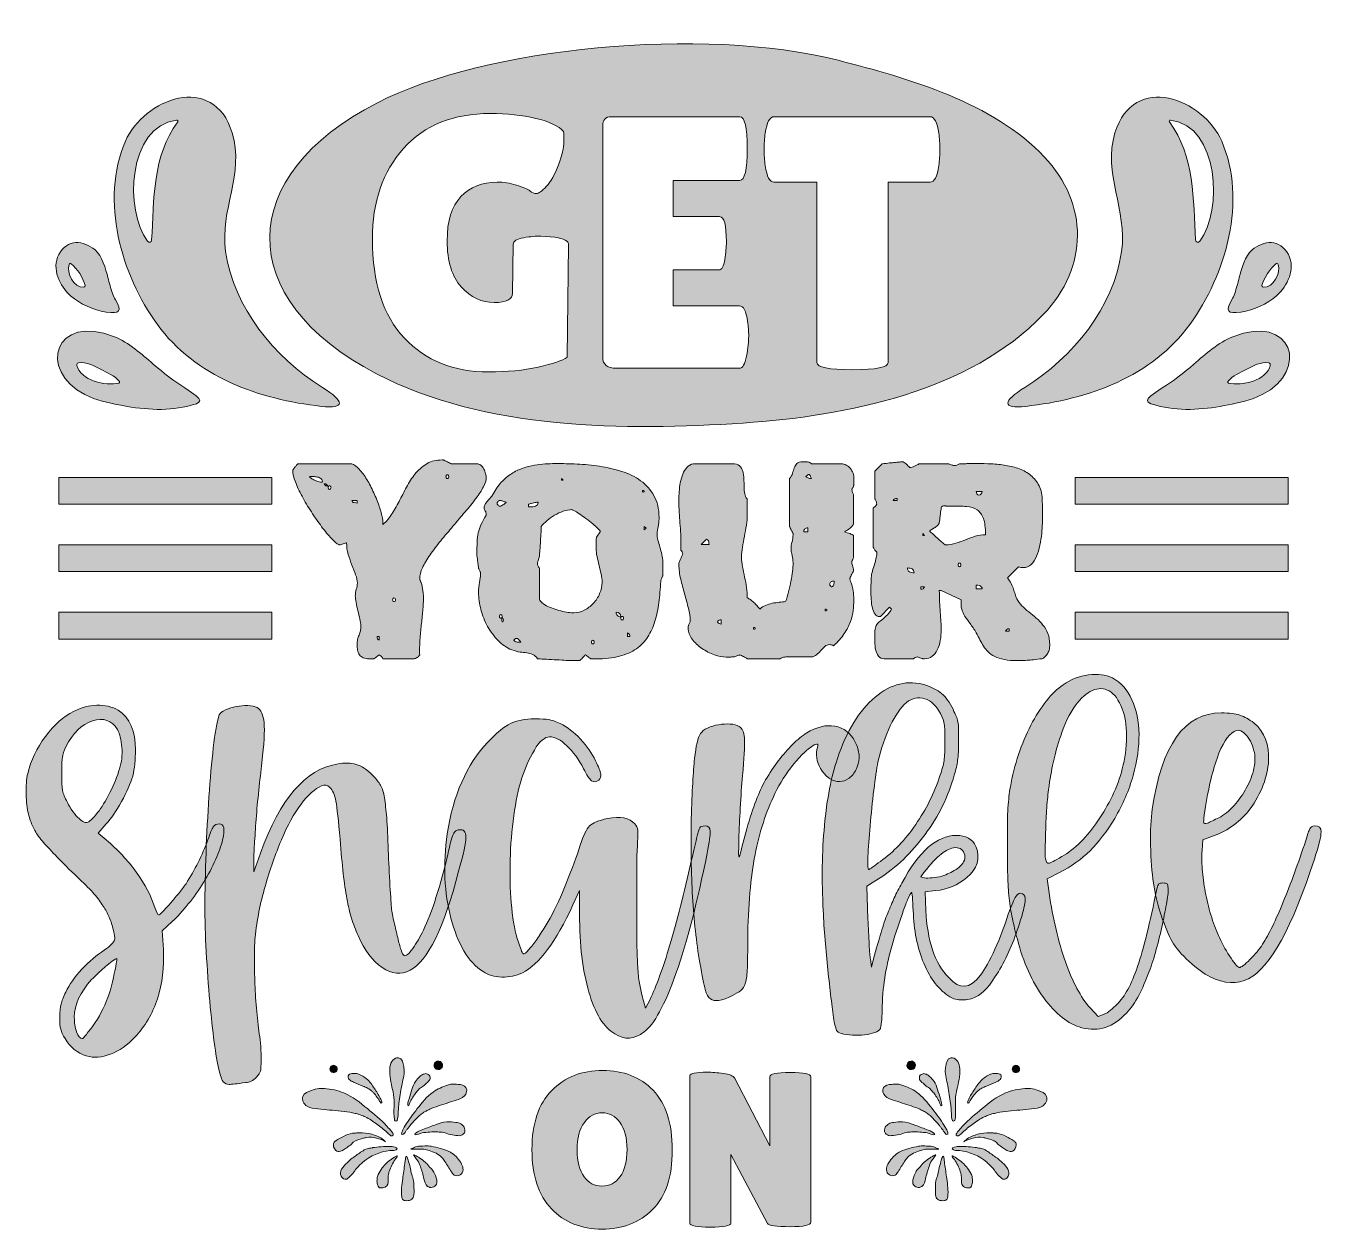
# Model space of a CAD drawing. Header units: inches. Extents: x 148 to 933, y -904 to -174.
import ezdxf

# ---------------------------------------------------------------- set-up
doc = ezdxf.new("R2010")
doc.units = ezdxf.units.IN
doc.header["$MEASUREMENT"] = 0
doc.layers.add('Layer 1', color=7, linetype='Continuous')

# ---------------------------------------------------------------- blocks, each defined once
blk = doc.blocks.new('block 3')
at = {"layer": 'Layer 1', "true_color": 0x2a4f7b}
h = blk.add_hatch(color=167, dxfattribs=at)
h.dxf.hatch_style = 2
edge = h.paths.add_edge_path()
edge.add_spline(control_points=[(752.36, -700.91), (753.61, -701.41), (754.11, -702.98), (753.87, -705.62), (753.61, -708.25), (752.48, -712.72), (750.48, -718.99), (746.96, -730.05), (742.69, -739.78), (737.67, -748.19), (732.64, -756.61), (728.12, -761.69), (724.1, -763.45), (721.59, -764.71), (718.83, -765.33), (715.82, -765.33), (712.8, -765.33), (710.29, -764.71), (708.28, -763.45), (701.75, -759.43), (696.47, -752.65), (692.46, -743.1), (688.44, -733.56), (686.3, -722.89), (686.05, -711.08), (685.8, -707.82), (685.61, -705.12), (685.49, -702.98), (685.36, -700.85), (685.17, -699.91), (684.92, -700.15), (684.42, -700.66), (683.73, -701.91), (682.85, -703.92), (681.97, -705.93), (681.02, -708.38), (680.02, -711.27), (679.02, -714.16), (677.95, -717.24), (676.82, -720.5), (675.69, -723.77), (674.75, -726.65), (674, -729.16), (671.74, -737.2), (670.1, -744.11), (669.1, -749.89), (668.09, -755.66), (667.46, -762.07), (667.21, -769.1), (667.21, -772.62), (667.08, -775.69), (666.84, -778.33), (666.58, -780.97), (666.33, -782.42), (666.08, -782.66), (665.58, -783.67), (664.45, -784.49), (662.69, -785.11), (660.93, -785.74), (658.86, -786.18), (656.48, -786.43), (654.09, -786.68), (651.64, -786.75), (649.13, -786.62), (646.62, -786.49), (644.36, -786.18), (642.35, -785.68), (640.84, -785.18), (639.9, -784.55), (639.52, -783.79), (639.15, -783.04), (638.58, -780.91), (637.83, -777.39), (637.32, -773.62), (636.76, -769.1), (636.13, -763.83), (635.5, -758.55), (634.87, -752.96), (634.25, -747.06), (633.62, -741.16), (633.06, -735.13), (632.55, -728.98), (632.05, -722.82), (631.67, -716.86), (631.42, -711.08), (630.42, -692.75), (630.67, -675.54), (632.18, -659.46), (633.68, -643.39), (636.32, -629.83), (640.09, -618.77), (645.61, -602.2), (653.21, -589.83), (662.88, -581.66), (672.55, -573.51), (682.79, -571.06), (693.59, -574.32), (697.35, -575.58), (700.56, -577.27), (703.19, -579.4), (705.83, -581.54), (708.15, -584.74), (710.16, -589.01), (710.92, -590.77), (711.54, -592.16), (712.05, -593.16), (712.55, -594.16), (712.92, -595.29), (713.18, -596.55), (713.42, -597.81), (713.55, -599.31), (713.55, -601.07), (713.55, -602.83), (713.55, -605.21), (713.55, -608.23), (713.55, -613.25), (713.36, -617.14), (712.98, -619.91), (712.61, -622.67), (711.91, -625.69), (710.9, -628.95), (707.36, -641.76), (701.47, -653.75), (693.26, -664.93), (685.04, -676.11), (675.62, -685.08), (665, -691.87), (665, -691.87), (657.8, -696.39), (657.8, -696.39), (657.8, -696.39), (658.55, -716.35), (658.55, -716.35), (658.8, -721.63), (659.05, -726.65), (659.3, -731.42), (659.55, -736.2), (659.8, -739.21), (660.05, -740.47), (660.05, -740.47), (660.82, -745.36), (660.82, -745.36), (660.82, -745.36), (661.96, -740.47), (661.96, -740.47), (663.74, -734.19), (665.26, -728.85), (666.53, -724.45), (667.8, -720.06), (669.13, -716.16), (670.53, -712.77), (671.93, -709.38), (673.26, -706.25), (674.53, -703.36), (675.8, -700.47), (677.33, -697.52), (679.11, -694.5), (689.51, -675.16), (700.49, -665.49), (712.05, -665.49), (718.07, -665.49), (722.09, -667.75), (724.1, -672.27), (726.86, -679.56), (724.98, -685.84), (718.45, -691.11), (713.18, -695.63), (706.9, -698.27), (699.61, -699.02), (699.61, -699.02), (693.2, -699.78), (693.2, -699.78), (693.2, -699.78), (693.59, -711.08), (693.59, -711.08), (694.09, -719.88), (695.47, -727.79), (697.73, -734.82), (699.99, -741.85), (703.25, -747.5), (707.53, -751.77), (714.05, -759.3), (720.46, -758.8), (726.74, -750.26), (729.5, -746.75), (732.45, -741.47), (735.59, -734.44), (738.73, -727.41), (741.43, -720.38), (743.7, -713.34), (745.7, -707.82), (747.27, -704.17), (748.4, -702.41), (749.53, -700.66), (750.85, -700.15), (752.36, -700.91)], knot_values=[0, 0, 0, 0, 1, 1, 1, 2, 2, 2, 3, 3, 3, 4, 4, 4, 5, 5, 5, 6, 6, 6, 7, 7, 7, 8, 8, 8, 9, 9, 9, 10, 10, 10, 11, 11, 11, 12, 12, 12, 13, 13, 13, 14, 14, 14, 15, 15, 15, 16, 16, 16, 17, 17, 17, 18, 18, 18, 19, 19, 19, 20, 20, 20, 21, 21, 21, 22, 22, 22, 23, 23, 23, 24, 24, 24, 25, 25, 25, 26, 26, 26, 27, 27, 27, 28, 28, 28, 29, 29, 29, 30, 30, 30, 31, 31, 31, 32, 32, 32, 33, 33, 33, 34, 34, 34, 35, 35, 35, 36, 36, 36, 37, 37, 37, 38, 38, 38, 39, 39, 39, 40, 40, 40, 41, 41, 41, 42, 42, 42, 43, 43, 43, 44, 44, 44, 45, 45, 45, 46, 46, 46, 47, 47, 47, 48, 48, 48, 49, 49, 49, 50, 50, 50, 51, 51, 51, 52, 52, 52, 53, 53, 53, 54, 54, 54, 55, 55, 55, 56, 56, 56, 57, 57, 57, 58, 58, 58, 59, 59, 59, 60, 60, 60, 61, 61, 61, 62, 62, 62, 63, 63, 63, 64, 64, 64, 65, 65, 65, 65], degree=3, periodic=1)
edge = h.paths.add_edge_path()
edge.add_spline(control_points=[(664.58, -621.04), (663.82, -625.06), (663, -630.71), (662.13, -637.99), (661.25, -645.28), (660.49, -652.49), (659.87, -659.65), (659.24, -666.81), (658.8, -673.03), (658.55, -678.3), (658.3, -683.58), (658.42, -686.21), (658.93, -686.21), (659.17, -686.21), (659.99, -685.71), (661.37, -684.71), (662.75, -683.7), (664.32, -682.58), (666.08, -681.32), (674.12, -675.54), (681.28, -668.07), (687.56, -658.9), (693.83, -649.73), (698.73, -639.87), (702.25, -629.32), (703.51, -625.81), (704.32, -622.73), (704.7, -620.09), (705.08, -617.46), (705.27, -613.63), (705.27, -608.6), (705.27, -603.33), (705.14, -599.81), (704.89, -598.05), (704.64, -596.3), (703.88, -594.16), (702.63, -591.65), (700.11, -586.88), (696.91, -583.87), (693.02, -582.61), (689.12, -581.35), (685.42, -582.11), (681.91, -584.87), (678.39, -587.88), (675.13, -592.59), (672.11, -599), (669.1, -605.4), (666.58, -612.75), (664.58, -621.04)], knot_values=[0, 0, 0, 0, 1, 1, 1, 2, 2, 2, 3, 3, 3, 4, 4, 4, 5, 5, 5, 6, 6, 6, 7, 7, 7, 8, 8, 8, 9, 9, 9, 10, 10, 10, 11, 11, 11, 12, 12, 12, 13, 13, 13, 14, 14, 14, 15, 15, 15, 16, 16, 16, 16], degree=3, periodic=1)
edge = h.paths.add_edge_path()
edge.add_spline(control_points=[(690.95, -689.98), (690.44, -690.49), (690.76, -690.86), (691.89, -691.11), (693.02, -691.37), (694.46, -691.43), (696.22, -691.3), (697.98, -691.18), (699.86, -690.92), (701.88, -690.55), (703.88, -690.17), (705.51, -689.6), (706.77, -688.85), (708.03, -688.35), (709.41, -687.66), (710.92, -686.78), (712.42, -685.9), (713.55, -685.08), (714.31, -684.33), (717.07, -681.82), (717.95, -679.18), (716.95, -676.42), (715.94, -673.66), (713.8, -672.53), (710.54, -673.03), (707.77, -673.53), (704.89, -675.1), (701.88, -677.74), (698.86, -680.37), (695.22, -684.46), (690.95, -689.98)], knot_values=[0, 0, 0, 0, 1, 1, 1, 2, 2, 2, 3, 3, 3, 4, 4, 4, 5, 5, 5, 6, 6, 6, 7, 7, 7, 8, 8, 8, 9, 9, 9, 10, 10, 10, 10], degree=3, periodic=1)
h = blk.add_hatch(color=167, dxfattribs=at)
h.dxf.hatch_style = 2
edge = h.paths.add_edge_path()
edge.add_spline(control_points=[(837.38, -694.37), (838.8, -694.37), (839.69, -694.54), (840.05, -694.9), (840.4, -695.26), (840.58, -696.14), (840.58, -697.57), (840.81, -698.99), (840.58, -701.72), (839.87, -705.75), (839.16, -709.78), (838.27, -714.28), (837.2, -719.26), (836.13, -724.24), (834.89, -729.34), (833.47, -734.55), (832.05, -739.77), (830.62, -744.27), (829.2, -748.06), (827.07, -753.75), (824.93, -758.61), (822.8, -762.64), (820.67, -766.67), (818.18, -770.23), (815.33, -773.31), (807.51, -781.84), (798.5, -784.81), (788.31, -782.2), (780.01, -779.83), (772.31, -773.78), (765.2, -764.06), (758.08, -754.34), (752.75, -742.49), (749.19, -728.5), (748, -724), (747, -719.79), (746.17, -715.88), (745.34, -711.97), (744.69, -707.88), (744.22, -703.61), (743.74, -699.35), (743.45, -694.67), (743.33, -689.57), (743.21, -684.47), (743.15, -678.49), (743.15, -671.61), (743.15, -666.4), (743.15, -662.01), (743.15, -658.45), (743.15, -654.9), (743.27, -651.76), (743.5, -649.03), (743.74, -646.31), (743.92, -643.93), (744.04, -641.92), (744.16, -639.91), (744.45, -637.95), (744.93, -636.05), (746.12, -629.42), (747.77, -622.89), (749.9, -616.49), (752.04, -610.09), (754.53, -604.17), (757.37, -598.71), (760.22, -593.26), (763.29, -588.4), (766.62, -584.13), (769.94, -579.87), (773.37, -576.55), (776.93, -574.18), (781.67, -570.86), (786.82, -568.84), (792.4, -568.13), (797.96, -567.42), (802.77, -568.02), (806.8, -569.91), (812.01, -572.76), (815.98, -577.2), (818.71, -583.25), (821.43, -589.29), (822.86, -596.23), (822.98, -604.05), (823.09, -611.87), (821.91, -620.23), (819.42, -629.12), (816.93, -638.01), (813.2, -646.72), (808.22, -655.25), (803.48, -663.07), (798.5, -669.6), (793.29, -674.81), (788.07, -680.03), (781.91, -684.41), (774.8, -687.97), (774.8, -687.97), (767.33, -691.88), (767.33, -691.88), (767.33, -691.88), (768.4, -700.41), (768.4, -700.41), (770.76, -716.06), (774.08, -729.99), (778.35, -742.19), (782.62, -754.41), (787.6, -763.71), (793.29, -770.11), (793.29, -770.11), (798.27, -775.44), (798.27, -775.44), (798.27, -775.44), (801.82, -774.02), (801.82, -774.02), (803.01, -773.55), (804.31, -772.72), (805.73, -771.53), (807.15, -770.34), (808.45, -769.16), (809.64, -767.97), (812.01, -765.61), (814.21, -762.58), (816.22, -758.91), (818.23, -755.23), (820.19, -750.61), (822.09, -745.04), (823.98, -739.47), (825.88, -732.83), (827.78, -725.13), (829.67, -717.42), (831.69, -708.36), (833.82, -697.92), (834.3, -696.27), (834.71, -695.26), (835.07, -694.9), (835.42, -694.54), (836.19, -694.37), (837.38, -694.37)], knot_values=[0, 0, 0, 0, 1, 1, 1, 2, 2, 2, 3, 3, 3, 4, 4, 4, 5, 5, 5, 6, 6, 6, 7, 7, 7, 8, 8, 8, 9, 9, 9, 10, 10, 10, 11, 11, 11, 12, 12, 12, 13, 13, 13, 14, 14, 14, 15, 15, 15, 16, 16, 16, 17, 17, 17, 18, 18, 18, 19, 19, 19, 20, 20, 20, 21, 21, 21, 22, 22, 22, 23, 23, 23, 24, 24, 24, 25, 25, 25, 26, 26, 26, 27, 27, 27, 28, 28, 28, 29, 29, 29, 30, 30, 30, 31, 31, 31, 32, 32, 32, 33, 33, 33, 34, 34, 34, 35, 35, 35, 36, 36, 36, 37, 37, 37, 38, 38, 38, 39, 39, 39, 40, 40, 40, 41, 41, 41, 42, 42, 42, 43, 43, 43, 44, 44, 44, 45, 45, 45, 45], degree=3, periodic=1)
edge = h.paths.add_edge_path()
edge.add_spline(control_points=[(766.26, -679.79), (766.73, -681.69), (767.38, -682.58), (768.22, -682.45), (769.04, -682.34), (771.71, -680.98), (776.22, -678.37), (780.01, -676.23), (783.8, -673.27), (787.6, -669.48), (791.39, -665.69), (794.89, -661.42), (798.09, -656.68), (801.29, -651.94), (804.19, -646.9), (806.8, -641.56), (809.4, -636.23), (811.42, -630.72), (812.84, -625.03), (814.5, -619.1), (815.33, -612.58), (815.33, -605.47), (815.33, -598.36), (814.5, -592.79), (812.84, -588.76), (810.71, -583.31), (808.04, -579.69), (804.84, -577.91), (801.64, -576.14), (798.27, -576.02), (794.71, -577.56), (791.15, -579.1), (787.65, -582.24), (784.22, -586.98), (780.78, -591.72), (777.87, -597.77), (775.51, -605.11), (773.61, -610.8), (772.18, -615.73), (771.24, -619.87), (770.29, -624.02), (769.34, -629.18), (768.4, -635.34), (767.92, -638.66), (767.51, -642.57), (767.15, -647.07), (766.8, -651.58), (766.56, -656.02), (766.44, -660.41), (766.32, -664.8), (766.2, -668.76), (766.08, -672.32), (765.96, -675.88), (766.02, -678.37), (766.26, -679.79)], knot_values=[0, 0, 0, 0, 1, 1, 1, 2, 2, 2, 3, 3, 3, 4, 4, 4, 5, 5, 5, 6, 6, 6, 7, 7, 7, 8, 8, 8, 9, 9, 9, 10, 10, 10, 11, 11, 11, 12, 12, 12, 13, 13, 13, 14, 14, 14, 15, 15, 15, 16, 16, 16, 17, 17, 17, 18, 18, 18, 18], degree=3, periodic=1)
h = blk.add_hatch(color=167, dxfattribs=at)
h.dxf.hatch_style = 2
edge = h.paths.add_edge_path()
edge.add_spline(control_points=[(265.1, -658.52), (268.05, -658.52), (268.73, -661.75), (267.12, -668.2), (266.31, -671.7), (264.9, -675.73), (262.88, -680.29), (260.87, -684.87), (258.45, -689.44), (255.62, -694), (252.8, -698.58), (249.71, -702.94), (246.35, -707.11), (242.99, -711.28), (239.7, -714.84), (236.47, -717.79), (236.47, -717.79), (230.42, -723.44), (230.42, -723.44), (230.42, -723.44), (231.23, -734.73), (231.23, -734.73), (231.77, -745.48), (230.56, -755.43), (227.6, -764.57), (224.64, -773.71), (220.07, -781.5), (213.89, -787.95), (209.32, -792.79), (204.42, -796.22), (199.17, -798.24), (193.93, -800.25), (189.02, -800.59), (184.46, -799.24), (179.08, -797.63), (174.78, -794.14), (171.55, -788.76), (170.21, -786.61), (169.34, -784.73), (168.93, -783.11), (168.53, -781.5), (168.33, -779.08), (168.33, -775.86), (168.33, -772.37), (168.59, -769.68), (169.13, -767.79), (169.67, -765.92), (170.61, -763.5), (171.96, -760.53), (174.1, -755.97), (177.4, -751.33), (181.84, -746.62), (186.27, -741.92), (190.77, -738.09), (195.34, -735.13), (199.1, -732.45), (201.19, -730.36), (201.59, -728.88), (202, -727.41), (201.39, -724.11), (199.78, -719), (198.97, -716.32), (197.96, -713.9), (196.75, -711.75), (195.54, -709.6), (194.06, -707.31), (192.32, -704.89), (190.57, -702.47), (188.22, -699.79), (185.26, -696.83), (182.3, -693.87), (178.54, -690.24), (173.97, -685.94), (169.67, -681.64), (166.11, -678.01), (163.29, -675.05), (160.46, -672.1), (158.11, -669.41), (156.23, -666.99), (154.35, -664.57), (152.94, -662.29), (152, -660.13), (151.06, -657.99), (150.18, -655.43), (149.38, -652.47), (148.57, -649.25), (148.1, -645.22), (147.97, -640.38), (147.83, -635.54), (148.17, -631.37), (148.97, -627.88), (150.86, -620.08), (154.42, -612.62), (159.66, -605.5), (164.9, -598.38), (170.61, -593.34), (176.8, -590.38), (181.36, -587.96), (186.07, -586.69), (190.91, -586.55), (195.75, -586.41), (200.04, -587.42), (203.81, -589.57), (210.8, -594.14), (214.29, -602.21), (214.29, -613.76), (214.29, -616.45), (214.16, -619.21), (213.89, -622.03), (213.62, -624.85), (213.22, -627.34), (212.68, -629.49), (211.33, -634.06), (209.05, -639.24), (205.83, -645.01), (202.6, -650.8), (199.51, -655.29), (196.55, -658.52), (196.55, -658.52), (191.71, -664.17), (191.71, -664.17), (191.71, -664.17), (196.55, -668.2), (196.55, -668.2), (203.54, -674.11), (209.66, -680.7), (214.9, -687.96), (220.14, -695.21), (223.83, -702.34), (225.99, -709.33), (227.06, -712.29), (227.86, -713.76), (228.41, -713.76), (228.67, -713.76), (229.48, -713.09), (230.83, -711.75), (232.17, -710.4), (233.65, -708.79), (235.26, -706.91), (236.87, -705.03), (238.55, -703.01), (240.3, -700.86), (242.05, -698.71), (243.59, -696.69), (244.94, -694.81), (250.31, -686.48), (254.75, -677.61), (258.25, -668.2), (259.59, -664.17), (260.66, -661.54), (261.47, -660.34), (262.28, -659.13), (263.49, -658.52), (265.1, -658.52)], knot_values=[0, 0, 0, 0, 1, 1, 1, 2, 2, 2, 3, 3, 3, 4, 4, 4, 5, 5, 5, 6, 6, 6, 7, 7, 7, 8, 8, 8, 9, 9, 9, 10, 10, 10, 11, 11, 11, 12, 12, 12, 13, 13, 13, 14, 14, 14, 15, 15, 15, 16, 16, 16, 17, 17, 17, 18, 18, 18, 19, 19, 19, 20, 20, 20, 21, 21, 21, 22, 22, 22, 23, 23, 23, 24, 24, 24, 25, 25, 25, 26, 26, 26, 27, 27, 27, 28, 28, 28, 29, 29, 29, 30, 30, 30, 31, 31, 31, 32, 32, 32, 33, 33, 33, 34, 34, 34, 35, 35, 35, 36, 36, 36, 37, 37, 37, 38, 38, 38, 39, 39, 39, 40, 40, 40, 41, 41, 41, 42, 42, 42, 43, 43, 43, 44, 44, 44, 45, 45, 45, 46, 46, 46, 47, 47, 47, 48, 48, 48, 49, 49, 49, 50, 50, 50, 51, 51, 51, 51], degree=3, periodic=1)
edge = h.paths.add_edge_path()
edge.add_spline(control_points=[(179.21, -654.49), (181.63, -656.91), (183.51, -657.99), (184.86, -657.71), (186.2, -657.45), (188.35, -655.43), (191.31, -651.67), (193.73, -648.71), (196.21, -644.68), (198.77, -639.57), (201.32, -634.47), (203.27, -629.63), (204.62, -625.05), (205.96, -621.02), (206.43, -616.72), (206.03, -612.15), (205.63, -607.58), (204.75, -603.95), (203.41, -601.27), (199.91, -595.62), (194.87, -593.87), (188.29, -596.02), (181.7, -598.18), (176.25, -603.42), (171.96, -611.75), (170.88, -614.17), (170.21, -616.32), (169.94, -618.2), (169.67, -620.08), (169.54, -623.31), (169.54, -627.88), (169.54, -632.45), (169.67, -635.68), (169.94, -637.55), (170.21, -639.44), (171.01, -641.72), (172.36, -644.41), (173.17, -646.02), (174.17, -647.77), (175.38, -649.65), (176.59, -651.53), (177.87, -653.15), (179.21, -654.49)], knot_values=[0, 0, 0, 0, 1, 1, 1, 2, 2, 2, 3, 3, 3, 4, 4, 4, 5, 5, 5, 6, 6, 6, 7, 7, 7, 8, 8, 8, 9, 9, 9, 10, 10, 10, 11, 11, 11, 12, 12, 12, 13, 13, 13, 14, 14, 14, 14], degree=3, periodic=1)
edge = h.paths.add_edge_path()
edge.add_spline(control_points=[(201.39, -749.24), (201.93, -747.1), (202.33, -745.15), (202.6, -743.4), (202.87, -741.65), (203, -740.64), (203, -740.37), (203, -740.11), (202.4, -740.37), (201.19, -741.18), (199.98, -741.99), (198.57, -743.06), (196.96, -744.41), (195.34, -745.75), (193.66, -747.23), (191.92, -748.84), (190.16, -750.45), (188.75, -751.8), (187.68, -752.87), (180.69, -760.67), (177.2, -768.34), (177.2, -775.86), (177.2, -779.08), (177.67, -782.04), (178.61, -784.73), (179.55, -787.42), (180.69, -788.76), (182.04, -788.76), (182.3, -788.76), (182.77, -788.36), (183.45, -787.55), (184.12, -786.74), (184.86, -785.81), (185.67, -784.73), (193.73, -774.79), (198.97, -762.96), (201.39, -749.24)], knot_values=[0, 0, 0, 0, 1, 1, 1, 2, 2, 2, 3, 3, 3, 4, 4, 4, 5, 5, 5, 6, 6, 6, 7, 7, 7, 8, 8, 8, 9, 9, 9, 10, 10, 10, 11, 11, 11, 12, 12, 12, 12], degree=3, periodic=1)
h = blk.add_hatch(color=167, dxfattribs=at)
h.dxf.hatch_style = 2
edge = h.paths.add_edge_path()
edge.add_spline(control_points=[(410.66, -662.15), (413.34, -661.62), (414.69, -663.1), (414.69, -666.59), (414.69, -670.08), (413.21, -676.94), (410.26, -687.15), (401.39, -721.83), (391.57, -741.86), (380.82, -747.23), (375.44, -750.19), (369.8, -749.65), (363.89, -745.62), (357.97, -741.58), (353.13, -735.13), (349.37, -726.26), (347.76, -722.77), (346.41, -719.27), (345.34, -715.78), (344.26, -712.29), (343.32, -708.32), (342.52, -703.88), (341.71, -699.45), (340.97, -694.34), (340.3, -688.56), (339.62, -682.78), (339.02, -675.86), (338.48, -667.8), (337.41, -656.51), (336.53, -648.84), (335.86, -644.81), (335.19, -640.78), (333.91, -637.96), (332.03, -636.34), (330.68, -635), (329.07, -634.73), (327.19, -635.54), (323.16, -637.15), (318.99, -640.85), (314.69, -646.63), (310.39, -652.41), (306.43, -659.6), (302.8, -668.2), (299.17, -676.81), (295.87, -686.21), (292.92, -696.42), (289.96, -706.64), (287.94, -716.99), (286.87, -727.47), (286.6, -730.16), (286.47, -733.86), (286.47, -738.56), (286.47, -743.27), (286.53, -748.31), (286.67, -753.68), (286.8, -759.06), (287.14, -764.57), (287.68, -770.21), (288.21, -775.86), (288.75, -781.1), (289.29, -785.94), (289.83, -788.09), (290.16, -790.64), (290.3, -793.6), (290.43, -796.56), (290.5, -799.1), (290.5, -801.26), (290.5, -805.02), (290.36, -807.44), (290.1, -808.52), (289.83, -809.59), (289.02, -810.8), (287.68, -812.15), (285.52, -814.29), (283.38, -815.37), (281.23, -815.37), (275.85, -816.18), (272.49, -816.58), (271.15, -816.58), (269.8, -816.58), (268.59, -816.04), (267.52, -814.97), (266.71, -814.16), (265.77, -811.34), (264.7, -806.5), (263.62, -801.66), (262.61, -795.55), (261.67, -788.16), (260.73, -780.76), (259.86, -772.23), (259.05, -762.55), (258.24, -752.87), (257.58, -742.79), (257.03, -732.31), (256.5, -723.17), (256.3, -712.95), (256.43, -701.66), (256.57, -690.38), (256.9, -678.95), (257.44, -667.39), (257.98, -655.84), (258.65, -644.75), (259.45, -634.13), (260.26, -623.51), (261.2, -614.17), (262.28, -606.1), (262.81, -602.88), (263.35, -599.92), (263.89, -597.23), (264.42, -594.55), (264.83, -592.94), (265.1, -592.39), (265.63, -591.32), (266.91, -590.31), (268.93, -589.37), (270.95, -588.43), (273.09, -587.76), (275.38, -587.35), (277.66, -586.95), (280.02, -586.75), (282.44, -586.75), (284.86, -586.75), (286.73, -587.15), (288.08, -587.96), (290.5, -589.31), (291.91, -592.39), (292.32, -597.23), (292.72, -602.07), (292.25, -610.13), (290.9, -621.42), (290.36, -626.53), (289.76, -632.11), (289.09, -638.16), (288.42, -644.21), (287.88, -650.05), (287.48, -655.7), (287.07, -661.34), (286.73, -666.38), (286.47, -670.82), (286.2, -675.26), (286.07, -678.55), (286.07, -680.7), (286.07, -680.7), (286.07, -687.55), (286.07, -687.55), (286.07, -687.55), (290.1, -676.26), (290.1, -676.26), (301.92, -643.47), (317.38, -625.46), (336.47, -622.23), (341.04, -621.42), (344.94, -621.49), (348.16, -622.43), (351.39, -623.38), (354.61, -625.46), (357.84, -628.68), (359.72, -630.57), (361.27, -632.45), (362.48, -634.33), (363.69, -636.21), (364.55, -638.63), (365.1, -641.59), (365.63, -644.55), (366.1, -648.38), (366.51, -653.08), (366.91, -657.78), (367.24, -664.03), (367.52, -671.83), (367.78, -678.82), (368.12, -686.01), (368.52, -693.4), (368.93, -700.8), (369.26, -706.1), (369.53, -709.33), (369.8, -712.02), (370.34, -714.97), (371.14, -718.2), (371.95, -721.42), (372.69, -724.52), (373.36, -727.47), (374.03, -730.43), (374.7, -732.91), (375.38, -734.93), (376.05, -736.95), (376.65, -738.09), (377.19, -738.36), (378.26, -738.9), (380.02, -737.49), (382.43, -734.12), (384.85, -730.77), (387, -727.07), (388.89, -723.04), (391.57, -717.66), (394.19, -710.88), (396.75, -702.67), (399.3, -694.48), (401.52, -686.48), (403.4, -678.68), (404.21, -674.92), (404.88, -671.97), (405.42, -669.81), (405.95, -667.66), (406.49, -666.05), (407.03, -664.97), (407.57, -663.9), (408.1, -663.16), (408.64, -662.75), (409.18, -662.35), (409.85, -662.15), (410.66, -662.15)], knot_values=[0, 0, 0, 0, 1, 1, 1, 2, 2, 2, 3, 3, 3, 4, 4, 4, 5, 5, 5, 6, 6, 6, 7, 7, 7, 8, 8, 8, 9, 9, 9, 10, 10, 10, 11, 11, 11, 12, 12, 12, 13, 13, 13, 14, 14, 14, 15, 15, 15, 16, 16, 16, 17, 17, 17, 18, 18, 18, 19, 19, 19, 20, 20, 20, 21, 21, 21, 22, 22, 22, 23, 23, 23, 24, 24, 24, 25, 25, 25, 26, 26, 26, 27, 27, 27, 28, 28, 28, 29, 29, 29, 30, 30, 30, 31, 31, 31, 32, 32, 32, 33, 33, 33, 34, 34, 34, 35, 35, 35, 36, 36, 36, 37, 37, 37, 38, 38, 38, 39, 39, 39, 40, 40, 40, 41, 41, 41, 42, 42, 42, 43, 43, 43, 44, 44, 44, 45, 45, 45, 46, 46, 46, 47, 47, 47, 48, 48, 48, 49, 49, 49, 50, 50, 50, 51, 51, 51, 52, 52, 52, 53, 53, 53, 54, 54, 54, 55, 55, 55, 56, 56, 56, 57, 57, 57, 58, 58, 58, 59, 59, 59, 60, 60, 60, 61, 61, 61, 62, 62, 62, 63, 63, 63, 64, 64, 64, 65, 65, 65, 66, 66, 66, 67, 67, 67, 68, 68, 68, 69, 69, 69, 70, 70, 70, 70], degree=3, periodic=1)
h = blk.add_hatch(color=167, dxfattribs=at)
h.dxf.hatch_style = 2
edge = h.paths.add_edge_path()
edge.add_spline(control_points=[(559.85, -659.73), (561.72, -659.73), (562.73, -660.81), (562.87, -662.96), (563, -665.11), (562.4, -669.55), (561.06, -676.26), (555.14, -705.84), (548.82, -730.16), (542.1, -749.24), (535.38, -768.34), (528.93, -780.16), (522.75, -784.73), (516.84, -789.3), (510.92, -789.71), (505.01, -785.94), (498.29, -781.91), (493.04, -773.44), (489.28, -760.53), (485.52, -747.63), (483.64, -731.91), (483.64, -713.36), (483.64, -713.36), (483.64, -698.84), (483.64, -698.84), (483.64, -698.84), (479.61, -707.71), (479.61, -707.71), (469.39, -730.03), (459.17, -743.74), (448.96, -748.84), (445.19, -750.72), (441.03, -751.6), (436.46, -751.46), (431.89, -751.33), (428.13, -750.19), (425.17, -748.04), (420.6, -745.35), (416.7, -741.18), (413.48, -735.53), (410.25, -729.89), (407.63, -723.31), (405.62, -715.78), (403.6, -708.25), (402.39, -700.12), (401.99, -691.38), (401.58, -682.65), (402.06, -673.71), (403.4, -664.57), (406.89, -641.18), (415.09, -622.63), (427.99, -608.93), (433.37, -603.28), (437.94, -599.52), (441.7, -597.64), (445.46, -595.76), (450.44, -594.81), (456.62, -594.81), (460.38, -594.81), (463.14, -594.95), (464.89, -595.22), (466.63, -595.49), (468.98, -596.29), (471.94, -597.64), (476.24, -599.79), (480.34, -602.95), (484.24, -607.11), (488.14, -611.28), (491.16, -615.65), (493.32, -620.22), (495.19, -623.98), (496.27, -626.67), (496.54, -628.28), (496.81, -629.89), (496.4, -631.1), (495.33, -631.91), (493.72, -633.26), (492.24, -633.39), (490.9, -632.31), (489.55, -631.24), (487.93, -628.82), (486.06, -625.05), (483.1, -619.41), (479.74, -614.77), (475.98, -611.14), (472.21, -607.51), (468.72, -605.7), (465.49, -605.7), (462.53, -605.7), (459.45, -608.39), (456.22, -613.76), (452.99, -619.14), (450.17, -625.73), (447.75, -633.52), (445.87, -640.24), (444.39, -648.04), (443.32, -656.91), (442.24, -665.78), (441.63, -674.72), (441.5, -683.72), (441.36, -692.73), (441.7, -701.33), (442.51, -709.53), (443.32, -717.73), (444.66, -724.65), (446.54, -730.29), (447.08, -731.91), (447.61, -733.39), (448.15, -734.73), (448.69, -736.08), (449.09, -736.88), (449.36, -737.15), (449.63, -737.69), (450.37, -737.35), (451.58, -736.14), (452.79, -734.93), (454.2, -733.25), (455.82, -731.1), (457.43, -728.95), (459.1, -726.53), (460.86, -723.84), (462.6, -721.16), (464.28, -718.47), (465.9, -715.78), (469.12, -709.6), (472.41, -702.34), (475.78, -694), (479.13, -685.67), (481.89, -678.15), (484.04, -671.42), (485.92, -665.51), (487.8, -661.62), (489.69, -659.73), (491.56, -657.85), (495.19, -656.37), (500.57, -655.29), (508.37, -653.68), (513.88, -654.76), (517.11, -658.52), (518.18, -659.6), (518.78, -660.88), (518.92, -662.35), (519.05, -663.83), (518.98, -667.26), (518.72, -672.63), (518.45, -675.86), (518.32, -681.77), (518.32, -690.38), (518.32, -698.98), (518.32, -707.58), (518.32, -716.18), (518.32, -723.98), (518.38, -730.36), (518.52, -735.33), (518.65, -740.31), (518.85, -744.54), (519.12, -748.04), (519.39, -751.53), (519.79, -754.55), (520.33, -757.11), (520.87, -759.66), (521.54, -762.55), (522.35, -765.78), (522.35, -765.78), (523.56, -770.21), (523.56, -770.21), (523.56, -770.21), (526.38, -764.97), (526.38, -764.97), (530.14, -757.18), (534.17, -746.16), (538.48, -731.91), (542.77, -717.66), (547.08, -700.73), (551.38, -681.1), (552.72, -675.73), (553.8, -671.16), (554.61, -667.39), (555.41, -663.63), (556.08, -661.48), (556.62, -660.94), (556.89, -660.13), (557.96, -659.73), (559.85, -659.73)], knot_values=[0, 0, 0, 0, 1, 1, 1, 2, 2, 2, 3, 3, 3, 4, 4, 4, 5, 5, 5, 6, 6, 6, 7, 7, 7, 8, 8, 8, 9, 9, 9, 10, 10, 10, 11, 11, 11, 12, 12, 12, 13, 13, 13, 14, 14, 14, 15, 15, 15, 16, 16, 16, 17, 17, 17, 18, 18, 18, 19, 19, 19, 20, 20, 20, 21, 21, 21, 22, 22, 22, 23, 23, 23, 24, 24, 24, 25, 25, 25, 26, 26, 26, 27, 27, 27, 28, 28, 28, 29, 29, 29, 30, 30, 30, 31, 31, 31, 32, 32, 32, 33, 33, 33, 34, 34, 34, 35, 35, 35, 36, 36, 36, 37, 37, 37, 38, 38, 38, 39, 39, 39, 40, 40, 40, 41, 41, 41, 42, 42, 42, 43, 43, 43, 44, 44, 44, 45, 45, 45, 46, 46, 46, 47, 47, 47, 48, 48, 48, 49, 49, 49, 50, 50, 50, 51, 51, 51, 52, 52, 52, 53, 53, 53, 54, 54, 54, 55, 55, 55, 56, 56, 56, 57, 57, 57, 58, 58, 58, 59, 59, 59, 60, 60, 60, 61, 61, 61, 61], degree=3, periodic=1)
h = blk.add_hatch(color=167, dxfattribs=at)
h.dxf.hatch_style = 2
edge = h.paths.add_edge_path()
edge.add_spline(control_points=[(929.38, -659.73), (932.07, -659.47), (933.42, -660.68), (933.42, -663.36), (933.42, -666.05), (932.07, -671.56), (929.38, -679.89), (915.94, -721.29), (902.63, -745.48), (889.46, -752.47), (882.47, -755.97), (874.68, -755.56), (866.08, -751.26), (862.31, -749.38), (858.08, -746.29), (853.38, -741.99), (848.67, -737.69), (845.24, -733.66), (843.1, -729.89), (840.94, -726.13), (838.72, -720.82), (836.44, -713.96), (834.16, -707.11), (832.61, -700.59), (831.81, -694.41), (830.73, -687.96), (830.13, -680.29), (829.99, -671.42), (829.86, -662.55), (830.19, -655.29), (831, -649.65), (836.65, -610.68), (850.62, -591.18), (872.93, -591.18), (877.77, -591.18), (881.53, -591.66), (884.22, -592.6), (886.91, -593.54), (889.73, -595.09), (892.69, -597.23), (899.14, -602.88), (902.1, -610.54), (901.56, -620.22), (901.02, -629.89), (897.26, -639.71), (890.27, -649.65), (887.58, -653.15), (884.36, -656.3), (880.6, -659.13), (876.83, -661.95), (872.66, -664.17), (868.09, -665.78), (868.09, -665.78), (861.64, -668.2), (861.64, -668.2), (861.64, -668.2), (861.24, -674.65), (861.24, -674.65), (860.97, -678.68), (861.04, -682.99), (861.44, -687.55), (861.85, -692.13), (862.51, -696.76), (863.46, -701.46), (864.4, -706.17), (865.61, -710.81), (867.09, -715.38), (868.56, -719.95), (870.11, -723.98), (871.72, -727.47), (873.87, -732.05), (876.22, -736.21), (878.78, -739.97), (881.33, -743.74), (883.01, -745.62), (883.82, -745.62), (884.89, -745.62), (887.05, -744), (890.27, -740.78), (893.5, -737.55), (896.05, -734.46), (897.93, -731.5), (901.7, -725.59), (905.86, -717.06), (910.43, -705.9), (915, -694.75), (919.57, -682.31), (924.14, -668.6), (925.21, -664.84), (926.02, -662.49), (926.56, -661.54), (927.1, -660.61), (928.04, -660), (929.38, -659.73)], knot_values=[0, 0, 0, 0, 1, 1, 1, 2, 2, 2, 3, 3, 3, 4, 4, 4, 5, 5, 5, 6, 6, 6, 7, 7, 7, 8, 8, 8, 9, 9, 9, 10, 10, 10, 11, 11, 11, 12, 12, 12, 13, 13, 13, 14, 14, 14, 15, 15, 15, 16, 16, 16, 17, 17, 17, 18, 18, 18, 19, 19, 19, 20, 20, 20, 21, 21, 21, 22, 22, 22, 23, 23, 23, 24, 24, 24, 25, 25, 25, 26, 26, 26, 27, 27, 27, 28, 28, 28, 29, 29, 29, 30, 30, 30, 31, 31, 31, 31], degree=3, periodic=1)
edge = h.paths.add_edge_path()
edge.add_spline(control_points=[(862.45, -653.28), (862.18, -655.97), (862.11, -657.51), (862.25, -657.92), (862.38, -658.32), (863.12, -658.39), (864.47, -658.12), (865.27, -657.85), (866.28, -657.38), (867.49, -656.71), (868.7, -656.04), (869.97, -655.43), (871.32, -654.89), (874.55, -653.28), (877.63, -650.8), (880.6, -647.43), (883.55, -644.07), (886.1, -640.45), (888.26, -636.55), (890.41, -632.65), (891.89, -628.68), (892.69, -624.65), (893.5, -620.62), (893.5, -617.13), (892.69, -614.17), (891.61, -609.87), (889.87, -606.51), (887.45, -604.09), (885.03, -601.67), (882.74, -601.13), (880.6, -602.47), (876.83, -604.63), (873.4, -610.07), (870.31, -618.8), (867.22, -627.54), (864.6, -639.03), (862.45, -653.28)], knot_values=[0, 0, 0, 0, 1, 1, 1, 2, 2, 2, 3, 3, 3, 4, 4, 4, 5, 5, 5, 6, 6, 6, 7, 7, 7, 8, 8, 8, 9, 9, 9, 10, 10, 10, 11, 11, 11, 12, 12, 12, 12], degree=3, periodic=1)
h = blk.add_hatch(color=167, dxfattribs=at)
h.dxf.hatch_style = 2
edge = h.paths.add_edge_path()
edge.add_spline(control_points=[(623.55, -602.17), (629.73, -598.94), (635.38, -598.14), (640.49, -599.75), (645.59, -601.36), (649.36, -605.13), (651.78, -611.04), (652.85, -613.46), (653.32, -615.95), (653.19, -618.5), (653.05, -621.06), (652.45, -623.41), (651.38, -625.56), (650.3, -627.71), (648.89, -629.46), (647.14, -630.8), (645.39, -632.15), (643.44, -632.81), (641.29, -632.81), (637.26, -632.81), (633.77, -630.73), (630.81, -626.57), (627.85, -622.4), (626.78, -618.03), (627.59, -613.46), (628.12, -611.58), (628.32, -610.5), (628.19, -610.23), (628.05, -609.97), (627.31, -610.1), (625.97, -610.64), (622.2, -612.79), (618.04, -616.69), (613.47, -622.33), (608.9, -627.97), (605.14, -633.89), (602.18, -640.07), (596.8, -651.1), (592.77, -663.46), (590.09, -677.17), (587.4, -690.88), (585.92, -708.08), (585.65, -728.78), (585.65, -736.04), (585.58, -741.68), (585.45, -745.71), (585.31, -749.75), (584.91, -752.84), (584.24, -754.99), (583.57, -757.14), (582.63, -758.69), (581.42, -759.63), (580.21, -760.57), (578.52, -761.58), (576.38, -762.65), (569.93, -765.88), (565.49, -766.55), (563.07, -764.67), (561.72, -763.86), (560.65, -761.98), (559.85, -759.02), (559.04, -756.07), (557.96, -750.69), (556.62, -742.89), (554.47, -730.26), (552.99, -716.88), (552.18, -702.77), (551.38, -688.66), (551.11, -672.87), (551.38, -655.4), (551.92, -638.73), (552.59, -626.57), (553.39, -618.9), (554.2, -611.24), (555.41, -606.2), (557.02, -603.78), (557.83, -602.44), (559.24, -601.3), (561.26, -600.36), (563.27, -599.42), (565.49, -598.74), (567.91, -598.34), (570.33, -597.94), (572.68, -597.81), (574.97, -597.94), (577.25, -598.08), (579.06, -598.54), (580.41, -599.35), (582.29, -600.7), (583.36, -602.98), (583.63, -606.2), (583.9, -609.43), (583.63, -615.88), (582.83, -625.56), (582.29, -630.4), (581.82, -636.44), (581.42, -643.7), (581.01, -650.96), (580.67, -657.28), (580.41, -662.65), (580.14, -672.07), (580.07, -677.31), (580.21, -678.38), (580.34, -679.46), (580.81, -678.25), (581.62, -674.75), (582.96, -669.1), (584.57, -663.12), (586.46, -656.81), (588.33, -650.49), (590.22, -645.18), (592.1, -640.88), (593.71, -636.85), (595.79, -632.81), (598.35, -628.78), (600.9, -624.75), (603.59, -620.99), (606.42, -617.49), (609.24, -614), (612.13, -610.91), (615.09, -608.22), (618.04, -605.54), (620.86, -603.52), (623.55, -602.17)], knot_values=[0, 0, 0, 0, 1, 1, 1, 2, 2, 2, 3, 3, 3, 4, 4, 4, 5, 5, 5, 6, 6, 6, 7, 7, 7, 8, 8, 8, 9, 9, 9, 10, 10, 10, 11, 11, 11, 12, 12, 12, 13, 13, 13, 14, 14, 14, 15, 15, 15, 16, 16, 16, 17, 17, 17, 18, 18, 18, 19, 19, 19, 20, 20, 20, 21, 21, 21, 22, 22, 22, 23, 23, 23, 24, 24, 24, 25, 25, 25, 26, 26, 26, 27, 27, 27, 28, 28, 28, 29, 29, 29, 30, 30, 30, 31, 31, 31, 32, 32, 32, 33, 33, 33, 34, 34, 34, 35, 35, 35, 36, 36, 36, 37, 37, 37, 38, 38, 38, 39, 39, 39, 40, 40, 40, 41, 41, 41, 41], degree=3, periodic=1)
at = {"layer": 'Layer 1', "lineweight": 0}
for points, knots in [([(752.36, -700.91), (753.61, -701.41), (754.11, -702.98), (753.87, -705.62), (753.61, -708.25), (752.48, -712.72), (750.48, -718.99), (746.96, -730.05), (742.69, -739.78), (737.67, -748.19), (732.64, -756.61), (728.12, -761.69), (724.1, -763.45), (721.59, -764.71), (718.83, -765.33), (715.82, -765.33), (712.8, -765.33), (710.29, -764.71), (708.28, -763.45), (701.75, -759.43), (696.47, -752.65), (692.46, -743.1), (688.44, -733.56), (686.3, -722.89), (686.05, -711.08), (685.8, -707.82), (685.61, -705.12), (685.49, -702.98), (685.36, -700.85), (685.17, -699.91), (684.92, -700.15), (684.42, -700.66), (683.73, -701.91), (682.85, -703.92), (681.97, -705.93), (681.02, -708.38), (680.02, -711.27), (679.02, -714.16), (677.95, -717.24), (676.82, -720.5), (675.69, -723.77), (674.75, -726.65), (674, -729.16), (671.74, -737.2), (670.1, -744.11), (669.1, -749.89), (668.09, -755.66), (667.46, -762.07), (667.21, -769.1), (667.21, -772.62), (667.08, -775.69), (666.84, -778.33), (666.58, -780.97), (666.33, -782.42), (666.08, -782.66), (665.58, -783.67), (664.45, -784.49), (662.69, -785.11), (660.93, -785.74), (658.86, -786.18), (656.48, -786.43), (654.09, -786.68), (651.64, -786.75), (649.13, -786.62), (646.62, -786.49), (644.36, -786.18), (642.35, -785.68), (640.84, -785.18), (639.9, -784.55), (639.52, -783.79), (639.15, -783.04), (638.58, -780.91), (637.83, -777.39), (637.32, -773.62), (636.76, -769.1), (636.13, -763.83), (635.5, -758.55), (634.87, -752.96), (634.25, -747.06), (633.62, -741.16), (633.06, -735.13), (632.55, -728.98), (632.05, -722.82), (631.67, -716.86), (631.42, -711.08), (630.42, -692.75), (630.67, -675.54), (632.18, -659.46), (633.68, -643.39), (636.32, -629.83), (640.09, -618.77), (645.61, -602.2), (653.21, -589.83), (662.88, -581.66), (672.55, -573.51), (682.79, -571.06), (693.59, -574.32), (697.35, -575.58), (700.56, -577.27), (703.19, -579.4), (705.83, -581.54), (708.15, -584.74), (710.16, -589.01), (710.92, -590.77), (711.54, -592.16), (712.05, -593.16), (712.55, -594.16), (712.92, -595.29), (713.18, -596.55), (713.42, -597.81), (713.55, -599.31), (713.55, -601.07), (713.55, -602.83), (713.55, -605.21), (713.55, -608.23), (713.55, -613.25), (713.36, -617.14), (712.98, -619.91), (712.61, -622.67), (711.91, -625.69), (710.9, -628.95), (707.36, -641.76), (701.47, -653.75), (693.26, -664.93), (685.04, -676.11), (675.62, -685.08), (665, -691.87), (665, -691.87), (657.8, -696.39), (657.8, -696.39), (657.8, -696.39), (658.55, -716.35), (658.55, -716.35), (658.8, -721.63), (659.05, -726.65), (659.3, -731.42), (659.55, -736.2), (659.8, -739.21), (660.05, -740.47), (660.05, -740.47), (660.82, -745.36), (660.82, -745.36), (660.82, -745.36), (661.96, -740.47), (661.96, -740.47), (663.74, -734.19), (665.26, -728.85), (666.53, -724.45), (667.8, -720.06), (669.13, -716.16), (670.53, -712.77), (671.93, -709.38), (673.26, -706.25), (674.53, -703.36), (675.8, -700.47), (677.33, -697.52), (679.11, -694.5), (689.51, -675.16), (700.49, -665.49), (712.05, -665.49), (718.07, -665.49), (722.09, -667.75), (724.1, -672.27), (726.86, -679.56), (724.98, -685.84), (718.45, -691.11), (713.18, -695.63), (706.9, -698.27), (699.61, -699.02), (699.61, -699.02), (693.2, -699.78), (693.2, -699.78), (693.2, -699.78), (693.59, -711.08), (693.59, -711.08), (694.09, -719.88), (695.47, -727.79), (697.73, -734.82), (699.99, -741.85), (703.25, -747.5), (707.53, -751.77), (714.05, -759.3), (720.46, -758.8), (726.74, -750.26), (729.5, -746.75), (732.45, -741.47), (735.59, -734.44), (738.73, -727.41), (741.43, -720.38), (743.7, -713.34), (745.7, -707.82), (747.27, -704.17), (748.4, -702.41), (749.53, -700.66), (750.85, -700.15), (752.36, -700.91)], [0, 0, 0, 0, 1, 1, 1, 2, 2, 2, 3, 3, 3, 4, 4, 4, 5, 5, 5, 6, 6, 6, 7, 7, 7, 8, 8, 8, 9, 9, 9, 10, 10, 10, 11, 11, 11, 12, 12, 12, 13, 13, 13, 14, 14, 14, 15, 15, 15, 16, 16, 16, 17, 17, 17, 18, 18, 18, 19, 19, 19, 20, 20, 20, 21, 21, 21, 22, 22, 22, 23, 23, 23, 24, 24, 24, 25, 25, 25, 26, 26, 26, 27, 27, 27, 28, 28, 28, 29, 29, 29, 30, 30, 30, 31, 31, 31, 32, 32, 32, 33, 33, 33, 34, 34, 34, 35, 35, 35, 36, 36, 36, 37, 37, 37, 38, 38, 38, 39, 39, 39, 40, 40, 40, 41, 41, 41, 42, 42, 42, 43, 43, 43, 44, 44, 44, 45, 45, 45, 46, 46, 46, 47, 47, 47, 48, 48, 48, 49, 49, 49, 50, 50, 50, 51, 51, 51, 52, 52, 52, 53, 53, 53, 54, 54, 54, 55, 55, 55, 56, 56, 56, 57, 57, 57, 58, 58, 58, 59, 59, 59, 60, 60, 60, 61, 61, 61, 62, 62, 62, 63, 63, 63, 64, 64, 64, 65, 65, 65, 65]), ([(837.38, -694.37), (838.8, -694.37), (839.69, -694.54), (840.05, -694.9), (840.4, -695.26), (840.58, -696.14), (840.58, -697.57), (840.81, -698.99), (840.58, -701.72), (839.87, -705.75), (839.16, -709.78), (838.27, -714.28), (837.2, -719.26), (836.13, -724.24), (834.89, -729.34), (833.47, -734.55), (832.05, -739.77), (830.62, -744.27), (829.2, -748.06), (827.07, -753.75), (824.93, -758.61), (822.8, -762.64), (820.67, -766.67), (818.18, -770.23), (815.33, -773.31), (807.51, -781.84), (798.5, -784.81), (788.31, -782.2), (780.01, -779.83), (772.31, -773.78), (765.2, -764.06), (758.08, -754.34), (752.75, -742.49), (749.19, -728.5), (748, -724), (747, -719.79), (746.17, -715.88), (745.34, -711.97), (744.69, -707.88), (744.22, -703.61), (743.74, -699.35), (743.45, -694.67), (743.33, -689.57), (743.21, -684.47), (743.15, -678.49), (743.15, -671.61), (743.15, -666.4), (743.15, -662.01), (743.15, -658.45), (743.15, -654.9), (743.27, -651.76), (743.5, -649.03), (743.74, -646.31), (743.92, -643.93), (744.04, -641.92), (744.16, -639.91), (744.45, -637.95), (744.93, -636.05), (746.12, -629.42), (747.77, -622.89), (749.9, -616.49), (752.04, -610.09), (754.53, -604.17), (757.37, -598.71), (760.22, -593.26), (763.29, -588.4), (766.62, -584.13), (769.94, -579.87), (773.37, -576.55), (776.93, -574.18), (781.67, -570.86), (786.82, -568.84), (792.4, -568.13), (797.96, -567.42), (802.77, -568.02), (806.8, -569.91), (812.01, -572.76), (815.98, -577.2), (818.71, -583.25), (821.43, -589.29), (822.86, -596.23), (822.98, -604.05), (823.09, -611.87), (821.91, -620.23), (819.42, -629.12), (816.93, -638.01), (813.2, -646.72), (808.22, -655.25), (803.48, -663.07), (798.5, -669.6), (793.29, -674.81), (788.07, -680.03), (781.91, -684.41), (774.8, -687.97), (774.8, -687.97), (767.33, -691.88), (767.33, -691.88), (767.33, -691.88), (768.4, -700.41), (768.4, -700.41), (770.76, -716.06), (774.08, -729.99), (778.35, -742.19), (782.62, -754.41), (787.6, -763.71), (793.29, -770.11), (793.29, -770.11), (798.27, -775.44), (798.27, -775.44), (798.27, -775.44), (801.82, -774.02), (801.82, -774.02), (803.01, -773.55), (804.31, -772.72), (805.73, -771.53), (807.15, -770.34), (808.45, -769.16), (809.64, -767.97), (812.01, -765.61), (814.21, -762.58), (816.22, -758.91), (818.23, -755.23), (820.19, -750.61), (822.09, -745.04), (823.98, -739.47), (825.88, -732.83), (827.78, -725.13), (829.67, -717.42), (831.69, -708.36), (833.82, -697.92), (834.3, -696.27), (834.71, -695.26), (835.07, -694.9), (835.42, -694.54), (836.19, -694.37), (837.38, -694.37)], [0, 0, 0, 0, 1, 1, 1, 2, 2, 2, 3, 3, 3, 4, 4, 4, 5, 5, 5, 6, 6, 6, 7, 7, 7, 8, 8, 8, 9, 9, 9, 10, 10, 10, 11, 11, 11, 12, 12, 12, 13, 13, 13, 14, 14, 14, 15, 15, 15, 16, 16, 16, 17, 17, 17, 18, 18, 18, 19, 19, 19, 20, 20, 20, 21, 21, 21, 22, 22, 22, 23, 23, 23, 24, 24, 24, 25, 25, 25, 26, 26, 26, 27, 27, 27, 28, 28, 28, 29, 29, 29, 30, 30, 30, 31, 31, 31, 32, 32, 32, 33, 33, 33, 34, 34, 34, 35, 35, 35, 36, 36, 36, 37, 37, 37, 38, 38, 38, 39, 39, 39, 40, 40, 40, 41, 41, 41, 42, 42, 42, 43, 43, 43, 44, 44, 44, 45, 45, 45, 45]), ([(766.26, -679.79), (766.73, -681.69), (767.38, -682.58), (768.22, -682.45), (769.04, -682.34), (771.71, -680.98), (776.22, -678.37), (780.01, -676.23), (783.8, -673.27), (787.6, -669.48), (791.39, -665.69), (794.89, -661.42), (798.09, -656.68), (801.29, -651.94), (804.19, -646.9), (806.8, -641.56), (809.4, -636.23), (811.42, -630.72), (812.84, -625.03), (814.5, -619.1), (815.33, -612.58), (815.33, -605.47), (815.33, -598.36), (814.5, -592.79), (812.84, -588.76), (810.71, -583.31), (808.04, -579.69), (804.84, -577.91), (801.64, -576.14), (798.27, -576.02), (794.71, -577.56), (791.15, -579.1), (787.65, -582.24), (784.22, -586.98), (780.78, -591.72), (777.87, -597.77), (775.51, -605.11), (773.61, -610.8), (772.18, -615.73), (771.24, -619.87), (770.29, -624.02), (769.34, -629.18), (768.4, -635.34), (767.92, -638.66), (767.51, -642.57), (767.15, -647.07), (766.8, -651.58), (766.56, -656.02), (766.44, -660.41), (766.32, -664.8), (766.2, -668.76), (766.08, -672.32), (765.96, -675.88), (766.02, -678.37), (766.26, -679.79)], [0, 0, 0, 0, 1, 1, 1, 2, 2, 2, 3, 3, 3, 4, 4, 4, 5, 5, 5, 6, 6, 6, 7, 7, 7, 8, 8, 8, 9, 9, 9, 10, 10, 10, 11, 11, 11, 12, 12, 12, 13, 13, 13, 14, 14, 14, 15, 15, 15, 16, 16, 16, 17, 17, 17, 18, 18, 18, 18]), ([(265.1, -658.52), (268.05, -658.52), (268.73, -661.75), (267.12, -668.2), (266.31, -671.7), (264.9, -675.73), (262.88, -680.29), (260.87, -684.87), (258.45, -689.44), (255.62, -694), (252.8, -698.58), (249.71, -702.94), (246.35, -707.11), (242.99, -711.28), (239.7, -714.84), (236.47, -717.79), (236.47, -717.79), (230.42, -723.44), (230.42, -723.44), (230.42, -723.44), (231.23, -734.73), (231.23, -734.73), (231.77, -745.48), (230.56, -755.43), (227.6, -764.57), (224.64, -773.71), (220.07, -781.5), (213.89, -787.95), (209.32, -792.79), (204.42, -796.22), (199.17, -798.24), (193.93, -800.25), (189.02, -800.59), (184.46, -799.24), (179.08, -797.63), (174.78, -794.14), (171.55, -788.76), (170.21, -786.61), (169.34, -784.73), (168.93, -783.11), (168.53, -781.5), (168.33, -779.08), (168.33, -775.86), (168.33, -772.37), (168.59, -769.68), (169.13, -767.79), (169.67, -765.92), (170.61, -763.5), (171.96, -760.53), (174.1, -755.97), (177.4, -751.33), (181.84, -746.62), (186.27, -741.92), (190.77, -738.09), (195.34, -735.13), (199.1, -732.45), (201.19, -730.36), (201.59, -728.88), (202, -727.41), (201.39, -724.11), (199.78, -719), (198.97, -716.32), (197.96, -713.9), (196.75, -711.75), (195.54, -709.6), (194.06, -707.31), (192.32, -704.89), (190.57, -702.47), (188.22, -699.79), (185.26, -696.83), (182.3, -693.87), (178.54, -690.24), (173.97, -685.94), (169.67, -681.64), (166.11, -678.01), (163.29, -675.05), (160.46, -672.1), (158.11, -669.41), (156.23, -666.99), (154.35, -664.57), (152.94, -662.29), (152, -660.13), (151.06, -657.99), (150.18, -655.43), (149.38, -652.47), (148.57, -649.25), (148.1, -645.22), (147.97, -640.38), (147.83, -635.54), (148.17, -631.37), (148.97, -627.88), (150.86, -620.08), (154.42, -612.62), (159.66, -605.5), (164.9, -598.38), (170.61, -593.34), (176.8, -590.38), (181.36, -587.96), (186.07, -586.69), (190.91, -586.55), (195.75, -586.41), (200.04, -587.42), (203.81, -589.57), (210.8, -594.14), (214.29, -602.21), (214.29, -613.76), (214.29, -616.45), (214.16, -619.21), (213.89, -622.03), (213.62, -624.85), (213.22, -627.34), (212.68, -629.49), (211.33, -634.06), (209.05, -639.24), (205.83, -645.01), (202.6, -650.8), (199.51, -655.29), (196.55, -658.52), (196.55, -658.52), (191.71, -664.17), (191.71, -664.17), (191.71, -664.17), (196.55, -668.2), (196.55, -668.2), (203.54, -674.11), (209.66, -680.7), (214.9, -687.96), (220.14, -695.21), (223.83, -702.34), (225.99, -709.33), (227.06, -712.29), (227.86, -713.76), (228.41, -713.76), (228.67, -713.76), (229.48, -713.09), (230.83, -711.75), (232.17, -710.4), (233.65, -708.79), (235.26, -706.91), (236.87, -705.03), (238.55, -703.01), (240.3, -700.86), (242.05, -698.71), (243.59, -696.69), (244.94, -694.81), (250.31, -686.48), (254.75, -677.61), (258.25, -668.2), (259.59, -664.17), (260.66, -661.54), (261.47, -660.34), (262.28, -659.13), (263.49, -658.52), (265.1, -658.52)], [0, 0, 0, 0, 1, 1, 1, 2, 2, 2, 3, 3, 3, 4, 4, 4, 5, 5, 5, 6, 6, 6, 7, 7, 7, 8, 8, 8, 9, 9, 9, 10, 10, 10, 11, 11, 11, 12, 12, 12, 13, 13, 13, 14, 14, 14, 15, 15, 15, 16, 16, 16, 17, 17, 17, 18, 18, 18, 19, 19, 19, 20, 20, 20, 21, 21, 21, 22, 22, 22, 23, 23, 23, 24, 24, 24, 25, 25, 25, 26, 26, 26, 27, 27, 27, 28, 28, 28, 29, 29, 29, 30, 30, 30, 31, 31, 31, 32, 32, 32, 33, 33, 33, 34, 34, 34, 35, 35, 35, 36, 36, 36, 37, 37, 37, 38, 38, 38, 39, 39, 39, 40, 40, 40, 41, 41, 41, 42, 42, 42, 43, 43, 43, 44, 44, 44, 45, 45, 45, 46, 46, 46, 47, 47, 47, 48, 48, 48, 49, 49, 49, 50, 50, 50, 51, 51, 51, 51]), ([(410.66, -662.15), (413.34, -661.62), (414.69, -663.1), (414.69, -666.59), (414.69, -670.08), (413.21, -676.94), (410.26, -687.15), (401.39, -721.83), (391.57, -741.86), (380.82, -747.23), (375.44, -750.19), (369.8, -749.65), (363.89, -745.62), (357.97, -741.58), (353.13, -735.13), (349.37, -726.26), (347.76, -722.77), (346.41, -719.27), (345.34, -715.78), (344.26, -712.29), (343.32, -708.32), (342.52, -703.88), (341.71, -699.45), (340.97, -694.34), (340.3, -688.56), (339.62, -682.78), (339.02, -675.86), (338.48, -667.8), (337.41, -656.51), (336.53, -648.84), (335.86, -644.81), (335.19, -640.78), (333.91, -637.96), (332.03, -636.34), (330.68, -635), (329.07, -634.73), (327.19, -635.54), (323.16, -637.15), (318.99, -640.85), (314.69, -646.63), (310.39, -652.41), (306.43, -659.6), (302.8, -668.2), (299.17, -676.81), (295.87, -686.21), (292.92, -696.42), (289.96, -706.64), (287.94, -716.99), (286.87, -727.47), (286.6, -730.16), (286.47, -733.86), (286.47, -738.56), (286.47, -743.27), (286.53, -748.31), (286.67, -753.68), (286.8, -759.06), (287.14, -764.57), (287.68, -770.21), (288.21, -775.86), (288.75, -781.1), (289.29, -785.94), (289.83, -788.09), (290.16, -790.64), (290.3, -793.6), (290.43, -796.56), (290.5, -799.1), (290.5, -801.26), (290.5, -805.02), (290.36, -807.44), (290.1, -808.52), (289.83, -809.59), (289.02, -810.8), (287.68, -812.15), (285.52, -814.29), (283.38, -815.37), (281.23, -815.37), (275.85, -816.18), (272.49, -816.58), (271.15, -816.58), (269.8, -816.58), (268.59, -816.04), (267.52, -814.97), (266.71, -814.16), (265.77, -811.34), (264.7, -806.5), (263.62, -801.66), (262.61, -795.55), (261.67, -788.16), (260.73, -780.76), (259.86, -772.23), (259.05, -762.55), (258.24, -752.87), (257.58, -742.79), (257.03, -732.31), (256.5, -723.17), (256.3, -712.95), (256.43, -701.66), (256.57, -690.38), (256.9, -678.95), (257.44, -667.39), (257.98, -655.84), (258.65, -644.75), (259.45, -634.13), (260.26, -623.51), (261.2, -614.17), (262.28, -606.1), (262.81, -602.88), (263.35, -599.92), (263.89, -597.23), (264.42, -594.55), (264.83, -592.94), (265.1, -592.39), (265.63, -591.32), (266.91, -590.31), (268.93, -589.37), (270.95, -588.43), (273.09, -587.76), (275.38, -587.35), (277.66, -586.95), (280.02, -586.75), (282.44, -586.75), (284.86, -586.75), (286.73, -587.15), (288.08, -587.96), (290.5, -589.31), (291.91, -592.39), (292.32, -597.23), (292.72, -602.07), (292.25, -610.13), (290.9, -621.42), (290.36, -626.53), (289.76, -632.11), (289.09, -638.16), (288.42, -644.21), (287.88, -650.05), (287.48, -655.7), (287.07, -661.34), (286.73, -666.38), (286.47, -670.82), (286.2, -675.26), (286.07, -678.55), (286.07, -680.7), (286.07, -680.7), (286.07, -687.55), (286.07, -687.55), (286.07, -687.55), (290.1, -676.26), (290.1, -676.26), (301.92, -643.47), (317.38, -625.46), (336.47, -622.23), (341.04, -621.42), (344.94, -621.49), (348.16, -622.43), (351.39, -623.38), (354.61, -625.46), (357.84, -628.68), (359.72, -630.57), (361.27, -632.45), (362.48, -634.33), (363.69, -636.21), (364.55, -638.63), (365.1, -641.59), (365.63, -644.55), (366.1, -648.38), (366.51, -653.08), (366.91, -657.78), (367.24, -664.03), (367.52, -671.83), (367.78, -678.82), (368.12, -686.01), (368.52, -693.4), (368.93, -700.8), (369.26, -706.1), (369.53, -709.33), (369.8, -712.02), (370.34, -714.97), (371.14, -718.2), (371.95, -721.42), (372.69, -724.52), (373.36, -727.47), (374.03, -730.43), (374.7, -732.91), (375.38, -734.93), (376.05, -736.95), (376.65, -738.09), (377.19, -738.36), (378.26, -738.9), (380.02, -737.49), (382.43, -734.12), (384.85, -730.77), (387, -727.07), (388.89, -723.04), (391.57, -717.66), (394.19, -710.88), (396.75, -702.67), (399.3, -694.48), (401.52, -686.48), (403.4, -678.68), (404.21, -674.92), (404.88, -671.97), (405.42, -669.81), (405.95, -667.66), (406.49, -666.05), (407.03, -664.97), (407.57, -663.9), (408.1, -663.16), (408.64, -662.75), (409.18, -662.35), (409.85, -662.15), (410.66, -662.15)], [0, 0, 0, 0, 1, 1, 1, 2, 2, 2, 3, 3, 3, 4, 4, 4, 5, 5, 5, 6, 6, 6, 7, 7, 7, 8, 8, 8, 9, 9, 9, 10, 10, 10, 11, 11, 11, 12, 12, 12, 13, 13, 13, 14, 14, 14, 15, 15, 15, 16, 16, 16, 17, 17, 17, 18, 18, 18, 19, 19, 19, 20, 20, 20, 21, 21, 21, 22, 22, 22, 23, 23, 23, 24, 24, 24, 25, 25, 25, 26, 26, 26, 27, 27, 27, 28, 28, 28, 29, 29, 29, 30, 30, 30, 31, 31, 31, 32, 32, 32, 33, 33, 33, 34, 34, 34, 35, 35, 35, 36, 36, 36, 37, 37, 37, 38, 38, 38, 39, 39, 39, 40, 40, 40, 41, 41, 41, 42, 42, 42, 43, 43, 43, 44, 44, 44, 45, 45, 45, 46, 46, 46, 47, 47, 47, 48, 48, 48, 49, 49, 49, 50, 50, 50, 51, 51, 51, 52, 52, 52, 53, 53, 53, 54, 54, 54, 55, 55, 55, 56, 56, 56, 57, 57, 57, 58, 58, 58, 59, 59, 59, 60, 60, 60, 61, 61, 61, 62, 62, 62, 63, 63, 63, 64, 64, 64, 65, 65, 65, 66, 66, 66, 67, 67, 67, 68, 68, 68, 69, 69, 69, 70, 70, 70, 70]), ([(664.58, -621.04), (663.82, -625.06), (663, -630.71), (662.13, -637.99), (661.25, -645.28), (660.49, -652.49), (659.87, -659.65), (659.24, -666.81), (658.8, -673.03), (658.55, -678.3), (658.3, -683.58), (658.42, -686.21), (658.93, -686.21), (659.17, -686.21), (659.99, -685.71), (661.37, -684.71), (662.75, -683.7), (664.32, -682.58), (666.08, -681.32), (674.12, -675.54), (681.28, -668.07), (687.56, -658.9), (693.83, -649.73), (698.73, -639.87), (702.25, -629.32), (703.51, -625.81), (704.32, -622.73), (704.7, -620.09), (705.08, -617.46), (705.27, -613.63), (705.27, -608.6), (705.27, -603.33), (705.14, -599.81), (704.89, -598.05), (704.64, -596.3), (703.88, -594.16), (702.63, -591.65), (700.11, -586.88), (696.91, -583.87), (693.02, -582.61), (689.12, -581.35), (685.42, -582.11), (681.91, -584.87), (678.39, -587.88), (675.13, -592.59), (672.11, -599), (669.1, -605.4), (666.58, -612.75), (664.58, -621.04)], [0, 0, 0, 0, 1, 1, 1, 2, 2, 2, 3, 3, 3, 4, 4, 4, 5, 5, 5, 6, 6, 6, 7, 7, 7, 8, 8, 8, 9, 9, 9, 10, 10, 10, 11, 11, 11, 12, 12, 12, 13, 13, 13, 14, 14, 14, 15, 15, 15, 16, 16, 16, 16]), ([(179.21, -654.49), (181.63, -656.91), (183.51, -657.99), (184.86, -657.71), (186.2, -657.45), (188.35, -655.43), (191.31, -651.67), (193.73, -648.71), (196.21, -644.68), (198.77, -639.57), (201.32, -634.47), (203.27, -629.63), (204.62, -625.05), (205.96, -621.02), (206.43, -616.72), (206.03, -612.15), (205.63, -607.58), (204.75, -603.95), (203.41, -601.27), (199.91, -595.62), (194.87, -593.87), (188.29, -596.02), (181.7, -598.18), (176.25, -603.42), (171.96, -611.75), (170.88, -614.17), (170.21, -616.32), (169.94, -618.2), (169.67, -620.08), (169.54, -623.31), (169.54, -627.88), (169.54, -632.45), (169.67, -635.68), (169.94, -637.55), (170.21, -639.44), (171.01, -641.72), (172.36, -644.41), (173.17, -646.02), (174.17, -647.77), (175.38, -649.65), (176.59, -651.53), (177.87, -653.15), (179.21, -654.49)], [0, 0, 0, 0, 1, 1, 1, 2, 2, 2, 3, 3, 3, 4, 4, 4, 5, 5, 5, 6, 6, 6, 7, 7, 7, 8, 8, 8, 9, 9, 9, 10, 10, 10, 11, 11, 11, 12, 12, 12, 13, 13, 13, 14, 14, 14, 14]), ([(559.85, -659.73), (561.72, -659.73), (562.73, -660.81), (562.87, -662.96), (563, -665.11), (562.4, -669.55), (561.06, -676.26), (555.14, -705.84), (548.82, -730.16), (542.1, -749.24), (535.38, -768.34), (528.93, -780.16), (522.75, -784.73), (516.84, -789.3), (510.92, -789.71), (505.01, -785.94), (498.29, -781.91), (493.04, -773.44), (489.28, -760.53), (485.52, -747.63), (483.64, -731.91), (483.64, -713.36), (483.64, -713.36), (483.64, -698.84), (483.64, -698.84), (483.64, -698.84), (479.61, -707.71), (479.61, -707.71), (469.39, -730.03), (459.17, -743.74), (448.96, -748.84), (445.19, -750.72), (441.03, -751.6), (436.46, -751.46), (431.89, -751.33), (428.13, -750.19), (425.17, -748.04), (420.6, -745.35), (416.7, -741.18), (413.48, -735.53), (410.25, -729.89), (407.63, -723.31), (405.62, -715.78), (403.6, -708.25), (402.39, -700.12), (401.99, -691.38), (401.58, -682.65), (402.06, -673.71), (403.4, -664.57), (406.89, -641.18), (415.09, -622.63), (427.99, -608.93), (433.37, -603.28), (437.94, -599.52), (441.7, -597.64), (445.46, -595.76), (450.44, -594.81), (456.62, -594.81), (460.38, -594.81), (463.14, -594.95), (464.89, -595.22), (466.63, -595.49), (468.98, -596.29), (471.94, -597.64), (476.24, -599.79), (480.34, -602.95), (484.24, -607.11), (488.14, -611.28), (491.16, -615.65), (493.32, -620.22), (495.19, -623.98), (496.27, -626.67), (496.54, -628.28), (496.81, -629.89), (496.4, -631.1), (495.33, -631.91), (493.72, -633.26), (492.24, -633.39), (490.9, -632.31), (489.55, -631.24), (487.93, -628.82), (486.06, -625.05), (483.1, -619.41), (479.74, -614.77), (475.98, -611.14), (472.21, -607.51), (468.72, -605.7), (465.49, -605.7), (462.53, -605.7), (459.45, -608.39), (456.22, -613.76), (452.99, -619.14), (450.17, -625.73), (447.75, -633.52), (445.87, -640.24), (444.39, -648.04), (443.32, -656.91), (442.24, -665.78), (441.63, -674.72), (441.5, -683.72), (441.36, -692.73), (441.7, -701.33), (442.51, -709.53), (443.32, -717.73), (444.66, -724.65), (446.54, -730.29), (447.08, -731.91), (447.61, -733.39), (448.15, -734.73), (448.69, -736.08), (449.09, -736.88), (449.36, -737.15), (449.63, -737.69), (450.37, -737.35), (451.58, -736.14), (452.79, -734.93), (454.2, -733.25), (455.82, -731.1), (457.43, -728.95), (459.1, -726.53), (460.86, -723.84), (462.6, -721.16), (464.28, -718.47), (465.9, -715.78), (469.12, -709.6), (472.41, -702.34), (475.78, -694), (479.13, -685.67), (481.89, -678.15), (484.04, -671.42), (485.92, -665.51), (487.8, -661.62), (489.69, -659.73), (491.56, -657.85), (495.19, -656.37), (500.57, -655.29), (508.37, -653.68), (513.88, -654.76), (517.11, -658.52), (518.18, -659.6), (518.78, -660.88), (518.92, -662.35), (519.05, -663.83), (518.98, -667.26), (518.72, -672.63), (518.45, -675.86), (518.32, -681.77), (518.32, -690.38), (518.32, -698.98), (518.32, -707.58), (518.32, -716.18), (518.32, -723.98), (518.38, -730.36), (518.52, -735.33), (518.65, -740.31), (518.85, -744.54), (519.12, -748.04), (519.39, -751.53), (519.79, -754.55), (520.33, -757.11), (520.87, -759.66), (521.54, -762.55), (522.35, -765.78), (522.35, -765.78), (523.56, -770.21), (523.56, -770.21), (523.56, -770.21), (526.38, -764.97), (526.38, -764.97), (530.14, -757.18), (534.17, -746.16), (538.48, -731.91), (542.77, -717.66), (547.08, -700.73), (551.38, -681.1), (552.72, -675.73), (553.8, -671.16), (554.61, -667.39), (555.41, -663.63), (556.08, -661.48), (556.62, -660.94), (556.89, -660.13), (557.96, -659.73), (559.85, -659.73)], [0, 0, 0, 0, 1, 1, 1, 2, 2, 2, 3, 3, 3, 4, 4, 4, 5, 5, 5, 6, 6, 6, 7, 7, 7, 8, 8, 8, 9, 9, 9, 10, 10, 10, 11, 11, 11, 12, 12, 12, 13, 13, 13, 14, 14, 14, 15, 15, 15, 16, 16, 16, 17, 17, 17, 18, 18, 18, 19, 19, 19, 20, 20, 20, 21, 21, 21, 22, 22, 22, 23, 23, 23, 24, 24, 24, 25, 25, 25, 26, 26, 26, 27, 27, 27, 28, 28, 28, 29, 29, 29, 30, 30, 30, 31, 31, 31, 32, 32, 32, 33, 33, 33, 34, 34, 34, 35, 35, 35, 36, 36, 36, 37, 37, 37, 38, 38, 38, 39, 39, 39, 40, 40, 40, 41, 41, 41, 42, 42, 42, 43, 43, 43, 44, 44, 44, 45, 45, 45, 46, 46, 46, 47, 47, 47, 48, 48, 48, 49, 49, 49, 50, 50, 50, 51, 51, 51, 52, 52, 52, 53, 53, 53, 54, 54, 54, 55, 55, 55, 56, 56, 56, 57, 57, 57, 58, 58, 58, 59, 59, 59, 60, 60, 60, 61, 61, 61, 61]), ([(929.38, -659.73), (932.07, -659.47), (933.42, -660.68), (933.42, -663.36), (933.42, -666.05), (932.07, -671.56), (929.38, -679.89), (915.94, -721.29), (902.63, -745.48), (889.46, -752.47), (882.47, -755.97), (874.68, -755.56), (866.08, -751.26), (862.31, -749.38), (858.08, -746.29), (853.38, -741.99), (848.67, -737.69), (845.24, -733.66), (843.1, -729.89), (840.94, -726.13), (838.72, -720.82), (836.44, -713.96), (834.16, -707.11), (832.61, -700.59), (831.81, -694.41), (830.73, -687.96), (830.13, -680.29), (829.99, -671.42), (829.86, -662.55), (830.19, -655.29), (831, -649.65), (836.65, -610.68), (850.62, -591.18), (872.93, -591.18), (877.77, -591.18), (881.53, -591.66), (884.22, -592.6), (886.91, -593.54), (889.73, -595.09), (892.69, -597.23), (899.14, -602.88), (902.1, -610.54), (901.56, -620.22), (901.02, -629.89), (897.26, -639.71), (890.27, -649.65), (887.58, -653.15), (884.36, -656.3), (880.6, -659.13), (876.83, -661.95), (872.66, -664.17), (868.09, -665.78), (868.09, -665.78), (861.64, -668.2), (861.64, -668.2), (861.64, -668.2), (861.24, -674.65), (861.24, -674.65), (860.97, -678.68), (861.04, -682.99), (861.44, -687.55), (861.85, -692.13), (862.51, -696.76), (863.46, -701.46), (864.4, -706.17), (865.61, -710.81), (867.09, -715.38), (868.56, -719.95), (870.11, -723.98), (871.72, -727.47), (873.87, -732.05), (876.22, -736.21), (878.78, -739.97), (881.33, -743.74), (883.01, -745.62), (883.82, -745.62), (884.89, -745.62), (887.05, -744), (890.27, -740.78), (893.5, -737.55), (896.05, -734.46), (897.93, -731.5), (901.7, -725.59), (905.86, -717.06), (910.43, -705.9), (915, -694.75), (919.57, -682.31), (924.14, -668.6), (925.21, -664.84), (926.02, -662.49), (926.56, -661.54), (927.1, -660.61), (928.04, -660), (929.38, -659.73)], [0, 0, 0, 0, 1, 1, 1, 2, 2, 2, 3, 3, 3, 4, 4, 4, 5, 5, 5, 6, 6, 6, 7, 7, 7, 8, 8, 8, 9, 9, 9, 10, 10, 10, 11, 11, 11, 12, 12, 12, 13, 13, 13, 14, 14, 14, 15, 15, 15, 16, 16, 16, 17, 17, 17, 18, 18, 18, 19, 19, 19, 20, 20, 20, 21, 21, 21, 22, 22, 22, 23, 23, 23, 24, 24, 24, 25, 25, 25, 26, 26, 26, 27, 27, 27, 28, 28, 28, 29, 29, 29, 30, 30, 30, 31, 31, 31, 31]), ([(623.55, -602.17), (629.73, -598.94), (635.38, -598.14), (640.49, -599.75), (645.59, -601.36), (649.36, -605.13), (651.78, -611.04), (652.85, -613.46), (653.32, -615.95), (653.19, -618.5), (653.05, -621.06), (652.45, -623.41), (651.38, -625.56), (650.3, -627.71), (648.89, -629.46), (647.14, -630.8), (645.39, -632.15), (643.44, -632.81), (641.29, -632.81), (637.26, -632.81), (633.77, -630.73), (630.81, -626.57), (627.85, -622.4), (626.78, -618.03), (627.59, -613.46), (628.12, -611.58), (628.32, -610.5), (628.19, -610.23), (628.05, -609.97), (627.31, -610.1), (625.97, -610.64), (622.2, -612.79), (618.04, -616.69), (613.47, -622.33), (608.9, -627.97), (605.14, -633.89), (602.18, -640.07), (596.8, -651.1), (592.77, -663.46), (590.09, -677.17), (587.4, -690.88), (585.92, -708.08), (585.65, -728.78), (585.65, -736.04), (585.58, -741.68), (585.45, -745.71), (585.31, -749.75), (584.91, -752.84), (584.24, -754.99), (583.57, -757.14), (582.63, -758.69), (581.42, -759.63), (580.21, -760.57), (578.52, -761.58), (576.38, -762.65), (569.93, -765.88), (565.49, -766.55), (563.07, -764.67), (561.72, -763.86), (560.65, -761.98), (559.85, -759.02), (559.04, -756.07), (557.96, -750.69), (556.62, -742.89), (554.47, -730.26), (552.99, -716.88), (552.18, -702.77), (551.38, -688.66), (551.11, -672.87), (551.38, -655.4), (551.92, -638.73), (552.59, -626.57), (553.39, -618.9), (554.2, -611.24), (555.41, -606.2), (557.02, -603.78), (557.83, -602.44), (559.24, -601.3), (561.26, -600.36), (563.27, -599.42), (565.49, -598.74), (567.91, -598.34), (570.33, -597.94), (572.68, -597.81), (574.97, -597.94), (577.25, -598.08), (579.06, -598.54), (580.41, -599.35), (582.29, -600.7), (583.36, -602.98), (583.63, -606.2), (583.9, -609.43), (583.63, -615.88), (582.83, -625.56), (582.29, -630.4), (581.82, -636.44), (581.42, -643.7), (581.01, -650.96), (580.67, -657.28), (580.41, -662.65), (580.14, -672.07), (580.07, -677.31), (580.21, -678.38), (580.34, -679.46), (580.81, -678.25), (581.62, -674.75), (582.96, -669.1), (584.57, -663.12), (586.46, -656.81), (588.33, -650.49), (590.22, -645.18), (592.1, -640.88), (593.71, -636.85), (595.79, -632.81), (598.35, -628.78), (600.9, -624.75), (603.59, -620.99), (606.42, -617.49), (609.24, -614), (612.13, -610.91), (615.09, -608.22), (618.04, -605.54), (620.86, -603.52), (623.55, -602.17)], [0, 0, 0, 0, 1, 1, 1, 2, 2, 2, 3, 3, 3, 4, 4, 4, 5, 5, 5, 6, 6, 6, 7, 7, 7, 8, 8, 8, 9, 9, 9, 10, 10, 10, 11, 11, 11, 12, 12, 12, 13, 13, 13, 14, 14, 14, 15, 15, 15, 16, 16, 16, 17, 17, 17, 18, 18, 18, 19, 19, 19, 20, 20, 20, 21, 21, 21, 22, 22, 22, 23, 23, 23, 24, 24, 24, 25, 25, 25, 26, 26, 26, 27, 27, 27, 28, 28, 28, 29, 29, 29, 30, 30, 30, 31, 31, 31, 32, 32, 32, 33, 33, 33, 34, 34, 34, 35, 35, 35, 36, 36, 36, 37, 37, 37, 38, 38, 38, 39, 39, 39, 40, 40, 40, 41, 41, 41, 41]), ([(862.45, -653.28), (862.18, -655.97), (862.11, -657.51), (862.25, -657.92), (862.38, -658.32), (863.12, -658.39), (864.47, -658.12), (865.27, -657.85), (866.28, -657.38), (867.49, -656.71), (868.7, -656.04), (869.97, -655.43), (871.32, -654.89), (874.55, -653.28), (877.63, -650.8), (880.6, -647.43), (883.55, -644.07), (886.1, -640.45), (888.26, -636.55), (890.41, -632.65), (891.89, -628.68), (892.69, -624.65), (893.5, -620.62), (893.5, -617.13), (892.69, -614.17), (891.61, -609.87), (889.87, -606.51), (887.45, -604.09), (885.03, -601.67), (882.74, -601.13), (880.6, -602.47), (876.83, -604.63), (873.4, -610.07), (870.31, -618.8), (867.22, -627.54), (864.6, -639.03), (862.45, -653.28)], [0, 0, 0, 0, 1, 1, 1, 2, 2, 2, 3, 3, 3, 4, 4, 4, 5, 5, 5, 6, 6, 6, 7, 7, 7, 8, 8, 8, 9, 9, 9, 10, 10, 10, 11, 11, 11, 12, 12, 12, 12]), ([(690.95, -689.98), (690.44, -690.49), (690.76, -690.86), (691.89, -691.11), (693.02, -691.37), (694.46, -691.43), (696.22, -691.3), (697.98, -691.18), (699.86, -690.92), (701.88, -690.55), (703.88, -690.17), (705.51, -689.6), (706.77, -688.85), (708.03, -688.35), (709.41, -687.66), (710.92, -686.78), (712.42, -685.9), (713.55, -685.08), (714.31, -684.33), (717.07, -681.82), (717.95, -679.18), (716.95, -676.42), (715.94, -673.66), (713.8, -672.53), (710.54, -673.03), (707.77, -673.53), (704.89, -675.1), (701.88, -677.74), (698.86, -680.37), (695.22, -684.46), (690.95, -689.98)], [0, 0, 0, 0, 1, 1, 1, 2, 2, 2, 3, 3, 3, 4, 4, 4, 5, 5, 5, 6, 6, 6, 7, 7, 7, 8, 8, 8, 9, 9, 9, 10, 10, 10, 10]), ([(201.39, -749.24), (201.93, -747.1), (202.33, -745.15), (202.6, -743.4), (202.87, -741.65), (203, -740.64), (203, -740.37), (203, -740.11), (202.4, -740.37), (201.19, -741.18), (199.98, -741.99), (198.57, -743.06), (196.96, -744.41), (195.34, -745.75), (193.66, -747.23), (191.92, -748.84), (190.16, -750.45), (188.75, -751.8), (187.68, -752.87), (180.69, -760.67), (177.2, -768.34), (177.2, -775.86), (177.2, -779.08), (177.67, -782.04), (178.61, -784.73), (179.55, -787.42), (180.69, -788.76), (182.04, -788.76), (182.3, -788.76), (182.77, -788.36), (183.45, -787.55), (184.12, -786.74), (184.86, -785.81), (185.67, -784.73), (193.73, -774.79), (198.97, -762.96), (201.39, -749.24)], [0, 0, 0, 0, 1, 1, 1, 2, 2, 2, 3, 3, 3, 4, 4, 4, 5, 5, 5, 6, 6, 6, 7, 7, 7, 8, 8, 8, 9, 9, 9, 10, 10, 10, 11, 11, 11, 12, 12, 12, 12])]:
    blk.add_open_spline(points, degree=3, knots=knots, dxfattribs=at)
blk = doc.blocks.new('block 4')
at = {"layer": 'Layer 1', "true_color": 0xce432c}
h = blk.add_hatch(color=22, dxfattribs=at)
h.dxf.hatch_style = 2
edge = h.paths.add_edge_path()
edge.add_spline(control_points=[(351.07, -538.25), (350.96, -537.22), (350.73, -535.89), (350.37, -534.29), (350.02, -532.68), (349.64, -531.02), (349.23, -529.3), (348.82, -527.59), (348.45, -525.91), (348.13, -524.28), (347.8, -522.65), (347.63, -521.29), (347.63, -520.19), (347.63, -518.78), (347.84, -517.46), (348.25, -516.23), (348.66, -515.01), (348.86, -513.74), (348.86, -512.43), (348.86, -510.91), (348.52, -509.24), (347.84, -507.41), (347.16, -505.58), (346.41, -503.64), (345.59, -501.57), (344.78, -499.5), (344.03, -497.32), (343.35, -495.03), (342.66, -492.75), (342.33, -490.43), (342.33, -488.09), (342.16, -488.09), (341.9, -488.14), (341.55, -488.25), (341.19, -488.36), (340.79, -488.5), (340.32, -488.66), (339.86, -488.82), (339.41, -488.96), (338.98, -489.07), (338.54, -489.18), (338.19, -489.23), (337.91, -489.23), (337.8, -489.23), (337.72, -489.21), (337.67, -489.15), (336.47, -488.55), (334.94, -487.27), (333.09, -485.31), (331.24, -483.35), (329.28, -481), (327.21, -478.24), (325.14, -475.5), (323.06, -472.52), (320.96, -469.3), (318.86, -466.09), (316.99, -462.93), (315.33, -459.82), (313.66, -456.72), (312.32, -453.82), (311.28, -451.12), (310.25, -448.43), (309.73, -446.24), (309.73, -444.55), (309.73, -444.28), (309.87, -443.89), (310.14, -443.4), (310.41, -442.91), (310.74, -442.42), (311.12, -441.93), (311.5, -441.44), (311.87, -441.01), (312.22, -440.63), (312.57, -440.25), (312.86, -440.05), (313.08, -440.05), (313.08, -440.05), (344.37, -440.05), (344.37, -440.05), (345.78, -440.05), (347.28, -440.79), (348.86, -442.26), (350.44, -443.73), (351.99, -445.61), (353.52, -447.9), (355.04, -450.18), (356.48, -452.74), (357.85, -455.58), (359.21, -458.41), (360.41, -461.19), (361.44, -463.91), (362.48, -466.63), (363.25, -469.15), (363.77, -471.47), (364.29, -473.78), (364.49, -475.59), (364.38, -476.9), (366.51, -475.05), (368.38, -472.8), (370.02, -470.16), (371.65, -467.52), (373.22, -464.75), (374.72, -461.87), (376.21, -458.98), (377.74, -456.09), (379.29, -453.21), (380.84, -450.32), (382.6, -447.73), (384.56, -445.45), (386.52, -443.16), (388.77, -441.31), (391.3, -439.89), (393.83, -438.48), (396.81, -437.77), (400.25, -437.77), (400.25, -437.77), (400.82, -437.77), (400.82, -437.77), (400.93, -437.82), (401.06, -437.85), (401.22, -437.85), (401.39, -437.9), (401.69, -438.03), (402.12, -438.22), (402.56, -438.41), (403.02, -438.62), (403.51, -438.87), (404, -439.11), (404.45, -439.35), (404.86, -439.56), (405.27, -439.78), (405.56, -439.95), (405.72, -440.05), (405.72, -440.05), (421.32, -440.05), (421.32, -440.05), (422.25, -440.05), (423.06, -440.37), (423.77, -440.99), (424.48, -441.62), (425.08, -442.38), (425.57, -443.28), (426.06, -444.18), (426.43, -445.12), (426.67, -446.1), (426.92, -447.08), (427.04, -447.92), (427.04, -448.63), (427.04, -450.16), (426.47, -452), (425.32, -454.15), (424.18, -456.3), (422.66, -458.64), (420.75, -461.17), (418.84, -463.7), (416.68, -466.4), (414.26, -469.26), (411.83, -472.12), (409.37, -475.02), (406.86, -477.96), (404.36, -480.9), (401.89, -483.84), (399.47, -486.78), (397.04, -489.72), (394.88, -492.57), (392.97, -495.32), (391.07, -498.07), (389.54, -500.67), (388.4, -503.12), (387.26, -505.57), (386.68, -507.78), (386.68, -509.74), (386.68, -509.74), (386.68, -510.39), (386.68, -510.39), (386.68, -510.45), (386.75, -510.58), (386.89, -510.8), (387.02, -511.02), (387.15, -511.25), (387.26, -511.49), (387.36, -511.74), (387.49, -511.97), (387.62, -512.19), (387.76, -512.41), (387.83, -512.54), (387.83, -512.6), (387.94, -512.98), (388.04, -513.55), (388.15, -514.31), (388.26, -515.08), (388.39, -515.88), (388.52, -516.72), (388.66, -517.57), (388.77, -518.33), (388.85, -519.01), (388.93, -519.69), (388.97, -520.14), (388.97, -520.36), (388.97, -523.46), (388.83, -526.46), (388.56, -529.34), (388.29, -532.23), (387.99, -535.12), (387.66, -538), (387.34, -540.89), (387.06, -543.82), (386.85, -546.79), (386.63, -549.75), (386.57, -552.84), (386.68, -556.06), (386.41, -556.49), (385.91, -556.98), (385.17, -557.53), (384.44, -558.07), (383.85, -558.34), (383.42, -558.34), (383.42, -558.34), (364.38, -558.34), (364.38, -558.34), (364.38, -558.02), (364.1, -557.55), (363.52, -556.96), (362.95, -556.36), (362.5, -556.06), (362.18, -556.06), (362.07, -556.06), (361.85, -556.17), (361.52, -556.38), (361.2, -556.6), (360.85, -556.86), (360.5, -557.16), (360.15, -557.46), (359.81, -557.73), (359.48, -557.98), (359.15, -558.22), (358.94, -558.34), (358.83, -558.34), (358.77, -558.34), (358.42, -558.36), (357.76, -558.39), (357.11, -558.41), (356.59, -558.43), (356.21, -558.43), (354.69, -558.43), (353.44, -558.22), (352.45, -557.81), (351.47, -557.41), (350.71, -556.82), (350.17, -556.06), (349.62, -555.3), (349.24, -554.36), (349.02, -553.24), (348.81, -552.12), (348.7, -550.86), (348.7, -549.44), (348.7, -548.46), (348.82, -547.52), (349.06, -546.62), (349.31, -545.72), (349.58, -544.84), (349.88, -543.97), (350.18, -543.1), (350.45, -542.24), (350.7, -541.39), (350.94, -540.55), (351.07, -539.72), (351.07, -538.9), (351.07, -538.9), (351.07, -538.25), (351.07, -538.25)], knot_values=[0, 0, 0, 0, 1, 1, 1, 2, 2, 2, 3, 3, 3, 4, 4, 4, 5, 5, 5, 6, 6, 6, 7, 7, 7, 8, 8, 8, 9, 9, 9, 10, 10, 10, 11, 11, 11, 12, 12, 12, 13, 13, 13, 14, 14, 14, 15, 15, 15, 16, 16, 16, 17, 17, 17, 18, 18, 18, 19, 19, 19, 20, 20, 20, 21, 21, 21, 22, 22, 22, 23, 23, 23, 24, 24, 24, 25, 25, 25, 26, 26, 26, 27, 27, 27, 28, 28, 28, 29, 29, 29, 30, 30, 30, 31, 31, 31, 32, 32, 32, 33, 33, 33, 34, 34, 34, 35, 35, 35, 36, 36, 36, 37, 37, 37, 38, 38, 38, 39, 39, 39, 40, 40, 40, 41, 41, 41, 42, 42, 42, 43, 43, 43, 44, 44, 44, 45, 45, 45, 46, 46, 46, 47, 47, 47, 48, 48, 48, 49, 49, 49, 50, 50, 50, 51, 51, 51, 52, 52, 52, 53, 53, 53, 54, 54, 54, 55, 55, 55, 56, 56, 56, 57, 57, 57, 58, 58, 58, 59, 59, 59, 60, 60, 60, 61, 61, 61, 62, 62, 62, 63, 63, 63, 64, 64, 64, 65, 65, 65, 66, 66, 66, 67, 67, 67, 68, 68, 68, 69, 69, 69, 70, 70, 70, 71, 71, 71, 72, 72, 72, 73, 73, 73, 74, 74, 74, 75, 75, 75, 76, 76, 76, 77, 77, 77, 78, 78, 78, 79, 79, 79, 80, 80, 80, 81, 81, 81, 82, 82, 82, 83, 83, 83, 84, 84, 84, 85, 85, 85, 86, 86, 86, 87, 87, 87, 88, 88, 88, 89, 89, 89, 90, 90, 90, 90], degree=3, periodic=1)
edge = h.paths.add_edge_path()
edge.add_spline(control_points=[(327.05, -451.25), (327.05, -451.25), (327.62, -451.25), (327.62, -451.25), (327.73, -450.43), (327.54, -449.79), (327.05, -449.33), (326.56, -448.86), (325.95, -448.52), (325.21, -448.3), (324.47, -448.09), (323.71, -447.95), (322.92, -447.9), (322.13, -447.84), (321.47, -447.81), (320.92, -447.81), (320.81, -447.81), (320.62, -447.83), (320.35, -447.86), (320.08, -447.88), (319.89, -447.9), (319.78, -447.9), (320.05, -448.33), (320.55, -448.77), (321.29, -449.2), (322.02, -449.64), (322.77, -449.99), (323.54, -450.27), (324.41, -450.65), (325.39, -450.97), (326.48, -451.25), (326.48, -451.25), (327.05, -451.25), (327.05, -451.25)], knot_values=[0, 0, 0, 0, 1, 1, 1, 2, 2, 2, 3, 3, 3, 4, 4, 4, 5, 5, 5, 6, 6, 6, 7, 7, 7, 8, 8, 8, 9, 9, 9, 10, 10, 10, 11, 11, 11, 11], degree=3, periodic=1)
edge = h.paths.add_edge_path()
edge.add_spline(control_points=[(328.76, -452.39), (328.82, -452.5), (328.98, -452.69), (329.25, -452.96), (329.53, -453.23), (329.72, -453.4), (329.83, -453.45), (329.83, -453.45), (330.07, -453.45), (330.07, -453.45), (330.12, -453.51), (330.23, -453.53), (330.4, -453.53), (330.45, -453.53), (330.55, -453.52), (330.68, -453.49), (330.82, -453.47), (330.91, -453.45), (330.97, -453.45), (330.86, -453.34), (330.67, -453.15), (330.4, -452.88), (330.12, -452.61), (329.93, -452.44), (329.83, -452.39), (329.83, -452.34), (329.76, -452.31), (329.62, -452.31), (329.49, -452.31), (329.36, -452.31), (329.25, -452.31), (329.2, -452.31), (329.12, -452.31), (329.01, -452.31), (328.9, -452.31), (328.82, -452.34), (328.76, -452.39)], knot_values=[0, 0, 0, 0, 1, 1, 1, 2, 2, 2, 3, 3, 3, 4, 4, 4, 5, 5, 5, 6, 6, 6, 7, 7, 7, 8, 8, 8, 9, 9, 9, 10, 10, 10, 11, 11, 11, 12, 12, 12, 12], degree=3, periodic=1)
edge = h.paths.add_edge_path()
edge.add_spline(control_points=[(332.03, -453.45), (331.76, -453.45), (331.55, -453.56), (331.42, -453.78), (331.28, -454), (331.21, -454.26), (331.21, -454.56), (331.21, -454.85), (331.28, -455.11), (331.42, -455.33), (331.55, -455.55), (331.76, -455.66), (332.03, -455.66), (332.3, -455.66), (332.52, -455.55), (332.68, -455.33), (332.85, -455.11), (332.93, -454.85), (332.93, -454.56), (332.93, -454.26), (332.85, -454), (332.68, -453.78), (332.52, -453.56), (332.3, -453.45), (332.03, -453.45)], knot_values=[0, 0, 0, 0, 1, 1, 1, 2, 2, 2, 3, 3, 3, 4, 4, 4, 5, 5, 5, 6, 6, 6, 7, 7, 7, 8, 8, 8, 8], degree=3, periodic=1)
edge = h.paths.add_edge_path()
edge.add_spline(control_points=[(345.43, -462.36), (345.7, -463.06), (346.2, -463.5), (346.94, -463.66), (347.68, -463.83), (348.29, -463.91), (348.78, -463.91), (348.78, -463.91), (348.78, -462.36), (348.78, -462.36), (348.78, -462.36), (345.43, -462.36), (345.43, -462.36)], knot_values=[0, 0, 0, 0, 1, 1, 1, 2, 2, 2, 3, 3, 3, 4, 4, 4, 4], degree=3, periodic=1)
edge = h.paths.add_edge_path()
edge.add_spline(control_points=[(360.79, -544.95), (360.79, -545.93), (361.25, -546.66), (362.18, -547.15), (362.18, -547.15), (362.18, -544.95), (362.18, -544.95), (362.18, -544.95), (360.79, -544.95), (360.79, -544.95)], knot_values=[0, 0, 0, 0, 1, 1, 1, 2, 2, 2, 3, 3, 3, 3], degree=3, periodic=1)
edge = h.paths.add_edge_path()
edge.add_spline(control_points=[(371.08, -521.5), (370.81, -521.5), (370.6, -521.61), (370.47, -521.83), (370.33, -522.05), (370.26, -522.31), (370.26, -522.6), (370.26, -522.9), (370.33, -523.16), (370.47, -523.38), (370.6, -523.6), (370.81, -523.71), (371.08, -523.71), (371.35, -523.71), (371.57, -523.6), (371.73, -523.38), (371.9, -523.16), (371.98, -522.9), (371.98, -522.6), (371.98, -522.31), (371.9, -522.05), (371.73, -521.83), (371.57, -521.61), (371.35, -521.5), (371.08, -521.5)], knot_values=[0, 0, 0, 0, 1, 1, 1, 2, 2, 2, 3, 3, 3, 4, 4, 4, 5, 5, 5, 6, 6, 6, 7, 7, 7, 8, 8, 8, 8], degree=3, periodic=1)
edge = h.paths.add_edge_path()
edge.add_spline(control_points=[(403.43, -446.75), (403.16, -446.75), (402.95, -446.88), (402.82, -447.12), (402.68, -447.37), (402.61, -447.62), (402.61, -447.9), (402.61, -448.17), (402.68, -448.43), (402.82, -448.67), (402.95, -448.92), (403.16, -449.04), (403.43, -449.04), (403.7, -449.04), (403.92, -448.92), (404.08, -448.67), (404.25, -448.43), (404.33, -448.17), (404.33, -447.9), (404.33, -447.62), (404.25, -447.37), (404.08, -447.12), (403.92, -446.88), (403.7, -446.75), (403.43, -446.75)], knot_values=[0, 0, 0, 0, 1, 1, 1, 2, 2, 2, 3, 3, 3, 4, 4, 4, 5, 5, 5, 6, 6, 6, 7, 7, 7, 8, 8, 8, 8], degree=3, periodic=1)
h = blk.add_hatch(color=22, dxfattribs=at)
h.dxf.hatch_style = 2
edge = h.paths.add_edge_path()
edge.add_spline(control_points=[(543.94, -464.15), (543.94, -463.28), (543.94, -462.1), (543.94, -460.6), (543.94, -459.1), (544.02, -457.46), (544.19, -455.66), (544.35, -453.86), (544.64, -452.04), (545.05, -450.18), (545.45, -448.33), (546.03, -446.66), (546.76, -445.16), (547.5, -443.66), (548.45, -442.44), (549.62, -441.48), (550.79, -440.53), (552.25, -440.05), (553.99, -440.05), (553.99, -440.05), (576.29, -440.05), (576.29, -440.05), (578.2, -440.05), (579.63, -440.48), (580.58, -441.32), (581.53, -442.17), (582.22, -443.27), (582.63, -444.63), (583.03, -445.99), (583.26, -447.49), (583.32, -449.12), (583.37, -450.76), (583.41, -452.36), (583.44, -453.94), (583.47, -455.52), (583.59, -456.97), (583.81, -458.27), (584.03, -459.58), (584.52, -460.59), (585.28, -461.29), (585.28, -461.62), (585.28, -462.23), (585.28, -463.13), (585.28, -464.03), (585.29, -464.99), (585.32, -465.99), (585.35, -467), (585.36, -467.95), (585.36, -468.85), (585.36, -469.75), (585.36, -470.39), (585.36, -470.77), (585.36, -472.9), (585.18, -475.09), (584.83, -477.35), (584.48, -479.61), (584.08, -481.85), (583.65, -484.09), (583.21, -486.32), (582.82, -488.5), (582.46, -490.62), (582.11, -492.75), (581.93, -494.74), (581.93, -496.59), (581.93, -498.55), (582.12, -500.55), (582.5, -502.59), (582.88, -504.63), (583.31, -506.7), (583.77, -508.8), (584.23, -510.89), (584.63, -513.01), (584.95, -515.13), (585.28, -517.25), (585.39, -519.38), (585.28, -521.5), (585.99, -521.67), (586.75, -522.06), (587.57, -522.69), (588.38, -523.31), (589.16, -523.99), (589.9, -524.73), (590.63, -525.46), (591.28, -526.16), (591.86, -526.81), (592.43, -527.47), (592.82, -527.93), (593.04, -528.2), (594.02, -527.28), (595.15, -526.54), (596.43, -525.99), (597.71, -525.45), (599.06, -525.03), (600.47, -524.73), (601.89, -524.43), (603.31, -524.21), (604.72, -524.08), (606.14, -523.94), (607.45, -523.82), (608.64, -523.71), (609.3, -521.91), (609.9, -519.94), (610.44, -517.78), (610.98, -515.63), (611.46, -513.5), (611.87, -511.37), (612.28, -509.25), (612.59, -507.23), (612.81, -505.33), (613.03, -503.42), (613.14, -501.81), (613.14, -500.51), (613.14, -499.42), (613.07, -498.51), (612.93, -497.77), (612.8, -497.04), (612.66, -496.35), (612.52, -495.73), (612.39, -495.1), (612.25, -494.49), (612.12, -493.89), (611.98, -493.29), (611.91, -492.61), (611.91, -491.85), (611.91, -490.32), (612.12, -488.85), (612.52, -487.44), (612.93, -486.02), (613.14, -484.52), (613.14, -482.94), (613.14, -482.94), (613.14, -482.45), (613.14, -482.45), (613.08, -482.29), (612.95, -481.99), (612.73, -481.55), (612.51, -481.12), (612.28, -480.67), (612.03, -480.21), (611.79, -479.74), (611.57, -479.31), (611.38, -478.9), (611.19, -478.49), (611.04, -478.21), (610.93, -478.04), (610.93, -478.04), (610.93, -449.04), (610.93, -449.04), (611.86, -448.11), (612.48, -447.05), (612.81, -445.86), (613.14, -444.66), (613.49, -443.54), (613.87, -442.5), (614.25, -441.47), (614.8, -440.6), (615.51, -439.89), (616.21, -439.18), (617.39, -438.83), (619.02, -438.83), (619.02, -438.83), (620.24, -438.83), (620.24, -438.83), (621.01, -438.83), (621.73, -438.9), (622.41, -439.03), (623.09, -439.17), (623.7, -439.51), (624.25, -440.05), (624.25, -440.05), (642.14, -440.05), (642.14, -440.05), (643.39, -440.05), (644.49, -440.31), (645.45, -440.83), (646.4, -441.35), (647.23, -442.04), (647.94, -442.91), (648.64, -443.78), (649.18, -444.77), (649.53, -445.86), (649.89, -446.94), (650.06, -448.03), (650.06, -449.12), (650.06, -449.4), (650.06, -449.76), (650.06, -450.22), (650.06, -450.69), (650.05, -451.15), (650.02, -451.61), (649.99, -452.08), (649.97, -452.49), (649.94, -452.84), (649.91, -453.19), (649.9, -453.4), (649.9, -453.45), (649.9, -453.51), (649.84, -453.64), (649.74, -453.86), (649.63, -454.08), (649.5, -454.31), (649.37, -454.56), (649.23, -454.8), (649.11, -455.03), (649, -455.25), (648.89, -455.47), (648.84, -455.6), (648.84, -455.66), (648.84, -455.82), (648.88, -456.07), (648.96, -456.39), (649.04, -456.72), (649.13, -457.06), (649.24, -457.41), (649.35, -457.77), (649.48, -458.1), (649.61, -458.39), (649.75, -458.69), (649.84, -458.9), (649.9, -459.01), (649.9, -459.01), (649.9, -475.75), (649.9, -475.75), (649.9, -476.35), (649.68, -476.95), (649.24, -477.55), (648.81, -478.15), (648.29, -478.7), (647.69, -479.19), (647.09, -479.68), (646.48, -480.11), (645.85, -480.49), (645.23, -480.87), (644.72, -481.17), (644.34, -481.39), (644.62, -481.44), (645.17, -481.61), (646.02, -481.88), (646.86, -482.15), (647.42, -482.34), (647.69, -482.45), (648.02, -482.56), (648.47, -482.77), (649.04, -483.06), (649.61, -483.36), (649.9, -483.54), (649.9, -483.6), (649.9, -483.6), (649.9, -496.99), (649.9, -496.99), (649.79, -497.1), (649.6, -497.46), (649.33, -498.06), (649.05, -498.66), (648.89, -499.04), (648.84, -499.2), (648.84, -499.2), (648.84, -499.44), (648.84, -499.44), (648.78, -499.5), (648.75, -499.58), (648.75, -499.69), (648.75, -499.8), (648.77, -499.92), (648.8, -500.06), (648.82, -500.19), (648.84, -500.29), (648.84, -500.34), (648.84, -500.45), (648.91, -500.73), (649.04, -501.16), (649.18, -501.6), (649.31, -502.06), (649.45, -502.55), (649.59, -503.04), (649.69, -503.5), (649.78, -503.94), (649.86, -504.37), (649.9, -504.65), (649.9, -504.75), (649.9, -504.87), (649.79, -505.14), (649.57, -505.57), (649.35, -506.01), (649.11, -506.48), (648.84, -507), (648.56, -507.52), (648.32, -507.99), (648.1, -508.43), (647.88, -508.87), (647.75, -509.14), (647.69, -509.25), (647.69, -509.25), (647.69, -509.49), (647.69, -509.49), (647.64, -509.55), (647.61, -509.66), (647.61, -509.82), (647.61, -510.37), (647.73, -510.89), (647.98, -511.41), (648.22, -511.93), (648.5, -512.64), (648.8, -513.54), (649.1, -514.44), (649.37, -515.62), (649.61, -517.09), (649.86, -518.56), (649.98, -520.52), (649.98, -522.97), (649.98, -524.82), (649.86, -526.84), (649.61, -529.02), (649.37, -531.2), (648.81, -533.47), (647.94, -535.84), (647.07, -538.21), (645.83, -540.63), (644.22, -543.11), (642.61, -545.59), (640.42, -548.05), (637.64, -550.5), (636.77, -550.01), (635.98, -549.77), (635.28, -549.77), (634.24, -549.77), (633.3, -550.15), (632.46, -550.91), (631.61, -551.67), (630.78, -552.5), (629.97, -553.4), (629.15, -554.3), (628.29, -555.15), (627.39, -555.93), (626.49, -556.73), (625.45, -557.15), (624.25, -557.2), (624.25, -557.2), (622.04, -557.2), (622.04, -557.2), (622.04, -557.2), (610.93, -557.2), (610.93, -557.2), (610, -557.2), (609.05, -557.24), (608.07, -557.32), (607.09, -557.41), (606.16, -557.75), (605.29, -558.34), (605.29, -558.34), (585.28, -558.34), (585.28, -558.34), (585.12, -558.18), (584.83, -557.99), (584.42, -557.77), (584.01, -557.55), (583.58, -557.32), (583.12, -557.08), (582.65, -556.83), (582.2, -556.62), (581.77, -556.43), (581.33, -556.24), (581, -556.11), (580.79, -556.06), (580.73, -556.06), (580.53, -556.11), (580.17, -556.22), (579.82, -556.33), (579.47, -556.47), (579.11, -556.63), (578.76, -556.79), (578.42, -556.93), (578.09, -557.04), (577.76, -557.15), (577.54, -557.2), (577.44, -557.2), (577.38, -557.2), (577.15, -557.21), (576.74, -557.24), (576.33, -557.27), (575.87, -557.3), (575.35, -557.32), (574.83, -557.35), (574.32, -557.36), (573.8, -557.36), (573.28, -557.36), (572.86, -557.36), (572.54, -557.36), (570.47, -557.36), (568.1, -556.89), (565.43, -555.93), (562.76, -554.98), (560.24, -553.7), (557.87, -552.1), (555.5, -550.49), (553.51, -548.62), (551.91, -546.5), (550.3, -544.38), (549.5, -542.14), (549.5, -539.8), (549.5, -539.09), (549.57, -538.55), (549.7, -538.17), (549.84, -537.79), (549.98, -537.46), (550.11, -537.19), (550.25, -536.91), (550.38, -536.66), (550.52, -536.41), (550.66, -536.17), (550.72, -535.83), (550.72, -535.39), (550.72, -533.05), (550.37, -530.48), (549.66, -527.67), (548.95, -524.87), (548.18, -521.98), (547.33, -519.01), (546.49, -516.04), (545.71, -513.05), (545, -510.02), (544.3, -507), (543.94, -504.1), (543.94, -501.32), (543.94, -501.32), (543.94, -500.34), (543.94, -500.34), (544, -500.18), (544.13, -499.83), (544.35, -499.28), (544.57, -498.74), (544.81, -498.15), (545.09, -497.53), (545.36, -496.9), (545.62, -496.31), (545.86, -495.77), (546.11, -495.23), (546.23, -494.87), (546.23, -494.71), (546.23, -494.49), (546.09, -494.09), (545.82, -493.52), (545.55, -492.95), (545.3, -492.61), (545.09, -492.5), (545.19, -489.56), (545.19, -486.91), (545.09, -484.54), (544.98, -482.17), (544.84, -479.91), (544.68, -477.75), (544.51, -475.61), (544.35, -473.44), (544.19, -471.26), (544.02, -469.08), (543.94, -466.71), (543.94, -464.15)], knot_values=[0, 0, 0, 0, 1, 1, 1, 2, 2, 2, 3, 3, 3, 4, 4, 4, 5, 5, 5, 6, 6, 6, 7, 7, 7, 8, 8, 8, 9, 9, 9, 10, 10, 10, 11, 11, 11, 12, 12, 12, 13, 13, 13, 14, 14, 14, 15, 15, 15, 16, 16, 16, 17, 17, 17, 18, 18, 18, 19, 19, 19, 20, 20, 20, 21, 21, 21, 22, 22, 22, 23, 23, 23, 24, 24, 24, 25, 25, 25, 26, 26, 26, 27, 27, 27, 28, 28, 28, 29, 29, 29, 30, 30, 30, 31, 31, 31, 32, 32, 32, 33, 33, 33, 34, 34, 34, 35, 35, 35, 36, 36, 36, 37, 37, 37, 38, 38, 38, 39, 39, 39, 40, 40, 40, 41, 41, 41, 42, 42, 42, 43, 43, 43, 44, 44, 44, 45, 45, 45, 46, 46, 46, 47, 47, 47, 48, 48, 48, 49, 49, 49, 50, 50, 50, 51, 51, 51, 52, 52, 52, 53, 53, 53, 54, 54, 54, 55, 55, 55, 56, 56, 56, 57, 57, 57, 58, 58, 58, 59, 59, 59, 60, 60, 60, 61, 61, 61, 62, 62, 62, 63, 63, 63, 64, 64, 64, 65, 65, 65, 66, 66, 66, 67, 67, 67, 68, 68, 68, 69, 69, 69, 70, 70, 70, 71, 71, 71, 72, 72, 72, 73, 73, 73, 74, 74, 74, 75, 75, 75, 76, 76, 76, 77, 77, 77, 78, 78, 78, 79, 79, 79, 80, 80, 80, 81, 81, 81, 82, 82, 82, 83, 83, 83, 84, 84, 84, 85, 85, 85, 86, 86, 86, 87, 87, 87, 88, 88, 88, 89, 89, 89, 90, 90, 90, 91, 91, 91, 92, 92, 92, 93, 93, 93, 94, 94, 94, 95, 95, 95, 96, 96, 96, 97, 97, 97, 98, 98, 98, 99, 99, 99, 100, 100, 100, 101, 101, 101, 102, 102, 102, 103, 103, 103, 104, 104, 104, 105, 105, 105, 106, 106, 106, 107, 107, 107, 108, 108, 108, 109, 109, 109, 110, 110, 110, 111, 111, 111, 112, 112, 112, 113, 113, 113, 114, 114, 114, 115, 115, 115, 116, 116, 116, 117, 117, 117, 118, 118, 118, 119, 119, 119, 120, 120, 120, 121, 121, 121, 122, 122, 122, 123, 123, 123, 124, 124, 124, 125, 125, 125, 126, 126, 126, 127, 127, 127, 128, 128, 128, 129, 129, 129, 130, 130, 130, 131, 131, 131, 132, 132, 132, 133, 133, 133, 134, 134, 134, 135, 135, 135, 136, 136, 136, 137, 137, 137, 138, 138, 138, 139, 139, 139, 140, 140, 140, 141, 141, 141, 142, 142, 142, 143, 143, 143, 144, 144, 144, 145, 145, 145, 146, 146, 146, 147, 147, 147, 148, 148, 148, 149, 149, 149, 150, 150, 150, 151, 151, 151, 152, 152, 152, 152], degree=3, periodic=1)
edge = h.paths.add_edge_path()
edge.add_spline(control_points=[(562.16, -489.15), (562.16, -488.66), (562.09, -488.05), (561.96, -487.31), (561.82, -486.58), (561.4, -486.07), (560.69, -485.8), (560.69, -485.8), (557.34, -489.15), (557.34, -489.15), (557.34, -489.15), (562.16, -489.15), (562.16, -489.15)], knot_values=[0, 0, 0, 0, 1, 1, 1, 2, 2, 2, 3, 3, 3, 4, 4, 4, 4], degree=3, periodic=1)
edge = h.paths.add_edge_path()
edge.add_spline(control_points=[(567.39, -536.04), (567.82, -536.91), (568.56, -537.35), (569.6, -537.35), (569.6, -537.35), (569.6, -534.65), (569.6, -534.65), (568.56, -534.65), (567.82, -535.12), (567.39, -536.04)], knot_values=[0, 0, 0, 0, 1, 1, 1, 2, 2, 2, 3, 3, 3, 3], degree=3, periodic=1)
edge = h.paths.add_edge_path()
edge.add_spline(control_points=[(589.69, -539.31), (589.53, -539.26), (589.41, -539.3), (589.32, -539.43), (589.24, -539.57), (589.2, -539.72), (589.2, -539.88), (589.2, -540.05), (589.24, -540.2), (589.32, -540.33), (589.41, -540.47), (589.53, -540.51), (589.69, -540.45), (590.02, -540.35), (590.18, -540.16), (590.18, -539.88), (590.18, -539.61), (590.02, -539.42), (589.69, -539.31)], knot_values=[0, 0, 0, 0, 1, 1, 1, 2, 2, 2, 3, 3, 3, 4, 4, 4, 5, 5, 5, 6, 6, 6, 6], degree=3, periodic=1)
edge = h.paths.add_edge_path()
edge.add_spline(control_points=[(622.04, -478.86), (621.39, -478.86), (620.82, -479.1), (620.33, -479.59), (619.84, -480.08), (619.59, -480.68), (619.59, -481.39), (619.59, -481.39), (622.04, -481.39), (622.04, -481.39), (622.04, -481.39), (622.04, -478.86), (622.04, -478.86)], knot_values=[0, 0, 0, 0, 1, 1, 1, 2, 2, 2, 3, 3, 3, 4, 4, 4, 4], degree=3, periodic=1)
edge = h.paths.add_edge_path()
edge.add_spline(control_points=[(620.9, -447.9), (621.06, -448.01), (621.43, -448.2), (622, -448.47), (622.57, -448.74), (622.97, -448.93), (623.19, -449.04), (623.19, -449.04), (623.76, -449.04), (623.76, -449.04), (623.76, -449.04), (624.25, -449.04), (624.25, -449.04), (624.25, -448.82), (624.1, -448.43), (623.8, -447.86), (623.5, -447.28), (623.29, -446.92), (623.19, -446.75), (623.19, -446.75), (622.94, -446.67), (622.94, -446.67), (622.94, -446.67), (622.61, -446.67), (622.61, -446.67), (622.56, -446.67), (622.46, -446.69), (622.33, -446.71), (622.19, -446.74), (622.09, -446.75), (622.04, -446.75), (621.93, -446.86), (621.74, -447.05), (621.47, -447.32), (621.2, -447.6), (621.01, -447.79), (620.9, -447.9)], knot_values=[0, 0, 0, 0, 1, 1, 1, 2, 2, 2, 3, 3, 3, 4, 4, 4, 5, 5, 5, 6, 6, 6, 7, 7, 7, 8, 8, 8, 9, 9, 9, 10, 10, 10, 11, 11, 11, 12, 12, 12, 12], degree=3, periodic=1)
edge = h.paths.add_edge_path()
edge.add_spline(control_points=[(633.23, -528.2), (633.07, -528.15), (632.93, -528.19), (632.82, -528.32), (632.71, -528.46), (632.66, -528.61), (632.66, -528.77), (632.66, -528.94), (632.71, -529.09), (632.82, -529.22), (632.93, -529.36), (633.07, -529.4), (633.23, -529.34), (633.56, -529.24), (633.72, -529.04), (633.72, -528.77), (633.72, -528.5), (633.56, -528.31), (633.23, -528.2)], knot_values=[0, 0, 0, 0, 1, 1, 1, 2, 2, 2, 3, 3, 3, 4, 4, 4, 5, 5, 5, 6, 6, 6, 6], degree=3, periodic=1)
edge = h.paths.add_edge_path()
edge.add_spline(control_points=[(635.36, -513.17), (635.36, -513.17), (635.36, -513.25), (635.36, -513.25), (635.36, -513.3), (635.37, -513.33), (635.4, -513.33), (635.42, -513.33), (635.44, -513.36), (635.44, -513.41), (635.44, -513.41), (635.44, -513.66), (635.44, -513.66), (635.49, -513.77), (635.67, -513.97), (635.97, -514.27), (636.27, -514.57), (636.47, -514.75), (636.58, -514.8), (637.29, -514.53), (637.71, -514), (637.85, -513.21), (637.99, -512.42), (638.05, -511.75), (638.05, -511.21), (637.45, -511.21), (636.85, -511.35), (636.26, -511.62), (635.66, -511.89), (635.36, -512.41), (635.36, -513.17)], knot_values=[0, 0, 0, 0, 1, 1, 1, 2, 2, 2, 3, 3, 3, 4, 4, 4, 5, 5, 5, 6, 6, 6, 7, 7, 7, 8, 8, 8, 9, 9, 9, 10, 10, 10, 10], degree=3, periodic=1)
h = blk.add_hatch(color=22, dxfattribs=at)
h.dxf.hatch_style = 2
edge = h.paths.add_edge_path()
edge.add_spline(control_points=[(660.52, -510.23), (660.52, -508.81), (660.7, -507.42), (661.05, -506.06), (661.4, -504.7), (661.8, -503.34), (662.24, -501.98), (662.67, -500.62), (663.06, -499.28), (663.42, -497.97), (663.77, -496.67), (663.95, -495.39), (663.95, -494.13), (663.95, -494.08), (663.95, -493.98), (663.95, -493.85), (663.95, -493.71), (663.92, -493.64), (663.87, -493.64), (663.87, -493.54), (663.7, -493.35), (663.38, -493.07), (663.05, -492.8), (662.86, -492.61), (662.81, -492.5), (662.64, -492.23), (662.41, -491.82), (662.11, -491.28), (661.81, -490.73), (661.66, -490.4), (661.66, -490.3), (661.66, -490.3), (661.66, -466.85), (661.66, -466.85), (661.94, -466.8), (662.36, -466.48), (662.93, -465.91), (663.5, -465.34), (663.81, -464.92), (663.87, -464.64), (663.92, -464.48), (663.91, -464.23), (663.83, -463.91), (663.75, -463.58), (663.65, -463.24), (663.54, -462.89), (663.43, -462.53), (663.31, -462.21), (663.17, -461.91), (663.04, -461.61), (662.92, -461.4), (662.81, -461.29), (662.81, -461.29), (662.81, -444.55), (662.81, -444.55), (662.81, -444.55), (667.22, -440.05), (667.22, -440.05), (668.96, -439.89), (670.42, -439.74), (671.59, -439.6), (672.76, -439.47), (673.98, -439.35), (675.27, -439.24), (676.54, -439.13), (677.59, -439.05), (678.41, -438.99), (678.46, -438.99), (678.56, -438.98), (678.69, -438.95), (678.83, -438.92), (678.95, -438.91), (679.06, -438.91), (679.66, -438.91), (680.18, -439.03), (680.61, -439.28), (681.05, -439.52), (681.45, -439.82), (681.8, -440.18), (682.15, -440.53), (682.49, -440.9), (682.82, -441.28), (683.15, -441.66), (683.53, -442.01), (683.97, -442.34), (684.84, -442.34), (685.8, -442.08), (686.87, -441.57), (687.93, -441.05), (688.81, -440.55), (689.52, -440.05), (689.52, -440.05), (707.41, -440.05), (707.41, -440.05), (707.52, -440.11), (707.74, -440.19), (708.06, -440.3), (708.39, -440.41), (708.73, -440.53), (709.09, -440.67), (709.44, -440.8), (709.77, -440.91), (710.07, -440.99), (710.36, -441.07), (710.6, -441.14), (710.76, -441.2), (711.47, -441.2), (712.05, -441.1), (712.52, -440.91), (712.98, -440.72), (713.51, -440.44), (714.11, -440.05), (714.44, -440.05), (715.02, -440.05), (715.87, -440.05), (716.71, -440.05), (717.61, -440.04), (718.56, -440.01), (719.51, -439.99), (720.41, -439.97), (721.26, -439.97), (722.1, -439.97), (722.69, -439.97), (723.01, -439.97), (725.63, -439.97), (728.39, -440), (731.31, -440.05), (734.22, -440.11), (737.13, -440.33), (740.05, -440.71), (742.96, -441.09), (745.78, -441.69), (748.5, -442.5), (751.23, -443.32), (753.68, -444.48), (755.86, -445.98), (758.03, -447.48), (759.87, -449.37), (761.37, -451.66), (762.87, -453.94), (763.83, -456.77), (764.27, -460.15), (764.27, -460.64), (764.28, -461.46), (764.31, -462.6), (764.34, -463.74), (764.36, -464.97), (764.39, -466.28), (764.42, -467.59), (764.43, -468.82), (764.43, -469.99), (764.43, -471.17), (764.43, -471.97), (764.43, -472.4), (764.43, -473.22), (764.4, -474.54), (764.35, -476.37), (764.3, -478.19), (764.16, -480.23), (763.94, -482.49), (763.72, -484.75), (763.37, -487.1), (762.88, -489.52), (762.39, -491.94), (761.71, -494.16), (760.84, -496.18), (759.97, -498.19), (758.88, -499.84), (757.57, -501.12), (756.26, -502.4), (754.66, -503.04), (752.75, -503.04), (751.77, -503.04), (750.79, -502.87), (749.81, -502.55), (749.81, -502.55), (743.11, -509.25), (743.11, -509.25), (744.14, -510.5), (744.95, -511.69), (745.52, -512.8), (746.09, -513.92), (746.54, -515.01), (746.87, -516.07), (747.19, -517.13), (747.49, -518.15), (747.77, -519.13), (748.04, -520.11), (748.42, -521.07), (748.91, -521.99), (749.67, -523.52), (750.69, -524.92), (751.97, -526.2), (753.25, -527.48), (754.64, -528.73), (756.14, -529.96), (757.64, -531.18), (759.14, -532.42), (760.63, -533.67), (762.13, -534.93), (763.49, -536.33), (764.72, -537.88), (765.94, -539.43), (766.94, -541.16), (767.7, -543.07), (768.46, -544.98), (768.84, -547.18), (768.84, -549.69), (768.84, -550.07), (768.82, -550.62), (768.76, -551.36), (768.71, -552.1), (768.53, -552.89), (768.23, -553.73), (767.93, -554.57), (767.47, -555.42), (766.84, -556.26), (766.21, -557.11), (765.36, -557.8), (764.27, -558.34), (762.25, -558.56), (760.5, -558.75), (759, -558.92), (757.5, -559.08), (756.18, -559.2), (755.04, -559.28), (753.89, -559.37), (752.87, -559.42), (751.97, -559.45), (751.08, -559.48), (750.25, -559.49), (749.48, -559.49), (746.32, -559.49), (743.6, -559.27), (741.31, -558.83), (739.03, -558.4), (737.09, -557.79), (735.51, -557), (733.93, -556.21), (732.6, -555.28), (731.51, -554.22), (730.42, -553.16), (729.48, -552), (728.69, -550.75), (727.9, -549.5), (727.17, -548.19), (726.49, -546.83), (725.81, -545.47), (725.06, -544.08), (724.24, -542.66), (722.99, -540.48), (721.76, -538.62), (720.56, -537.06), (719.36, -535.51), (718.32, -534.04), (717.42, -532.65), (716.52, -531.26), (715.85, -529.79), (715.42, -528.24), (714.98, -526.69), (714.9, -524.82), (715.17, -522.65), (715.17, -522.65), (702.92, -517.01), (702.92, -517.01), (702.92, -517.01), (701.86, -517.01), (701.86, -517.01), (701.86, -519.3), (701.91, -521.54), (702.02, -523.75), (702.13, -525.95), (702.26, -528.08), (702.43, -530.12), (702.59, -532.16), (702.73, -534.08), (702.83, -535.88), (702.94, -537.68), (703, -539.28), (703, -540.7), (703, -542.99), (702.81, -545.19), (702.43, -547.32), (702.05, -549.44), (701.45, -551.32), (700.63, -552.95), (699.81, -554.59), (698.78, -555.9), (697.52, -556.87), (696.27, -557.85), (694.75, -558.34), (692.95, -558.34), (692.95, -558.34), (691.81, -558.34), (691.81, -558.34), (691.7, -558.34), (691.48, -558.28), (691.15, -558.14), (690.83, -558), (690.47, -557.87), (690.09, -557.73), (689.71, -557.6), (689.37, -557.47), (689.07, -557.36), (688.77, -557.26), (688.57, -557.2), (688.46, -557.2), (688.24, -557.2), (687.83, -557.35), (687.23, -557.65), (686.63, -557.95), (686.28, -558.18), (686.17, -558.34), (686.17, -558.34), (668.36, -558.34), (668.36, -558.34), (666.84, -558.34), (665.68, -557.8), (664.89, -556.71), (664.1, -555.62), (663.54, -554.32), (663.22, -552.79), (662.89, -551.27), (662.73, -549.7), (662.73, -548.09), (662.73, -546.49), (662.73, -545.17), (662.73, -544.13), (662.73, -542.06), (662.85, -540.52), (663.09, -539.51), (663.34, -538.51), (663.76, -537.68), (664.36, -537.02), (664.96, -536.37), (665.76, -535.68), (666.77, -534.94), (667.77, -534.2), (669.04, -533.08), (670.57, -531.55), (670.78, -531.33), (671.03, -531.05), (671.3, -530.69), (671.57, -530.34), (671.83, -529.99), (672.08, -529.63), (672.32, -529.28), (672.53, -528.96), (672.69, -528.69), (672.86, -528.42), (672.91, -528.26), (672.86, -528.2), (672.86, -528.2), (671.71, -527.06), (671.71, -527.06), (671.71, -527.06), (666.16, -532.69), (666.16, -532.69), (666.1, -532.69), (666.02, -532.71), (665.91, -532.73), (665.8, -532.76), (665.69, -532.78), (665.58, -532.78), (664.44, -532.78), (663.53, -532.27), (662.85, -531.26), (662.17, -530.26), (661.64, -528.98), (661.25, -527.42), (660.87, -525.87), (660.63, -524.17), (660.52, -522.32), (660.41, -520.47), (660.36, -518.71), (660.36, -517.05), (660.36, -515.39), (660.38, -513.93), (660.44, -512.68), (660.49, -511.43), (660.52, -510.61), (660.52, -510.23)], knot_values=[0, 0, 0, 0, 1, 1, 1, 2, 2, 2, 3, 3, 3, 4, 4, 4, 5, 5, 5, 6, 6, 6, 7, 7, 7, 8, 8, 8, 9, 9, 9, 10, 10, 10, 11, 11, 11, 12, 12, 12, 13, 13, 13, 14, 14, 14, 15, 15, 15, 16, 16, 16, 17, 17, 17, 18, 18, 18, 19, 19, 19, 20, 20, 20, 21, 21, 21, 22, 22, 22, 23, 23, 23, 24, 24, 24, 25, 25, 25, 26, 26, 26, 27, 27, 27, 28, 28, 28, 29, 29, 29, 30, 30, 30, 31, 31, 31, 32, 32, 32, 33, 33, 33, 34, 34, 34, 35, 35, 35, 36, 36, 36, 37, 37, 37, 38, 38, 38, 39, 39, 39, 40, 40, 40, 41, 41, 41, 42, 42, 42, 43, 43, 43, 44, 44, 44, 45, 45, 45, 46, 46, 46, 47, 47, 47, 48, 48, 48, 49, 49, 49, 50, 50, 50, 51, 51, 51, 52, 52, 52, 53, 53, 53, 54, 54, 54, 55, 55, 55, 56, 56, 56, 57, 57, 57, 58, 58, 58, 59, 59, 59, 60, 60, 60, 61, 61, 61, 62, 62, 62, 63, 63, 63, 64, 64, 64, 65, 65, 65, 66, 66, 66, 67, 67, 67, 68, 68, 68, 69, 69, 69, 70, 70, 70, 71, 71, 71, 72, 72, 72, 73, 73, 73, 74, 74, 74, 75, 75, 75, 76, 76, 76, 77, 77, 77, 78, 78, 78, 79, 79, 79, 80, 80, 80, 81, 81, 81, 82, 82, 82, 83, 83, 83, 84, 84, 84, 85, 85, 85, 86, 86, 86, 87, 87, 87, 88, 88, 88, 89, 89, 89, 90, 90, 90, 91, 91, 91, 92, 92, 92, 93, 93, 93, 94, 94, 94, 95, 95, 95, 96, 96, 96, 97, 97, 97, 98, 98, 98, 99, 99, 99, 100, 100, 100, 101, 101, 101, 102, 102, 102, 103, 103, 103, 104, 104, 104, 105, 105, 105, 106, 106, 106, 107, 107, 107, 108, 108, 108, 109, 109, 109, 110, 110, 110, 111, 111, 111, 112, 112, 112, 113, 113, 113, 114, 114, 114, 115, 115, 115, 116, 116, 116, 117, 117, 117, 118, 118, 118, 119, 119, 119, 120, 120, 120, 121, 121, 121, 122, 122, 122, 123, 123, 123, 124, 124, 124, 125, 125, 125, 126, 126, 126, 127, 127, 127, 127], degree=3, periodic=1)
edge = h.paths.add_edge_path()
edge.add_spline(control_points=[(676.2, -461.05), (675.11, -461.05), (674.35, -461.49), (673.92, -462.36), (673.92, -462.36), (676.2, -462.36), (676.2, -462.36), (676.2, -462.36), (676.2, -461.05), (676.2, -461.05)], knot_values=[0, 0, 0, 0, 1, 1, 1, 2, 2, 2, 3, 3, 3, 3], degree=3, periodic=1)
edge = h.paths.add_edge_path()
edge.add_spline(control_points=[(682.58, -503.28), (682.58, -504.48), (682.96, -505.27), (683.72, -505.65), (684.48, -506.04), (685.41, -506.23), (686.5, -506.23), (686.5, -505.03), (686.12, -504.24), (685.35, -503.86), (684.59, -503.48), (683.67, -503.28), (682.58, -503.28)], knot_values=[0, 0, 0, 0, 1, 1, 1, 2, 2, 2, 3, 3, 3, 4, 4, 4, 4], degree=3, periodic=1)
edge = h.paths.add_edge_path()
edge.add_spline(control_points=[(690.66, -514.8), (690.66, -514.8), (690.66, -516.19), (690.66, -516.19), (691.7, -516.19), (692.43, -515.73), (692.87, -514.8), (692.87, -514.8), (690.66, -514.8), (690.66, -514.8)], knot_values=[0, 0, 0, 0, 1, 1, 1, 2, 2, 2, 3, 3, 3, 3], degree=3, periodic=1)
h.paths.add_polyline_path([(692.87, -483.6), (691.81, -482.45), (691.81, -483.6)])
edge = h.paths.add_edge_path()
edge.add_spline(control_points=[(701.86, -475.75), (701.69, -476.41), (701.31, -477.01), (700.71, -477.55), (700.11, -478.1), (699.46, -478.59), (698.75, -479.02), (698.04, -479.46), (697.42, -479.83), (696.87, -480.12), (696.33, -480.42), (696.06, -480.65), (696.06, -480.82), (696.06, -480.87), (696.08, -480.97), (696.14, -481.11), (696.19, -481.24), (696.22, -481.34), (696.22, -481.39), (696.65, -481.61), (697.35, -482.15), (698.3, -483.02), (699.25, -483.9), (700.23, -484.78), (701.24, -485.68), (702.25, -486.58), (703.19, -487.4), (704.06, -488.13), (704.93, -488.86), (705.48, -489.23), (705.7, -489.23), (707.87, -489.23), (709.94, -488.92), (711.9, -488.29), (713.86, -487.67), (715.81, -486.96), (717.74, -486.17), (719.68, -485.38), (721.64, -484.67), (723.63, -484.04), (725.62, -483.42), (727.7, -483.11), (729.88, -483.11), (729.88, -478.86), (729.45, -475.56), (728.61, -473.22), (727.76, -470.88), (726.49, -469.15), (724.77, -468.03), (723.05, -466.92), (720.9, -466.25), (718.32, -466.03), (715.73, -465.82), (712.67, -465.71), (709.13, -465.71), (709.13, -465.71), (706.02, -465.71), (706.02, -465.71), (705.91, -465.71), (705.76, -465.69), (705.57, -465.67), (705.38, -465.64), (705.18, -465.62), (704.96, -465.62), (704.52, -465.62), (704.1, -465.69), (703.69, -465.83), (703.29, -465.96), (703.03, -466.31), (702.92, -466.85), (702.92, -467.18), (702.86, -467.78), (702.75, -468.65), (702.64, -469.52), (702.54, -470.42), (702.43, -471.34), (702.32, -472.27), (702.21, -473.15), (702.1, -474), (701.99, -474.84), (701.91, -475.43), (701.86, -475.75)], knot_values=[0, 0, 0, 0, 1, 1, 1, 2, 2, 2, 3, 3, 3, 4, 4, 4, 5, 5, 5, 6, 6, 6, 7, 7, 7, 8, 8, 8, 9, 9, 9, 10, 10, 10, 11, 11, 11, 12, 12, 12, 13, 13, 13, 14, 14, 14, 15, 15, 15, 16, 16, 16, 17, 17, 17, 18, 18, 18, 19, 19, 19, 20, 20, 20, 21, 21, 21, 22, 22, 22, 23, 23, 23, 24, 24, 24, 25, 25, 25, 26, 26, 26, 27, 27, 27, 27], degree=3, periodic=1)
edge = h.paths.add_edge_path()
edge.add_spline(control_points=[(714.11, -500.34), (713.84, -500.34), (713.63, -500.45), (713.5, -500.67), (713.36, -500.89), (713.29, -501.15), (713.29, -501.45), (713.29, -501.75), (713.36, -502), (713.5, -502.22), (713.63, -502.44), (713.84, -502.55), (714.11, -502.55), (714.38, -502.55), (714.59, -502.44), (714.72, -502.22), (714.86, -502), (714.93, -501.75), (714.93, -501.45), (714.93, -501.15), (714.86, -500.89), (714.72, -500.67), (714.59, -500.45), (714.38, -500.34), (714.11, -500.34)], knot_values=[0, 0, 0, 0, 1, 1, 1, 2, 2, 2, 3, 3, 3, 4, 4, 4, 5, 5, 5, 6, 6, 6, 7, 7, 7, 8, 8, 8, 8], degree=3, periodic=1)
edge = h.paths.add_edge_path()
edge.add_spline(control_points=[(724.16, -456.8), (724.21, -457.18), (724.39, -457.66), (724.69, -458.23), (724.99, -458.8), (725.35, -459.09), (725.79, -459.09), (726.39, -459.09), (726.87, -458.86), (727.22, -458.39), (727.57, -457.93), (727.75, -457.4), (727.75, -456.8), (727.75, -456.8), (724.16, -456.8), (724.16, -456.8)], knot_values=[0, 0, 0, 0, 1, 1, 1, 2, 2, 2, 3, 3, 3, 4, 4, 4, 5, 5, 5, 5], degree=3, periodic=1)
edge = h.paths.add_edge_path()
edge.add_spline(control_points=[(727.92, -515.95), (727.92, -515.51), (727.78, -515.14), (727.51, -514.84), (727.23, -514.55), (726.91, -514.31), (726.53, -514.15), (726.14, -513.98), (725.74, -513.86), (725.3, -513.78), (724.86, -513.7), (724.48, -513.66), (724.16, -513.66), (724.16, -513.66), (724.16, -515.95), (724.16, -515.95), (724.16, -515.95), (727.92, -515.95), (727.92, -515.95)], knot_values=[0, 0, 0, 0, 1, 1, 1, 2, 2, 2, 3, 3, 3, 4, 4, 4, 5, 5, 5, 6, 6, 6, 6], degree=3, periodic=1)
edge = h.paths.add_edge_path()
edge.add_spline(control_points=[(744.17, -540.21), (743.14, -540.21), (742.4, -540.67), (741.97, -541.6), (741.97, -541.6), (744.17, -541.6), (744.17, -541.6), (744.17, -541.6), (744.17, -540.21), (744.17, -540.21)], knot_values=[0, 0, 0, 0, 1, 1, 1, 2, 2, 2, 3, 3, 3, 3], degree=3, periodic=1)
h = blk.add_hatch(color=22, dxfattribs=at)
h.dxf.hatch_style = 2
edge = h.paths.add_edge_path()
edge.add_spline(control_points=[(422.47, -503.69), (422.47, -503.58), (422.41, -503.2), (422.3, -502.55), (422.19, -501.9), (422.08, -501.15), (421.98, -500.3), (421.87, -499.46), (421.76, -498.63), (421.65, -497.81), (421.54, -496.99), (421.46, -496.34), (421.4, -495.85), (421.4, -495.85), (421.4, -495.36), (421.4, -495.36), (421.4, -492.25), (421.44, -489.67), (421.53, -487.6), (421.61, -485.53), (421.83, -483.66), (422.18, -482), (422.53, -480.34), (423.09, -478.7), (423.85, -477.06), (424.62, -475.43), (425.65, -473.52), (426.96, -471.34), (426.96, -471.29), (426.97, -471.21), (427, -471.1), (427.03, -470.99), (427.04, -470.88), (427.04, -470.77), (427.04, -470.01), (426.84, -469.35), (426.43, -468.81), (426.02, -468.27), (425.81, -467.61), (425.81, -466.85), (425.81, -465.98), (425.99, -465.24), (426.35, -464.64), (426.7, -464.04), (427.16, -463.42), (427.74, -462.77), (428.31, -462.11), (428.99, -461.32), (429.78, -460.4), (430.57, -459.47), (431.4, -458.24), (432.27, -456.72), (433.85, -454), (435.65, -451.69), (437.66, -449.82), (439.67, -447.94), (441.8, -446.37), (444.03, -445.12), (446.27, -443.87), (448.58, -442.9), (450.98, -442.22), (453.37, -441.54), (455.69, -441.03), (457.92, -440.71), (460.15, -440.38), (462.29, -440.18), (464.33, -440.09), (466.38, -440.01), (468.16, -439.97), (469.68, -439.97), (473.44, -439.97), (477.58, -440.07), (482.1, -440.26), (486.62, -440.45), (491.18, -440.88), (495.79, -441.57), (500.39, -442.25), (504.85, -443.28), (509.18, -444.67), (513.51, -446.06), (517.35, -447.97), (520.7, -450.39), (524.05, -452.81), (526.75, -455.83), (528.79, -459.46), (530.83, -463.08), (531.85, -467.48), (531.85, -472.65), (531.85, -474.01), (531.78, -475.17), (531.65, -476.12), (531.51, -477.07), (531.37, -477.89), (531.24, -478.57), (531.1, -479.25), (530.97, -479.89), (530.83, -480.49), (530.69, -481.09), (530.63, -481.75), (530.63, -482.45), (530.63, -483.65), (530.8, -484.94), (531.16, -486.33), (531.51, -487.72), (531.92, -489.15), (532.38, -490.62), (532.85, -492.09), (533.25, -493.59), (533.61, -495.12), (533.96, -496.64), (534.14, -498.19), (534.14, -499.77), (534.14, -500.1), (534.14, -500.66), (534.14, -501.45), (534.14, -502.24), (534.13, -503.07), (534.1, -503.94), (534.07, -504.81), (534.06, -505.64), (534.06, -506.43), (534.06, -507.22), (534.06, -507.78), (534.06, -508.1), (534, -508.21), (533.91, -508.43), (533.77, -508.76), (533.64, -509.08), (533.5, -509.43), (533.36, -509.78), (533.23, -510.13), (533.12, -510.46), (533.04, -510.76), (532.95, -511.06), (532.91, -511.29), (532.91, -511.45), (532.64, -515.92), (532.26, -520.19), (531.77, -524.28), (531.28, -528.36), (530.49, -532.15), (529.4, -535.63), (528.31, -539.12), (526.87, -542.27), (525.07, -545.07), (523.27, -547.88), (520.96, -550.27), (518.13, -552.26), (515.3, -554.25), (511.88, -555.77), (507.88, -556.83), (503.87, -557.9), (499.09, -558.43), (493.54, -558.43), (493.1, -558.43), (492.5, -558.41), (491.74, -558.39), (490.98, -558.36), (490.57, -558.34), (490.52, -558.34), (490.41, -558.34), (490.19, -558.22), (489.86, -557.98), (489.54, -557.73), (489.19, -557.46), (488.84, -557.16), (488.49, -556.86), (488.15, -556.6), (487.82, -556.38), (487.49, -556.17), (487.27, -556.06), (487.17, -556.06), (487.06, -556.06), (486.85, -556.24), (486.55, -556.59), (486.25, -556.94), (485.91, -557.32), (485.53, -557.73), (485.15, -558.14), (484.8, -558.51), (484.47, -558.83), (484.14, -559.16), (483.92, -559.35), (483.82, -559.41), (483.82, -559.46), (483.52, -559.49), (482.92, -559.49), (482.32, -559.49), (481.86, -559.49), (481.53, -559.49), (481.2, -559.49), (480.62, -559.49), (479.77, -559.49), (478.93, -559.49), (478.43, -559.46), (478.26, -559.41), (477.5, -559.41), (476.16, -559.35), (474.26, -559.24), (472.35, -559.13), (470.34, -559.02), (468.21, -558.92), (466.09, -558.81), (464.07, -558.7), (462.17, -558.59), (460.26, -558.48), (458.93, -558.4), (458.17, -558.34), (457.29, -557.04), (456.31, -556.15), (455.22, -555.69), (454.13, -555.23), (452.96, -554.91), (451.71, -554.75), (450.46, -554.59), (449.07, -554.42), (447.54, -554.26), (446.02, -554.1), (444.36, -553.66), (442.56, -552.95), (439.51, -551.7), (436.75, -549.82), (434.27, -547.32), (431.79, -544.81), (429.67, -541.95), (427.9, -538.74), (426.13, -535.53), (424.77, -532.12), (423.81, -528.53), (422.86, -524.93), (422.38, -521.48), (422.38, -518.15), (422.38, -516.85), (422.45, -515.66), (422.59, -514.6), (422.72, -513.54), (422.86, -512.56), (423, -511.66), (423.13, -510.76), (423.27, -509.89), (423.4, -509.04), (423.54, -508.2), (423.61, -507.34), (423.61, -506.47), (423.61, -506.47), (423.61, -505.9), (423.61, -505.9), (423.56, -505.79), (423.36, -505.42), (423.04, -504.8), (422.71, -504.17), (422.52, -503.8), (422.47, -503.69)], knot_values=[0, 0, 0, 0, 1, 1, 1, 2, 2, 2, 3, 3, 3, 4, 4, 4, 5, 5, 5, 6, 6, 6, 7, 7, 7, 8, 8, 8, 9, 9, 9, 10, 10, 10, 11, 11, 11, 12, 12, 12, 13, 13, 13, 14, 14, 14, 15, 15, 15, 16, 16, 16, 17, 17, 17, 18, 18, 18, 19, 19, 19, 20, 20, 20, 21, 21, 21, 22, 22, 22, 23, 23, 23, 24, 24, 24, 25, 25, 25, 26, 26, 26, 27, 27, 27, 28, 28, 28, 29, 29, 29, 30, 30, 30, 31, 31, 31, 32, 32, 32, 33, 33, 33, 34, 34, 34, 35, 35, 35, 36, 36, 36, 37, 37, 37, 38, 38, 38, 39, 39, 39, 40, 40, 40, 41, 41, 41, 42, 42, 42, 43, 43, 43, 44, 44, 44, 45, 45, 45, 46, 46, 46, 47, 47, 47, 48, 48, 48, 49, 49, 49, 50, 50, 50, 51, 51, 51, 52, 52, 52, 53, 53, 53, 54, 54, 54, 55, 55, 55, 56, 56, 56, 57, 57, 57, 58, 58, 58, 59, 59, 59, 60, 60, 60, 61, 61, 61, 62, 62, 62, 63, 63, 63, 64, 64, 64, 65, 65, 65, 66, 66, 66, 67, 67, 67, 68, 68, 68, 69, 69, 69, 70, 70, 70, 71, 71, 71, 72, 72, 72, 73, 73, 73, 74, 74, 74, 75, 75, 75, 76, 76, 76, 77, 77, 77, 78, 78, 78, 79, 79, 79, 80, 80, 80, 81, 81, 81, 82, 82, 82, 83, 83, 83, 84, 84, 84, 84], degree=3, periodic=1)
edge = h.paths.add_edge_path()
edge.add_spline(control_points=[(433.66, -463.5), (433.66, -463.5), (433.66, -463.74), (433.66, -463.74), (433.6, -463.8), (433.58, -463.91), (433.58, -464.07), (433.58, -464.18), (433.59, -464.29), (433.62, -464.4), (433.64, -464.51), (433.66, -464.59), (433.66, -464.64), (433.71, -464.75), (433.89, -464.94), (434.19, -465.21), (434.49, -465.49), (434.69, -465.65), (434.8, -465.71), (434.8, -465.76), (434.87, -465.79), (435.01, -465.79), (435.14, -465.79), (435.24, -465.79), (435.29, -465.79), (435.4, -465.79), (435.52, -465.79), (435.66, -465.79), (435.79, -465.79), (435.86, -465.76), (435.86, -465.71), (436.03, -465.65), (436.27, -465.53), (436.6, -465.34), (436.92, -465.15), (437.26, -464.93), (437.62, -464.69), (437.97, -464.44), (438.3, -464.21), (438.6, -463.99), (438.9, -463.77), (439.1, -463.61), (439.21, -463.5), (439.1, -463.45), (438.89, -463.36), (438.56, -463.25), (438.23, -463.15), (437.89, -463.04), (437.54, -462.93), (437.18, -462.82), (436.86, -462.71), (436.56, -462.6), (436.26, -462.49), (436.03, -462.41), (435.86, -462.36), (435.86, -462.36), (435.29, -462.36), (435.29, -462.36), (435.29, -462.36), (434.8, -462.36), (434.8, -462.36), (434.69, -462.47), (434.49, -462.66), (434.19, -462.93), (433.89, -463.2), (433.71, -463.39), (433.66, -463.5)], knot_values=[0, 0, 0, 0, 1, 1, 1, 2, 2, 2, 3, 3, 3, 4, 4, 4, 5, 5, 5, 6, 6, 6, 7, 7, 7, 8, 8, 8, 9, 9, 9, 10, 10, 10, 11, 11, 11, 12, 12, 12, 13, 13, 13, 14, 14, 14, 15, 15, 15, 16, 16, 16, 17, 17, 17, 18, 18, 18, 19, 19, 19, 20, 20, 20, 21, 21, 21, 22, 22, 22, 22], degree=3, periodic=1)
edge = h.paths.add_edge_path()
edge.add_spline(control_points=[(435.86, -531.55), (435.59, -531.55), (435.39, -531.66), (435.25, -531.88), (435.11, -532.1), (435.05, -532.35), (435.05, -532.65), (435.05, -532.95), (435.11, -533.21), (435.25, -533.43), (435.39, -533.65), (435.59, -533.76), (435.86, -533.76), (436.14, -533.76), (436.35, -533.65), (436.52, -533.43), (436.68, -533.21), (436.76, -532.95), (436.76, -532.65), (436.76, -532.35), (436.68, -532.1), (436.52, -531.88), (436.35, -531.66), (436.14, -531.55), (435.86, -531.55)], knot_values=[0, 0, 0, 0, 1, 1, 1, 2, 2, 2, 3, 3, 3, 4, 4, 4, 5, 5, 5, 6, 6, 6, 7, 7, 7, 8, 8, 8, 8], degree=3, periodic=1)
edge = h.paths.add_edge_path()
edge.add_spline(control_points=[(437.01, -533.76), (436.84, -533.65), (436.72, -533.73), (436.64, -534), (436.56, -534.27), (436.52, -534.57), (436.52, -534.9), (436.52, -535.23), (436.56, -535.51), (436.64, -535.76), (436.72, -536), (436.84, -536.1), (437.01, -536.04), (437.33, -535.83), (437.5, -535.43), (437.5, -534.86), (437.5, -534.29), (437.33, -533.92), (437.01, -533.76)], knot_values=[0, 0, 0, 0, 1, 1, 1, 2, 2, 2, 3, 3, 3, 4, 4, 4, 5, 5, 5, 6, 6, 6, 6], degree=3, periodic=1)
edge = h.paths.add_edge_path()
edge.add_spline(control_points=[(443.71, -547.15), (444.3, -547.7), (444.84, -548.02), (445.3, -548.13), (445.76, -548.24), (446.35, -548.3), (447.06, -548.3), (447.06, -548.3), (448.12, -548.3), (448.12, -548.3), (448.01, -548.08), (447.67, -547.69), (447.1, -547.11), (446.52, -546.54), (446.13, -546.17), (445.91, -546.01), (445.91, -546.01), (445.42, -546.01), (445.42, -546.01), (445.42, -546.01), (444.77, -546.01), (444.77, -546.01), (444.66, -546.12), (444.47, -546.31), (444.2, -546.58), (443.92, -546.85), (443.76, -547.04), (443.71, -547.15)], knot_values=[0, 0, 0, 0, 1, 1, 1, 2, 2, 2, 3, 3, 3, 4, 4, 4, 5, 5, 5, 6, 6, 6, 7, 7, 7, 8, 8, 8, 9, 9, 9, 9], degree=3, periodic=1)
edge = h.paths.add_edge_path()
edge.add_spline(control_points=[(452.61, -466.2), (452.61, -466.2), (453.75, -466.2), (453.75, -466.2), (454.3, -466.2), (454.84, -466.17), (455.39, -466.11), (455.93, -466.06), (456.44, -465.94), (456.9, -465.75), (457.36, -465.56), (457.74, -465.28), (458.04, -464.93), (458.34, -464.58), (458.49, -464.07), (458.49, -463.42), (458.38, -463.42), (458.15, -463.43), (457.8, -463.46), (457.44, -463.49), (457.21, -463.5), (457.1, -463.5), (456.78, -463.55), (456.35, -463.64), (455.84, -463.74), (455.32, -463.85), (454.82, -463.98), (454.33, -464.11), (453.84, -464.25), (453.26, -464.43), (452.61, -464.64), (452.61, -464.64), (452.61, -466.2), (452.61, -466.2)], knot_values=[0, 0, 0, 0, 1, 1, 1, 2, 2, 2, 3, 3, 3, 4, 4, 4, 5, 5, 5, 6, 6, 6, 7, 7, 7, 8, 8, 8, 9, 9, 9, 10, 10, 10, 11, 11, 11, 11], degree=3, periodic=1)
edge = h.paths.add_edge_path()
edge.add_spline(control_points=[(458.17, -500.92), (458.17, -500.92), (458.17, -501.41), (458.17, -501.41), (458.27, -501.62), (458.46, -502.02), (458.74, -502.59), (459.01, -503.16), (459.2, -503.53), (459.31, -503.69), (459.31, -503.69), (459.31, -521.5), (459.31, -521.5), (459.31, -522.37), (459.7, -523.2), (460.49, -523.99), (461.28, -524.78), (462.29, -525.5), (463.52, -526.16), (464.74, -526.81), (466.13, -527.41), (467.68, -527.96), (469.23, -528.5), (470.79, -528.96), (472.34, -529.34), (473.89, -529.73), (475.36, -530.01), (476.75, -530.2), (478.14, -530.39), (479.3, -530.49), (480.22, -530.49), (482.35, -530.49), (484.43, -529.97), (486.47, -528.94), (488.51, -527.9), (490.34, -526.53), (491.95, -524.81), (493.55, -523.09), (494.85, -521.11), (495.83, -518.85), (496.81, -516.59), (497.3, -514.26), (497.3, -511.86), (497.3, -510.28), (497.11, -508.64), (496.72, -506.92), (496.34, -505.2), (495.93, -503.46), (495.5, -501.69), (495.06, -499.92), (494.65, -498.17), (494.27, -496.42), (493.89, -494.68), (493.7, -493.02), (493.7, -491.44), (493.7, -491), (493.71, -490.42), (493.74, -489.68), (493.77, -488.95), (493.78, -488.21), (493.78, -487.48), (493.78, -486.74), (493.8, -486.1), (493.82, -485.56), (493.85, -485.01), (493.87, -484.71), (493.87, -484.66), (493.87, -484.66), (496.15, -481.39), (496.15, -481.39), (496.32, -481.12), (496.04, -480.61), (495.34, -479.88), (494.63, -479.14), (493.69, -478.27), (492.52, -477.26), (491.35, -476.26), (490.04, -475.21), (488.6, -474.12), (487.15, -473.03), (485.76, -472.02), (484.43, -471.1), (483.09, -470.17), (481.92, -469.41), (480.92, -468.81), (479.91, -468.21), (479.24, -467.91), (478.92, -467.91), (477.28, -467.91), (475.57, -468.23), (473.77, -468.85), (471.97, -469.48), (470.23, -470.28), (468.54, -471.26), (466.85, -472.24), (465.31, -473.33), (463.92, -474.53), (462.54, -475.73), (461.38, -476.9), (460.45, -478.04), (460.45, -478.7), (460.4, -479.87), (460.29, -481.55), (460.18, -483.24), (460.07, -485.03), (459.96, -486.91), (459.85, -488.78), (459.73, -490.58), (459.6, -492.3), (459.46, -494.01), (459.36, -495.2), (459.31, -495.85), (459.31, -495.96), (459.24, -496.23), (459.1, -496.67), (458.97, -497.1), (458.85, -497.58), (458.74, -498.1), (458.63, -498.61), (458.51, -499.09), (458.37, -499.53), (458.23, -499.96), (458.17, -500.24), (458.17, -500.34), (458.17, -500.34), (458.17, -500.92), (458.17, -500.92)], knot_values=[0, 0, 0, 0, 1, 1, 1, 2, 2, 2, 3, 3, 3, 4, 4, 4, 5, 5, 5, 6, 6, 6, 7, 7, 7, 8, 8, 8, 9, 9, 9, 10, 10, 10, 11, 11, 11, 12, 12, 12, 13, 13, 13, 14, 14, 14, 15, 15, 15, 16, 16, 16, 17, 17, 17, 18, 18, 18, 19, 19, 19, 20, 20, 20, 21, 21, 21, 22, 22, 22, 23, 23, 23, 24, 24, 24, 25, 25, 25, 26, 26, 26, 27, 27, 27, 28, 28, 28, 29, 29, 29, 30, 30, 30, 31, 31, 31, 32, 32, 32, 33, 33, 33, 34, 34, 34, 35, 35, 35, 36, 36, 36, 37, 37, 37, 38, 38, 38, 39, 39, 39, 40, 40, 40, 41, 41, 41, 42, 42, 42, 42], degree=3, periodic=1)
h.paths.add_polyline_path([(472.71, -450.1), (473.77, -450.1), (472.71, -449.04)])
edge = h.paths.add_edge_path()
edge.add_spline(control_points=[(491.66, -547.15), (491.39, -547.15), (491.18, -547.26), (491.05, -547.48), (490.91, -547.7), (490.84, -547.96), (490.84, -548.26), (490.84, -548.56), (490.91, -548.82), (491.05, -549.03), (491.18, -549.25), (491.39, -549.36), (491.66, -549.36), (491.93, -549.36), (492.15, -549.25), (492.31, -549.03), (492.48, -548.82), (492.56, -548.56), (492.56, -548.26), (492.56, -547.96), (492.48, -547.7), (492.31, -547.48), (492.15, -547.26), (491.93, -547.15), (491.66, -547.15)], knot_values=[0, 0, 0, 0, 1, 1, 1, 2, 2, 2, 3, 3, 3, 4, 4, 4, 5, 5, 5, 6, 6, 6, 7, 7, 7, 8, 8, 8, 8], degree=3, periodic=1)
edge = h.paths.add_edge_path()
edge.add_spline(control_points=[(508.65, -532.94), (508.65, -531.09), (507.73, -530.16), (505.87, -530.16), (505.87, -530.98), (506.13, -531.65), (506.65, -532.16), (507.17, -532.68), (507.83, -532.94), (508.65, -532.94)], knot_values=[0, 0, 0, 0, 1, 1, 1, 2, 2, 2, 3, 3, 3, 3], degree=3, periodic=1)
edge = h.paths.add_edge_path()
edge.add_spline(control_points=[(509.47, -532.69), (509.19, -532.69), (508.99, -532.8), (508.86, -533.02), (508.72, -533.24), (508.65, -533.5), (508.65, -533.8), (508.65, -534.1), (508.72, -534.36), (508.86, -534.57), (508.99, -534.79), (509.19, -534.9), (509.47, -534.9), (509.74, -534.9), (509.96, -534.79), (510.12, -534.57), (510.29, -534.36), (510.37, -534.1), (510.37, -533.8), (510.37, -533.5), (510.29, -533.24), (510.12, -533.02), (509.96, -532.8), (509.74, -532.69), (509.47, -532.69)], knot_values=[0, 0, 0, 0, 1, 1, 1, 2, 2, 2, 3, 3, 3, 4, 4, 4, 5, 5, 5, 6, 6, 6, 7, 7, 7, 8, 8, 8, 8], degree=3, periodic=1)
edge = h.paths.add_edge_path()
edge.add_spline(control_points=[(514.21, -544.95), (514.21, -543.91), (513.74, -543.15), (512.82, -542.66), (512.82, -542.66), (512.82, -544.95), (512.82, -544.95), (512.82, -544.95), (514.21, -544.95), (514.21, -544.95)], knot_values=[0, 0, 0, 0, 1, 1, 1, 2, 2, 2, 3, 3, 3, 3], degree=3, periodic=1)
edge = h.paths.add_edge_path()
edge.add_spline(control_points=[(522.87, -456.8), (522.92, -456.64), (522.88, -456.51), (522.74, -456.43), (522.61, -456.35), (522.46, -456.31), (522.29, -456.31), (522.13, -456.31), (521.98, -456.35), (521.84, -456.43), (521.71, -456.51), (521.69, -456.64), (521.8, -456.8), (521.91, -457.13), (522.08, -457.29), (522.29, -457.29), (522.62, -457.29), (522.81, -457.13), (522.87, -456.8)], knot_values=[0, 0, 0, 0, 1, 1, 1, 2, 2, 2, 3, 3, 3, 4, 4, 4, 5, 5, 5, 6, 6, 6, 6], degree=3, periodic=1)
h.paths.add_polyline_path([(522.87, -478.04), (522.87, -480.25), (524.01, -479.1)])
at = {"layer": 'Layer 1', "lineweight": 0}
for points in [[(472.71, -450.1), (473.77, -450.1), (472.71, -449.04), (472.71, -450.1)], [(522.87, -478.04), (522.87, -480.25), (524.01, -479.1), (522.87, -478.04)], [(692.87, -483.6), (691.81, -482.45), (691.81, -483.6), (692.87, -483.6)]]:
    blk.add_lwpolyline(points, dxfattribs=at)
for points, knots in [([(351.07, -538.25), (350.96, -537.22), (350.73, -535.89), (350.37, -534.29), (350.02, -532.68), (349.64, -531.02), (349.23, -529.3), (348.82, -527.59), (348.45, -525.91), (348.13, -524.28), (347.8, -522.65), (347.63, -521.29), (347.63, -520.19), (347.63, -518.78), (347.84, -517.46), (348.25, -516.23), (348.66, -515.01), (348.86, -513.74), (348.86, -512.43), (348.86, -510.91), (348.52, -509.24), (347.84, -507.41), (347.16, -505.58), (346.41, -503.64), (345.59, -501.57), (344.78, -499.5), (344.03, -497.32), (343.35, -495.03), (342.66, -492.75), (342.33, -490.43), (342.33, -488.09), (342.16, -488.09), (341.9, -488.14), (341.55, -488.25), (341.19, -488.36), (340.79, -488.5), (340.32, -488.66), (339.86, -488.82), (339.41, -488.96), (338.98, -489.07), (338.54, -489.18), (338.19, -489.23), (337.91, -489.23), (337.8, -489.23), (337.72, -489.21), (337.67, -489.15), (336.47, -488.55), (334.94, -487.27), (333.09, -485.31), (331.24, -483.35), (329.28, -481), (327.21, -478.24), (325.14, -475.5), (323.06, -472.52), (320.96, -469.3), (318.86, -466.09), (316.99, -462.93), (315.33, -459.82), (313.66, -456.72), (312.32, -453.82), (311.28, -451.12), (310.25, -448.43), (309.73, -446.24), (309.73, -444.55), (309.73, -444.28), (309.87, -443.89), (310.14, -443.4), (310.41, -442.91), (310.74, -442.42), (311.12, -441.93), (311.5, -441.44), (311.87, -441.01), (312.22, -440.63), (312.57, -440.25), (312.86, -440.05), (313.08, -440.05), (313.08, -440.05), (344.37, -440.05), (344.37, -440.05), (345.78, -440.05), (347.28, -440.79), (348.86, -442.26), (350.44, -443.73), (351.99, -445.61), (353.52, -447.9), (355.04, -450.18), (356.48, -452.74), (357.85, -455.58), (359.21, -458.41), (360.41, -461.19), (361.44, -463.91), (362.48, -466.63), (363.25, -469.15), (363.77, -471.47), (364.29, -473.78), (364.49, -475.59), (364.38, -476.9), (366.51, -475.05), (368.38, -472.8), (370.02, -470.16), (371.65, -467.52), (373.22, -464.75), (374.72, -461.87), (376.21, -458.98), (377.74, -456.09), (379.29, -453.21), (380.84, -450.32), (382.6, -447.73), (384.56, -445.45), (386.52, -443.16), (388.77, -441.31), (391.3, -439.89), (393.83, -438.48), (396.81, -437.77), (400.25, -437.77), (400.25, -437.77), (400.82, -437.77), (400.82, -437.77), (400.93, -437.82), (401.06, -437.85), (401.22, -437.85), (401.39, -437.9), (401.69, -438.03), (402.12, -438.22), (402.56, -438.41), (403.02, -438.62), (403.51, -438.87), (404, -439.11), (404.45, -439.35), (404.86, -439.56), (405.27, -439.78), (405.56, -439.95), (405.72, -440.05), (405.72, -440.05), (421.32, -440.05), (421.32, -440.05), (422.25, -440.05), (423.06, -440.37), (423.77, -440.99), (424.48, -441.62), (425.08, -442.38), (425.57, -443.28), (426.06, -444.18), (426.43, -445.12), (426.67, -446.1), (426.92, -447.08), (427.04, -447.92), (427.04, -448.63), (427.04, -450.16), (426.47, -452), (425.32, -454.15), (424.18, -456.3), (422.66, -458.64), (420.75, -461.17), (418.84, -463.7), (416.68, -466.4), (414.26, -469.26), (411.83, -472.12), (409.37, -475.02), (406.86, -477.96), (404.36, -480.9), (401.89, -483.84), (399.47, -486.78), (397.04, -489.72), (394.88, -492.57), (392.97, -495.32), (391.07, -498.07), (389.54, -500.67), (388.4, -503.12), (387.26, -505.57), (386.68, -507.78), (386.68, -509.74), (386.68, -509.74), (386.68, -510.39), (386.68, -510.39), (386.68, -510.45), (386.75, -510.58), (386.89, -510.8), (387.02, -511.02), (387.15, -511.25), (387.26, -511.49), (387.36, -511.74), (387.49, -511.97), (387.62, -512.19), (387.76, -512.41), (387.83, -512.54), (387.83, -512.6), (387.94, -512.98), (388.04, -513.55), (388.15, -514.31), (388.26, -515.08), (388.39, -515.88), (388.52, -516.72), (388.66, -517.57), (388.77, -518.33), (388.85, -519.01), (388.93, -519.69), (388.97, -520.14), (388.97, -520.36), (388.97, -523.46), (388.83, -526.46), (388.56, -529.34), (388.29, -532.23), (387.99, -535.12), (387.66, -538), (387.34, -540.89), (387.06, -543.82), (386.85, -546.79), (386.63, -549.75), (386.57, -552.84), (386.68, -556.06), (386.41, -556.49), (385.91, -556.98), (385.17, -557.53), (384.44, -558.07), (383.85, -558.34), (383.42, -558.34), (383.42, -558.34), (364.38, -558.34), (364.38, -558.34), (364.38, -558.02), (364.1, -557.55), (363.52, -556.96), (362.95, -556.36), (362.5, -556.06), (362.18, -556.06), (362.07, -556.06), (361.85, -556.17), (361.52, -556.38), (361.2, -556.6), (360.85, -556.86), (360.5, -557.16), (360.15, -557.46), (359.81, -557.73), (359.48, -557.98), (359.15, -558.22), (358.94, -558.34), (358.83, -558.34), (358.77, -558.34), (358.42, -558.36), (357.76, -558.39), (357.11, -558.41), (356.59, -558.43), (356.21, -558.43), (354.69, -558.43), (353.44, -558.22), (352.45, -557.81), (351.47, -557.41), (350.71, -556.82), (350.17, -556.06), (349.62, -555.3), (349.24, -554.36), (349.02, -553.24), (348.81, -552.12), (348.7, -550.86), (348.7, -549.44), (348.7, -548.46), (348.82, -547.52), (349.06, -546.62), (349.31, -545.72), (349.58, -544.84), (349.88, -543.97), (350.18, -543.1), (350.45, -542.24), (350.7, -541.39), (350.94, -540.55), (351.07, -539.72), (351.07, -538.9), (351.07, -538.9), (351.07, -538.25), (351.07, -538.25)], [0, 0, 0, 0, 1, 1, 1, 2, 2, 2, 3, 3, 3, 4, 4, 4, 5, 5, 5, 6, 6, 6, 7, 7, 7, 8, 8, 8, 9, 9, 9, 10, 10, 10, 11, 11, 11, 12, 12, 12, 13, 13, 13, 14, 14, 14, 15, 15, 15, 16, 16, 16, 17, 17, 17, 18, 18, 18, 19, 19, 19, 20, 20, 20, 21, 21, 21, 22, 22, 22, 23, 23, 23, 24, 24, 24, 25, 25, 25, 26, 26, 26, 27, 27, 27, 28, 28, 28, 29, 29, 29, 30, 30, 30, 31, 31, 31, 32, 32, 32, 33, 33, 33, 34, 34, 34, 35, 35, 35, 36, 36, 36, 37, 37, 37, 38, 38, 38, 39, 39, 39, 40, 40, 40, 41, 41, 41, 42, 42, 42, 43, 43, 43, 44, 44, 44, 45, 45, 45, 46, 46, 46, 47, 47, 47, 48, 48, 48, 49, 49, 49, 50, 50, 50, 51, 51, 51, 52, 52, 52, 53, 53, 53, 54, 54, 54, 55, 55, 55, 56, 56, 56, 57, 57, 57, 58, 58, 58, 59, 59, 59, 60, 60, 60, 61, 61, 61, 62, 62, 62, 63, 63, 63, 64, 64, 64, 65, 65, 65, 66, 66, 66, 67, 67, 67, 68, 68, 68, 69, 69, 69, 70, 70, 70, 71, 71, 71, 72, 72, 72, 73, 73, 73, 74, 74, 74, 75, 75, 75, 76, 76, 76, 77, 77, 77, 78, 78, 78, 79, 79, 79, 80, 80, 80, 81, 81, 81, 82, 82, 82, 83, 83, 83, 84, 84, 84, 85, 85, 85, 86, 86, 86, 87, 87, 87, 88, 88, 88, 89, 89, 89, 90, 90, 90, 90]), ([(543.94, -464.15), (543.94, -463.28), (543.94, -462.1), (543.94, -460.6), (543.94, -459.1), (544.02, -457.46), (544.19, -455.66), (544.35, -453.86), (544.64, -452.04), (545.05, -450.18), (545.45, -448.33), (546.03, -446.66), (546.76, -445.16), (547.5, -443.66), (548.45, -442.44), (549.62, -441.48), (550.79, -440.53), (552.25, -440.05), (553.99, -440.05), (553.99, -440.05), (576.29, -440.05), (576.29, -440.05), (578.2, -440.05), (579.63, -440.48), (580.58, -441.32), (581.53, -442.17), (582.22, -443.27), (582.63, -444.63), (583.03, -445.99), (583.26, -447.49), (583.32, -449.12), (583.37, -450.76), (583.41, -452.36), (583.44, -453.94), (583.47, -455.52), (583.59, -456.97), (583.81, -458.27), (584.03, -459.58), (584.52, -460.59), (585.28, -461.29), (585.28, -461.62), (585.28, -462.23), (585.28, -463.13), (585.28, -464.03), (585.29, -464.99), (585.32, -465.99), (585.35, -467), (585.36, -467.95), (585.36, -468.85), (585.36, -469.75), (585.36, -470.39), (585.36, -470.77), (585.36, -472.9), (585.18, -475.09), (584.83, -477.35), (584.48, -479.61), (584.08, -481.85), (583.65, -484.09), (583.21, -486.32), (582.82, -488.5), (582.46, -490.62), (582.11, -492.75), (581.93, -494.74), (581.93, -496.59), (581.93, -498.55), (582.12, -500.55), (582.5, -502.59), (582.88, -504.63), (583.31, -506.7), (583.77, -508.8), (584.23, -510.89), (584.63, -513.01), (584.95, -515.13), (585.28, -517.25), (585.39, -519.38), (585.28, -521.5), (585.99, -521.67), (586.75, -522.06), (587.57, -522.69), (588.38, -523.31), (589.16, -523.99), (589.9, -524.73), (590.63, -525.46), (591.28, -526.16), (591.86, -526.81), (592.43, -527.47), (592.82, -527.93), (593.04, -528.2), (594.02, -527.28), (595.15, -526.54), (596.43, -525.99), (597.71, -525.45), (599.06, -525.03), (600.47, -524.73), (601.89, -524.43), (603.31, -524.21), (604.72, -524.08), (606.14, -523.94), (607.45, -523.82), (608.64, -523.71), (609.3, -521.91), (609.9, -519.94), (610.44, -517.78), (610.98, -515.63), (611.46, -513.5), (611.87, -511.37), (612.28, -509.25), (612.59, -507.23), (612.81, -505.33), (613.03, -503.42), (613.14, -501.81), (613.14, -500.51), (613.14, -499.42), (613.07, -498.51), (612.93, -497.77), (612.8, -497.04), (612.66, -496.35), (612.52, -495.73), (612.39, -495.1), (612.25, -494.49), (612.12, -493.89), (611.98, -493.29), (611.91, -492.61), (611.91, -491.85), (611.91, -490.32), (612.12, -488.85), (612.52, -487.44), (612.93, -486.02), (613.14, -484.52), (613.14, -482.94), (613.14, -482.94), (613.14, -482.45), (613.14, -482.45), (613.08, -482.29), (612.95, -481.99), (612.73, -481.55), (612.51, -481.12), (612.28, -480.67), (612.03, -480.21), (611.79, -479.74), (611.57, -479.31), (611.38, -478.9), (611.19, -478.49), (611.04, -478.21), (610.93, -478.04), (610.93, -478.04), (610.93, -449.04), (610.93, -449.04), (611.86, -448.11), (612.48, -447.05), (612.81, -445.86), (613.14, -444.66), (613.49, -443.54), (613.87, -442.5), (614.25, -441.47), (614.8, -440.6), (615.51, -439.89), (616.21, -439.18), (617.39, -438.83), (619.02, -438.83), (619.02, -438.83), (620.24, -438.83), (620.24, -438.83), (621.01, -438.83), (621.73, -438.9), (622.41, -439.03), (623.09, -439.17), (623.7, -439.51), (624.25, -440.05), (624.25, -440.05), (642.14, -440.05), (642.14, -440.05), (643.39, -440.05), (644.49, -440.31), (645.45, -440.83), (646.4, -441.35), (647.23, -442.04), (647.94, -442.91), (648.64, -443.78), (649.18, -444.77), (649.53, -445.86), (649.89, -446.94), (650.06, -448.03), (650.06, -449.12), (650.06, -449.4), (650.06, -449.76), (650.06, -450.22), (650.06, -450.69), (650.05, -451.15), (650.02, -451.61), (649.99, -452.08), (649.97, -452.49), (649.94, -452.84), (649.91, -453.19), (649.9, -453.4), (649.9, -453.45), (649.9, -453.51), (649.84, -453.64), (649.74, -453.86), (649.63, -454.08), (649.5, -454.31), (649.37, -454.56), (649.23, -454.8), (649.11, -455.03), (649, -455.25), (648.89, -455.47), (648.84, -455.6), (648.84, -455.66), (648.84, -455.82), (648.88, -456.07), (648.96, -456.39), (649.04, -456.72), (649.13, -457.06), (649.24, -457.41), (649.35, -457.77), (649.48, -458.1), (649.61, -458.39), (649.75, -458.69), (649.84, -458.9), (649.9, -459.01), (649.9, -459.01), (649.9, -475.75), (649.9, -475.75), (649.9, -476.35), (649.68, -476.95), (649.24, -477.55), (648.81, -478.15), (648.29, -478.7), (647.69, -479.19), (647.09, -479.68), (646.48, -480.11), (645.85, -480.49), (645.23, -480.87), (644.72, -481.17), (644.34, -481.39), (644.62, -481.44), (645.17, -481.61), (646.02, -481.88), (646.86, -482.15), (647.42, -482.34), (647.69, -482.45), (648.02, -482.56), (648.47, -482.77), (649.04, -483.06), (649.61, -483.36), (649.9, -483.54), (649.9, -483.6), (649.9, -483.6), (649.9, -496.99), (649.9, -496.99), (649.79, -497.1), (649.6, -497.46), (649.33, -498.06), (649.05, -498.66), (648.89, -499.04), (648.84, -499.2), (648.84, -499.2), (648.84, -499.44), (648.84, -499.44), (648.78, -499.5), (648.75, -499.58), (648.75, -499.69), (648.75, -499.8), (648.77, -499.92), (648.8, -500.06), (648.82, -500.19), (648.84, -500.29), (648.84, -500.34), (648.84, -500.45), (648.91, -500.73), (649.04, -501.16), (649.18, -501.6), (649.31, -502.06), (649.45, -502.55), (649.59, -503.04), (649.69, -503.5), (649.78, -503.94), (649.86, -504.37), (649.9, -504.65), (649.9, -504.75), (649.9, -504.87), (649.79, -505.14), (649.57, -505.57), (649.35, -506.01), (649.11, -506.48), (648.84, -507), (648.56, -507.52), (648.32, -507.99), (648.1, -508.43), (647.88, -508.87), (647.75, -509.14), (647.69, -509.25), (647.69, -509.25), (647.69, -509.49), (647.69, -509.49), (647.64, -509.55), (647.61, -509.66), (647.61, -509.82), (647.61, -510.37), (647.73, -510.89), (647.98, -511.41), (648.22, -511.93), (648.5, -512.64), (648.8, -513.54), (649.1, -514.44), (649.37, -515.62), (649.61, -517.09), (649.86, -518.56), (649.98, -520.52), (649.98, -522.97), (649.98, -524.82), (649.86, -526.84), (649.61, -529.02), (649.37, -531.2), (648.81, -533.47), (647.94, -535.84), (647.07, -538.21), (645.83, -540.63), (644.22, -543.11), (642.61, -545.59), (640.42, -548.05), (637.64, -550.5), (636.77, -550.01), (635.98, -549.77), (635.28, -549.77), (634.24, -549.77), (633.3, -550.15), (632.46, -550.91), (631.61, -551.67), (630.78, -552.5), (629.97, -553.4), (629.15, -554.3), (628.29, -555.15), (627.39, -555.93), (626.49, -556.73), (625.45, -557.15), (624.25, -557.2), (624.25, -557.2), (622.04, -557.2), (622.04, -557.2), (622.04, -557.2), (610.93, -557.2), (610.93, -557.2), (610, -557.2), (609.05, -557.24), (608.07, -557.32), (607.09, -557.41), (606.16, -557.75), (605.29, -558.34), (605.29, -558.34), (585.28, -558.34), (585.28, -558.34), (585.12, -558.18), (584.83, -557.99), (584.42, -557.77), (584.01, -557.55), (583.58, -557.32), (583.12, -557.08), (582.65, -556.83), (582.2, -556.62), (581.77, -556.43), (581.33, -556.24), (581, -556.11), (580.79, -556.06), (580.73, -556.06), (580.53, -556.11), (580.17, -556.22), (579.82, -556.33), (579.47, -556.47), (579.11, -556.63), (578.76, -556.79), (578.42, -556.93), (578.09, -557.04), (577.76, -557.15), (577.54, -557.2), (577.44, -557.2), (577.38, -557.2), (577.15, -557.21), (576.74, -557.24), (576.33, -557.27), (575.87, -557.3), (575.35, -557.32), (574.83, -557.35), (574.32, -557.36), (573.8, -557.36), (573.28, -557.36), (572.86, -557.36), (572.54, -557.36), (570.47, -557.36), (568.1, -556.89), (565.43, -555.93), (562.76, -554.98), (560.24, -553.7), (557.87, -552.1), (555.5, -550.49), (553.51, -548.62), (551.91, -546.5), (550.3, -544.38), (549.5, -542.14), (549.5, -539.8), (549.5, -539.09), (549.57, -538.55), (549.7, -538.17), (549.84, -537.79), (549.98, -537.46), (550.11, -537.19), (550.25, -536.91), (550.38, -536.66), (550.52, -536.41), (550.66, -536.17), (550.72, -535.83), (550.72, -535.39), (550.72, -533.05), (550.37, -530.48), (549.66, -527.67), (548.95, -524.87), (548.18, -521.98), (547.33, -519.01), (546.49, -516.04), (545.71, -513.05), (545, -510.02), (544.3, -507), (543.94, -504.1), (543.94, -501.32), (543.94, -501.32), (543.94, -500.34), (543.94, -500.34), (544, -500.18), (544.13, -499.83), (544.35, -499.28), (544.57, -498.74), (544.81, -498.15), (545.09, -497.53), (545.36, -496.9), (545.62, -496.31), (545.86, -495.77), (546.11, -495.23), (546.23, -494.87), (546.23, -494.71), (546.23, -494.49), (546.09, -494.09), (545.82, -493.52), (545.55, -492.95), (545.3, -492.61), (545.09, -492.5), (545.19, -489.56), (545.19, -486.91), (545.09, -484.54), (544.98, -482.17), (544.84, -479.91), (544.68, -477.75), (544.51, -475.61), (544.35, -473.44), (544.19, -471.26), (544.02, -469.08), (543.94, -466.71), (543.94, -464.15)], [0, 0, 0, 0, 1, 1, 1, 2, 2, 2, 3, 3, 3, 4, 4, 4, 5, 5, 5, 6, 6, 6, 7, 7, 7, 8, 8, 8, 9, 9, 9, 10, 10, 10, 11, 11, 11, 12, 12, 12, 13, 13, 13, 14, 14, 14, 15, 15, 15, 16, 16, 16, 17, 17, 17, 18, 18, 18, 19, 19, 19, 20, 20, 20, 21, 21, 21, 22, 22, 22, 23, 23, 23, 24, 24, 24, 25, 25, 25, 26, 26, 26, 27, 27, 27, 28, 28, 28, 29, 29, 29, 30, 30, 30, 31, 31, 31, 32, 32, 32, 33, 33, 33, 34, 34, 34, 35, 35, 35, 36, 36, 36, 37, 37, 37, 38, 38, 38, 39, 39, 39, 40, 40, 40, 41, 41, 41, 42, 42, 42, 43, 43, 43, 44, 44, 44, 45, 45, 45, 46, 46, 46, 47, 47, 47, 48, 48, 48, 49, 49, 49, 50, 50, 50, 51, 51, 51, 52, 52, 52, 53, 53, 53, 54, 54, 54, 55, 55, 55, 56, 56, 56, 57, 57, 57, 58, 58, 58, 59, 59, 59, 60, 60, 60, 61, 61, 61, 62, 62, 62, 63, 63, 63, 64, 64, 64, 65, 65, 65, 66, 66, 66, 67, 67, 67, 68, 68, 68, 69, 69, 69, 70, 70, 70, 71, 71, 71, 72, 72, 72, 73, 73, 73, 74, 74, 74, 75, 75, 75, 76, 76, 76, 77, 77, 77, 78, 78, 78, 79, 79, 79, 80, 80, 80, 81, 81, 81, 82, 82, 82, 83, 83, 83, 84, 84, 84, 85, 85, 85, 86, 86, 86, 87, 87, 87, 88, 88, 88, 89, 89, 89, 90, 90, 90, 91, 91, 91, 92, 92, 92, 93, 93, 93, 94, 94, 94, 95, 95, 95, 96, 96, 96, 97, 97, 97, 98, 98, 98, 99, 99, 99, 100, 100, 100, 101, 101, 101, 102, 102, 102, 103, 103, 103, 104, 104, 104, 105, 105, 105, 106, 106, 106, 107, 107, 107, 108, 108, 108, 109, 109, 109, 110, 110, 110, 111, 111, 111, 112, 112, 112, 113, 113, 113, 114, 114, 114, 115, 115, 115, 116, 116, 116, 117, 117, 117, 118, 118, 118, 119, 119, 119, 120, 120, 120, 121, 121, 121, 122, 122, 122, 123, 123, 123, 124, 124, 124, 125, 125, 125, 126, 126, 126, 127, 127, 127, 128, 128, 128, 129, 129, 129, 130, 130, 130, 131, 131, 131, 132, 132, 132, 133, 133, 133, 134, 134, 134, 135, 135, 135, 136, 136, 136, 137, 137, 137, 138, 138, 138, 139, 139, 139, 140, 140, 140, 141, 141, 141, 142, 142, 142, 143, 143, 143, 144, 144, 144, 145, 145, 145, 146, 146, 146, 147, 147, 147, 148, 148, 148, 149, 149, 149, 150, 150, 150, 151, 151, 151, 152, 152, 152, 152]), ([(660.52, -510.23), (660.52, -508.81), (660.7, -507.42), (661.05, -506.06), (661.4, -504.7), (661.8, -503.34), (662.24, -501.98), (662.67, -500.62), (663.06, -499.28), (663.42, -497.97), (663.77, -496.67), (663.95, -495.39), (663.95, -494.13), (663.95, -494.08), (663.95, -493.98), (663.95, -493.85), (663.95, -493.71), (663.92, -493.64), (663.87, -493.64), (663.87, -493.54), (663.7, -493.35), (663.38, -493.07), (663.05, -492.8), (662.86, -492.61), (662.81, -492.5), (662.64, -492.23), (662.41, -491.82), (662.11, -491.28), (661.81, -490.73), (661.66, -490.4), (661.66, -490.3), (661.66, -490.3), (661.66, -466.85), (661.66, -466.85), (661.94, -466.8), (662.36, -466.48), (662.93, -465.91), (663.5, -465.34), (663.81, -464.92), (663.87, -464.64), (663.92, -464.48), (663.91, -464.23), (663.83, -463.91), (663.75, -463.58), (663.65, -463.24), (663.54, -462.89), (663.43, -462.53), (663.31, -462.21), (663.17, -461.91), (663.04, -461.61), (662.92, -461.4), (662.81, -461.29), (662.81, -461.29), (662.81, -444.55), (662.81, -444.55), (662.81, -444.55), (667.22, -440.05), (667.22, -440.05), (668.96, -439.89), (670.42, -439.74), (671.59, -439.6), (672.76, -439.47), (673.98, -439.35), (675.27, -439.24), (676.54, -439.13), (677.59, -439.05), (678.41, -438.99), (678.46, -438.99), (678.56, -438.98), (678.69, -438.95), (678.83, -438.92), (678.95, -438.91), (679.06, -438.91), (679.66, -438.91), (680.18, -439.03), (680.61, -439.28), (681.05, -439.52), (681.45, -439.82), (681.8, -440.18), (682.15, -440.53), (682.49, -440.9), (682.82, -441.28), (683.15, -441.66), (683.53, -442.01), (683.97, -442.34), (684.84, -442.34), (685.8, -442.08), (686.87, -441.57), (687.93, -441.05), (688.81, -440.55), (689.52, -440.05), (689.52, -440.05), (707.41, -440.05), (707.41, -440.05), (707.52, -440.11), (707.74, -440.19), (708.06, -440.3), (708.39, -440.41), (708.73, -440.53), (709.09, -440.67), (709.44, -440.8), (709.77, -440.91), (710.07, -440.99), (710.36, -441.07), (710.6, -441.14), (710.76, -441.2), (711.47, -441.2), (712.05, -441.1), (712.52, -440.91), (712.98, -440.72), (713.51, -440.44), (714.11, -440.05), (714.44, -440.05), (715.02, -440.05), (715.87, -440.05), (716.71, -440.05), (717.61, -440.04), (718.56, -440.01), (719.51, -439.99), (720.41, -439.97), (721.26, -439.97), (722.1, -439.97), (722.69, -439.97), (723.01, -439.97), (725.63, -439.97), (728.39, -440), (731.31, -440.05), (734.22, -440.11), (737.13, -440.33), (740.05, -440.71), (742.96, -441.09), (745.78, -441.69), (748.5, -442.5), (751.23, -443.32), (753.68, -444.48), (755.86, -445.98), (758.03, -447.48), (759.87, -449.37), (761.37, -451.66), (762.87, -453.94), (763.83, -456.77), (764.27, -460.15), (764.27, -460.64), (764.28, -461.46), (764.31, -462.6), (764.34, -463.74), (764.36, -464.97), (764.39, -466.28), (764.42, -467.59), (764.43, -468.82), (764.43, -469.99), (764.43, -471.17), (764.43, -471.97), (764.43, -472.4), (764.43, -473.22), (764.4, -474.54), (764.35, -476.37), (764.3, -478.19), (764.16, -480.23), (763.94, -482.49), (763.72, -484.75), (763.37, -487.1), (762.88, -489.52), (762.39, -491.94), (761.71, -494.16), (760.84, -496.18), (759.97, -498.19), (758.88, -499.84), (757.57, -501.12), (756.26, -502.4), (754.66, -503.04), (752.75, -503.04), (751.77, -503.04), (750.79, -502.87), (749.81, -502.55), (749.81, -502.55), (743.11, -509.25), (743.11, -509.25), (744.14, -510.5), (744.95, -511.69), (745.52, -512.8), (746.09, -513.92), (746.54, -515.01), (746.87, -516.07), (747.19, -517.13), (747.49, -518.15), (747.77, -519.13), (748.04, -520.11), (748.42, -521.07), (748.91, -521.99), (749.67, -523.52), (750.69, -524.92), (751.97, -526.2), (753.25, -527.48), (754.64, -528.73), (756.14, -529.96), (757.64, -531.18), (759.14, -532.42), (760.63, -533.67), (762.13, -534.93), (763.49, -536.33), (764.72, -537.88), (765.94, -539.43), (766.94, -541.16), (767.7, -543.07), (768.46, -544.98), (768.84, -547.18), (768.84, -549.69), (768.84, -550.07), (768.82, -550.62), (768.76, -551.36), (768.71, -552.1), (768.53, -552.89), (768.23, -553.73), (767.93, -554.57), (767.47, -555.42), (766.84, -556.26), (766.21, -557.11), (765.36, -557.8), (764.27, -558.34), (762.25, -558.56), (760.5, -558.75), (759, -558.92), (757.5, -559.08), (756.18, -559.2), (755.04, -559.28), (753.89, -559.37), (752.87, -559.42), (751.97, -559.45), (751.08, -559.48), (750.25, -559.49), (749.48, -559.49), (746.32, -559.49), (743.6, -559.27), (741.31, -558.83), (739.03, -558.4), (737.09, -557.79), (735.51, -557), (733.93, -556.21), (732.6, -555.28), (731.51, -554.22), (730.42, -553.16), (729.48, -552), (728.69, -550.75), (727.9, -549.5), (727.17, -548.19), (726.49, -546.83), (725.81, -545.47), (725.06, -544.08), (724.24, -542.66), (722.99, -540.48), (721.76, -538.62), (720.56, -537.06), (719.36, -535.51), (718.32, -534.04), (717.42, -532.65), (716.52, -531.26), (715.85, -529.79), (715.42, -528.24), (714.98, -526.69), (714.9, -524.82), (715.17, -522.65), (715.17, -522.65), (702.92, -517.01), (702.92, -517.01), (702.92, -517.01), (701.86, -517.01), (701.86, -517.01), (701.86, -519.3), (701.91, -521.54), (702.02, -523.75), (702.13, -525.95), (702.26, -528.08), (702.43, -530.12), (702.59, -532.16), (702.73, -534.08), (702.83, -535.88), (702.94, -537.68), (703, -539.28), (703, -540.7), (703, -542.99), (702.81, -545.19), (702.43, -547.32), (702.05, -549.44), (701.45, -551.32), (700.63, -552.95), (699.81, -554.59), (698.78, -555.9), (697.52, -556.87), (696.27, -557.85), (694.75, -558.34), (692.95, -558.34), (692.95, -558.34), (691.81, -558.34), (691.81, -558.34), (691.7, -558.34), (691.48, -558.28), (691.15, -558.14), (690.83, -558), (690.47, -557.87), (690.09, -557.73), (689.71, -557.6), (689.37, -557.47), (689.07, -557.36), (688.77, -557.26), (688.57, -557.2), (688.46, -557.2), (688.24, -557.2), (687.83, -557.35), (687.23, -557.65), (686.63, -557.95), (686.28, -558.18), (686.17, -558.34), (686.17, -558.34), (668.36, -558.34), (668.36, -558.34), (666.84, -558.34), (665.68, -557.8), (664.89, -556.71), (664.1, -555.62), (663.54, -554.32), (663.22, -552.79), (662.89, -551.27), (662.73, -549.7), (662.73, -548.09), (662.73, -546.49), (662.73, -545.17), (662.73, -544.13), (662.73, -542.06), (662.85, -540.52), (663.09, -539.51), (663.34, -538.51), (663.76, -537.68), (664.36, -537.02), (664.96, -536.37), (665.76, -535.68), (666.77, -534.94), (667.77, -534.2), (669.04, -533.08), (670.57, -531.55), (670.78, -531.33), (671.03, -531.05), (671.3, -530.69), (671.57, -530.34), (671.83, -529.99), (672.08, -529.63), (672.32, -529.28), (672.53, -528.96), (672.69, -528.69), (672.86, -528.42), (672.91, -528.26), (672.86, -528.2), (672.86, -528.2), (671.71, -527.06), (671.71, -527.06), (671.71, -527.06), (666.16, -532.69), (666.16, -532.69), (666.1, -532.69), (666.02, -532.71), (665.91, -532.73), (665.8, -532.76), (665.69, -532.78), (665.58, -532.78), (664.44, -532.78), (663.53, -532.27), (662.85, -531.26), (662.17, -530.26), (661.64, -528.98), (661.25, -527.42), (660.87, -525.87), (660.63, -524.17), (660.52, -522.32), (660.41, -520.47), (660.36, -518.71), (660.36, -517.05), (660.36, -515.39), (660.38, -513.93), (660.44, -512.68), (660.49, -511.43), (660.52, -510.61), (660.52, -510.23)], [0, 0, 0, 0, 1, 1, 1, 2, 2, 2, 3, 3, 3, 4, 4, 4, 5, 5, 5, 6, 6, 6, 7, 7, 7, 8, 8, 8, 9, 9, 9, 10, 10, 10, 11, 11, 11, 12, 12, 12, 13, 13, 13, 14, 14, 14, 15, 15, 15, 16, 16, 16, 17, 17, 17, 18, 18, 18, 19, 19, 19, 20, 20, 20, 21, 21, 21, 22, 22, 22, 23, 23, 23, 24, 24, 24, 25, 25, 25, 26, 26, 26, 27, 27, 27, 28, 28, 28, 29, 29, 29, 30, 30, 30, 31, 31, 31, 32, 32, 32, 33, 33, 33, 34, 34, 34, 35, 35, 35, 36, 36, 36, 37, 37, 37, 38, 38, 38, 39, 39, 39, 40, 40, 40, 41, 41, 41, 42, 42, 42, 43, 43, 43, 44, 44, 44, 45, 45, 45, 46, 46, 46, 47, 47, 47, 48, 48, 48, 49, 49, 49, 50, 50, 50, 51, 51, 51, 52, 52, 52, 53, 53, 53, 54, 54, 54, 55, 55, 55, 56, 56, 56, 57, 57, 57, 58, 58, 58, 59, 59, 59, 60, 60, 60, 61, 61, 61, 62, 62, 62, 63, 63, 63, 64, 64, 64, 65, 65, 65, 66, 66, 66, 67, 67, 67, 68, 68, 68, 69, 69, 69, 70, 70, 70, 71, 71, 71, 72, 72, 72, 73, 73, 73, 74, 74, 74, 75, 75, 75, 76, 76, 76, 77, 77, 77, 78, 78, 78, 79, 79, 79, 80, 80, 80, 81, 81, 81, 82, 82, 82, 83, 83, 83, 84, 84, 84, 85, 85, 85, 86, 86, 86, 87, 87, 87, 88, 88, 88, 89, 89, 89, 90, 90, 90, 91, 91, 91, 92, 92, 92, 93, 93, 93, 94, 94, 94, 95, 95, 95, 96, 96, 96, 97, 97, 97, 98, 98, 98, 99, 99, 99, 100, 100, 100, 101, 101, 101, 102, 102, 102, 103, 103, 103, 104, 104, 104, 105, 105, 105, 106, 106, 106, 107, 107, 107, 108, 108, 108, 109, 109, 109, 110, 110, 110, 111, 111, 111, 112, 112, 112, 113, 113, 113, 114, 114, 114, 115, 115, 115, 116, 116, 116, 117, 117, 117, 118, 118, 118, 119, 119, 119, 120, 120, 120, 121, 121, 121, 122, 122, 122, 123, 123, 123, 124, 124, 124, 125, 125, 125, 126, 126, 126, 127, 127, 127, 127]), ([(403.43, -446.75), (403.16, -446.75), (402.95, -446.88), (402.82, -447.12), (402.68, -447.37), (402.61, -447.62), (402.61, -447.9), (402.61, -448.17), (402.68, -448.43), (402.82, -448.67), (402.95, -448.92), (403.16, -449.04), (403.43, -449.04), (403.7, -449.04), (403.92, -448.92), (404.08, -448.67), (404.25, -448.43), (404.33, -448.17), (404.33, -447.9), (404.33, -447.62), (404.25, -447.37), (404.08, -447.12), (403.92, -446.88), (403.7, -446.75), (403.43, -446.75)], [0, 0, 0, 0, 1, 1, 1, 2, 2, 2, 3, 3, 3, 4, 4, 4, 5, 5, 5, 6, 6, 6, 7, 7, 7, 8, 8, 8, 8]), ([(422.47, -503.69), (422.47, -503.58), (422.41, -503.2), (422.3, -502.55), (422.19, -501.9), (422.08, -501.15), (421.98, -500.3), (421.87, -499.46), (421.76, -498.63), (421.65, -497.81), (421.54, -496.99), (421.46, -496.34), (421.4, -495.85), (421.4, -495.85), (421.4, -495.36), (421.4, -495.36), (421.4, -492.25), (421.44, -489.67), (421.53, -487.6), (421.61, -485.53), (421.83, -483.66), (422.18, -482), (422.53, -480.34), (423.09, -478.7), (423.85, -477.06), (424.62, -475.43), (425.65, -473.52), (426.96, -471.34), (426.96, -471.29), (426.97, -471.21), (427, -471.1), (427.03, -470.99), (427.04, -470.88), (427.04, -470.77), (427.04, -470.01), (426.84, -469.35), (426.43, -468.81), (426.02, -468.27), (425.81, -467.61), (425.81, -466.85), (425.81, -465.98), (425.99, -465.24), (426.35, -464.64), (426.7, -464.04), (427.16, -463.42), (427.74, -462.77), (428.31, -462.11), (428.99, -461.32), (429.78, -460.4), (430.57, -459.47), (431.4, -458.24), (432.27, -456.72), (433.85, -454), (435.65, -451.69), (437.66, -449.82), (439.67, -447.94), (441.8, -446.37), (444.03, -445.12), (446.27, -443.87), (448.58, -442.9), (450.98, -442.22), (453.37, -441.54), (455.69, -441.03), (457.92, -440.71), (460.15, -440.38), (462.29, -440.18), (464.33, -440.09), (466.38, -440.01), (468.16, -439.97), (469.68, -439.97), (473.44, -439.97), (477.58, -440.07), (482.1, -440.26), (486.62, -440.45), (491.18, -440.88), (495.79, -441.57), (500.39, -442.25), (504.85, -443.28), (509.18, -444.67), (513.51, -446.06), (517.35, -447.97), (520.7, -450.39), (524.05, -452.81), (526.75, -455.83), (528.79, -459.46), (530.83, -463.08), (531.85, -467.48), (531.85, -472.65), (531.85, -474.01), (531.78, -475.17), (531.65, -476.12), (531.51, -477.07), (531.37, -477.89), (531.24, -478.57), (531.1, -479.25), (530.97, -479.89), (530.83, -480.49), (530.69, -481.09), (530.63, -481.75), (530.63, -482.45), (530.63, -483.65), (530.8, -484.94), (531.16, -486.33), (531.51, -487.72), (531.92, -489.15), (532.38, -490.62), (532.85, -492.09), (533.25, -493.59), (533.61, -495.12), (533.96, -496.64), (534.14, -498.19), (534.14, -499.77), (534.14, -500.1), (534.14, -500.66), (534.14, -501.45), (534.14, -502.24), (534.13, -503.07), (534.1, -503.94), (534.07, -504.81), (534.06, -505.64), (534.06, -506.43), (534.06, -507.22), (534.06, -507.78), (534.06, -508.1), (534, -508.21), (533.91, -508.43), (533.77, -508.76), (533.64, -509.08), (533.5, -509.43), (533.36, -509.78), (533.23, -510.13), (533.12, -510.46), (533.04, -510.76), (532.95, -511.06), (532.91, -511.29), (532.91, -511.45), (532.64, -515.92), (532.26, -520.19), (531.77, -524.28), (531.28, -528.36), (530.49, -532.15), (529.4, -535.63), (528.31, -539.12), (526.87, -542.27), (525.07, -545.07), (523.27, -547.88), (520.96, -550.27), (518.13, -552.26), (515.3, -554.25), (511.88, -555.77), (507.88, -556.83), (503.87, -557.9), (499.09, -558.43), (493.54, -558.43), (493.1, -558.43), (492.5, -558.41), (491.74, -558.39), (490.98, -558.36), (490.57, -558.34), (490.52, -558.34), (490.41, -558.34), (490.19, -558.22), (489.86, -557.98), (489.54, -557.73), (489.19, -557.46), (488.84, -557.16), (488.49, -556.86), (488.15, -556.6), (487.82, -556.38), (487.49, -556.17), (487.27, -556.06), (487.17, -556.06), (487.06, -556.06), (486.85, -556.24), (486.55, -556.59), (486.25, -556.94), (485.91, -557.32), (485.53, -557.73), (485.15, -558.14), (484.8, -558.51), (484.47, -558.83), (484.14, -559.16), (483.92, -559.35), (483.82, -559.41), (483.82, -559.46), (483.52, -559.49), (482.92, -559.49), (482.32, -559.49), (481.86, -559.49), (481.53, -559.49), (481.2, -559.49), (480.62, -559.49), (479.77, -559.49), (478.93, -559.49), (478.43, -559.46), (478.26, -559.41), (477.5, -559.41), (476.16, -559.35), (474.26, -559.24), (472.35, -559.13), (470.34, -559.02), (468.21, -558.92), (466.09, -558.81), (464.07, -558.7), (462.17, -558.59), (460.26, -558.48), (458.93, -558.4), (458.17, -558.34), (457.29, -557.04), (456.31, -556.15), (455.22, -555.69), (454.13, -555.23), (452.96, -554.91), (451.71, -554.75), (450.46, -554.59), (449.07, -554.42), (447.54, -554.26), (446.02, -554.1), (444.36, -553.66), (442.56, -552.95), (439.51, -551.7), (436.75, -549.82), (434.27, -547.32), (431.79, -544.81), (429.67, -541.95), (427.9, -538.74), (426.13, -535.53), (424.77, -532.12), (423.81, -528.53), (422.86, -524.93), (422.38, -521.48), (422.38, -518.15), (422.38, -516.85), (422.45, -515.66), (422.59, -514.6), (422.72, -513.54), (422.86, -512.56), (423, -511.66), (423.13, -510.76), (423.27, -509.89), (423.4, -509.04), (423.54, -508.2), (423.61, -507.34), (423.61, -506.47), (423.61, -506.47), (423.61, -505.9), (423.61, -505.9), (423.56, -505.79), (423.36, -505.42), (423.04, -504.8), (422.71, -504.17), (422.52, -503.8), (422.47, -503.69)], [0, 0, 0, 0, 1, 1, 1, 2, 2, 2, 3, 3, 3, 4, 4, 4, 5, 5, 5, 6, 6, 6, 7, 7, 7, 8, 8, 8, 9, 9, 9, 10, 10, 10, 11, 11, 11, 12, 12, 12, 13, 13, 13, 14, 14, 14, 15, 15, 15, 16, 16, 16, 17, 17, 17, 18, 18, 18, 19, 19, 19, 20, 20, 20, 21, 21, 21, 22, 22, 22, 23, 23, 23, 24, 24, 24, 25, 25, 25, 26, 26, 26, 27, 27, 27, 28, 28, 28, 29, 29, 29, 30, 30, 30, 31, 31, 31, 32, 32, 32, 33, 33, 33, 34, 34, 34, 35, 35, 35, 36, 36, 36, 37, 37, 37, 38, 38, 38, 39, 39, 39, 40, 40, 40, 41, 41, 41, 42, 42, 42, 43, 43, 43, 44, 44, 44, 45, 45, 45, 46, 46, 46, 47, 47, 47, 48, 48, 48, 49, 49, 49, 50, 50, 50, 51, 51, 51, 52, 52, 52, 53, 53, 53, 54, 54, 54, 55, 55, 55, 56, 56, 56, 57, 57, 57, 58, 58, 58, 59, 59, 59, 60, 60, 60, 61, 61, 61, 62, 62, 62, 63, 63, 63, 64, 64, 64, 65, 65, 65, 66, 66, 66, 67, 67, 67, 68, 68, 68, 69, 69, 69, 70, 70, 70, 71, 71, 71, 72, 72, 72, 73, 73, 73, 74, 74, 74, 75, 75, 75, 76, 76, 76, 77, 77, 77, 78, 78, 78, 79, 79, 79, 80, 80, 80, 81, 81, 81, 82, 82, 82, 83, 83, 83, 84, 84, 84, 84]), ([(620.9, -447.9), (621.06, -448.01), (621.43, -448.2), (622, -448.47), (622.57, -448.74), (622.97, -448.93), (623.19, -449.04), (623.19, -449.04), (623.76, -449.04), (623.76, -449.04), (623.76, -449.04), (624.25, -449.04), (624.25, -449.04), (624.25, -448.82), (624.1, -448.43), (623.8, -447.86), (623.5, -447.28), (623.29, -446.92), (623.19, -446.75), (623.19, -446.75), (622.94, -446.67), (622.94, -446.67), (622.94, -446.67), (622.61, -446.67), (622.61, -446.67), (622.56, -446.67), (622.46, -446.69), (622.33, -446.71), (622.19, -446.74), (622.09, -446.75), (622.04, -446.75), (621.93, -446.86), (621.74, -447.05), (621.47, -447.32), (621.2, -447.6), (621.01, -447.79), (620.9, -447.9)], [0, 0, 0, 0, 1, 1, 1, 2, 2, 2, 3, 3, 3, 4, 4, 4, 5, 5, 5, 6, 6, 6, 7, 7, 7, 8, 8, 8, 9, 9, 9, 10, 10, 10, 11, 11, 11, 12, 12, 12, 12]), ([(327.05, -451.25), (327.05, -451.25), (327.62, -451.25), (327.62, -451.25), (327.73, -450.43), (327.54, -449.79), (327.05, -449.33), (326.56, -448.86), (325.95, -448.52), (325.21, -448.3), (324.47, -448.09), (323.71, -447.95), (322.92, -447.9), (322.13, -447.84), (321.47, -447.81), (320.92, -447.81), (320.81, -447.81), (320.62, -447.83), (320.35, -447.86), (320.08, -447.88), (319.89, -447.9), (319.78, -447.9), (320.05, -448.33), (320.55, -448.77), (321.29, -449.2), (322.02, -449.64), (322.77, -449.99), (323.54, -450.27), (324.41, -450.65), (325.39, -450.97), (326.48, -451.25), (326.48, -451.25), (327.05, -451.25), (327.05, -451.25)], [0, 0, 0, 0, 1, 1, 1, 2, 2, 2, 3, 3, 3, 4, 4, 4, 5, 5, 5, 6, 6, 6, 7, 7, 7, 8, 8, 8, 9, 9, 9, 10, 10, 10, 11, 11, 11, 11]), ([(328.76, -452.39), (328.82, -452.5), (328.98, -452.69), (329.25, -452.96), (329.53, -453.23), (329.72, -453.4), (329.83, -453.45), (329.83, -453.45), (330.07, -453.45), (330.07, -453.45), (330.12, -453.51), (330.23, -453.53), (330.4, -453.53), (330.45, -453.53), (330.55, -453.52), (330.68, -453.49), (330.82, -453.47), (330.91, -453.45), (330.97, -453.45), (330.86, -453.34), (330.67, -453.15), (330.4, -452.88), (330.12, -452.61), (329.93, -452.44), (329.83, -452.39), (329.83, -452.34), (329.76, -452.31), (329.62, -452.31), (329.49, -452.31), (329.36, -452.31), (329.25, -452.31), (329.2, -452.31), (329.12, -452.31), (329.01, -452.31), (328.9, -452.31), (328.82, -452.34), (328.76, -452.39)], [0, 0, 0, 0, 1, 1, 1, 2, 2, 2, 3, 3, 3, 4, 4, 4, 5, 5, 5, 6, 6, 6, 7, 7, 7, 8, 8, 8, 9, 9, 9, 10, 10, 10, 11, 11, 11, 12, 12, 12, 12]), ([(332.03, -453.45), (331.76, -453.45), (331.55, -453.56), (331.42, -453.78), (331.28, -454), (331.21, -454.26), (331.21, -454.56), (331.21, -454.85), (331.28, -455.11), (331.42, -455.33), (331.55, -455.55), (331.76, -455.66), (332.03, -455.66), (332.3, -455.66), (332.52, -455.55), (332.68, -455.33), (332.85, -455.11), (332.93, -454.85), (332.93, -454.56), (332.93, -454.26), (332.85, -454), (332.68, -453.78), (332.52, -453.56), (332.3, -453.45), (332.03, -453.45)], [0, 0, 0, 0, 1, 1, 1, 2, 2, 2, 3, 3, 3, 4, 4, 4, 5, 5, 5, 6, 6, 6, 7, 7, 7, 8, 8, 8, 8]), ([(345.43, -462.36), (345.7, -463.06), (346.2, -463.5), (346.94, -463.66), (347.68, -463.83), (348.29, -463.91), (348.78, -463.91), (348.78, -463.91), (348.78, -462.36), (348.78, -462.36), (348.78, -462.36), (345.43, -462.36), (345.43, -462.36)], [0, 0, 0, 0, 1, 1, 1, 2, 2, 2, 3, 3, 3, 4, 4, 4, 4]), ([(433.66, -463.5), (433.66, -463.5), (433.66, -463.74), (433.66, -463.74), (433.6, -463.8), (433.58, -463.91), (433.58, -464.07), (433.58, -464.18), (433.59, -464.29), (433.62, -464.4), (433.64, -464.51), (433.66, -464.59), (433.66, -464.64), (433.71, -464.75), (433.89, -464.94), (434.19, -465.21), (434.49, -465.49), (434.69, -465.65), (434.8, -465.71), (434.8, -465.76), (434.87, -465.79), (435.01, -465.79), (435.14, -465.79), (435.24, -465.79), (435.29, -465.79), (435.4, -465.79), (435.52, -465.79), (435.66, -465.79), (435.79, -465.79), (435.86, -465.76), (435.86, -465.71), (436.03, -465.65), (436.27, -465.53), (436.6, -465.34), (436.92, -465.15), (437.26, -464.93), (437.62, -464.69), (437.97, -464.44), (438.3, -464.21), (438.6, -463.99), (438.9, -463.77), (439.1, -463.61), (439.21, -463.5), (439.1, -463.45), (438.89, -463.36), (438.56, -463.25), (438.23, -463.15), (437.89, -463.04), (437.54, -462.93), (437.18, -462.82), (436.86, -462.71), (436.56, -462.6), (436.26, -462.49), (436.03, -462.41), (435.86, -462.36), (435.86, -462.36), (435.29, -462.36), (435.29, -462.36), (435.29, -462.36), (434.8, -462.36), (434.8, -462.36), (434.69, -462.47), (434.49, -462.66), (434.19, -462.93), (433.89, -463.2), (433.71, -463.39), (433.66, -463.5)], [0, 0, 0, 0, 1, 1, 1, 2, 2, 2, 3, 3, 3, 4, 4, 4, 5, 5, 5, 6, 6, 6, 7, 7, 7, 8, 8, 8, 9, 9, 9, 10, 10, 10, 11, 11, 11, 12, 12, 12, 13, 13, 13, 14, 14, 14, 15, 15, 15, 16, 16, 16, 17, 17, 17, 18, 18, 18, 19, 19, 19, 20, 20, 20, 21, 21, 21, 22, 22, 22, 22]), ([(452.61, -466.2), (452.61, -466.2), (453.75, -466.2), (453.75, -466.2), (454.3, -466.2), (454.84, -466.17), (455.39, -466.11), (455.93, -466.06), (456.44, -465.94), (456.9, -465.75), (457.36, -465.56), (457.74, -465.28), (458.04, -464.93), (458.34, -464.58), (458.49, -464.07), (458.49, -463.42), (458.38, -463.42), (458.15, -463.43), (457.8, -463.46), (457.44, -463.49), (457.21, -463.5), (457.1, -463.5), (456.78, -463.55), (456.35, -463.64), (455.84, -463.74), (455.32, -463.85), (454.82, -463.98), (454.33, -464.11), (453.84, -464.25), (453.26, -464.43), (452.61, -464.64), (452.61, -464.64), (452.61, -466.2), (452.61, -466.2)], [0, 0, 0, 0, 1, 1, 1, 2, 2, 2, 3, 3, 3, 4, 4, 4, 5, 5, 5, 6, 6, 6, 7, 7, 7, 8, 8, 8, 9, 9, 9, 10, 10, 10, 11, 11, 11, 11]), ([(522.87, -456.8), (522.92, -456.64), (522.88, -456.51), (522.74, -456.43), (522.61, -456.35), (522.46, -456.31), (522.29, -456.31), (522.13, -456.31), (521.98, -456.35), (521.84, -456.43), (521.71, -456.51), (521.69, -456.64), (521.8, -456.8), (521.91, -457.13), (522.08, -457.29), (522.29, -457.29), (522.62, -457.29), (522.81, -457.13), (522.87, -456.8)], [0, 0, 0, 0, 1, 1, 1, 2, 2, 2, 3, 3, 3, 4, 4, 4, 5, 5, 5, 6, 6, 6, 6]), ([(676.2, -461.05), (675.11, -461.05), (674.35, -461.49), (673.92, -462.36), (673.92, -462.36), (676.2, -462.36), (676.2, -462.36), (676.2, -462.36), (676.2, -461.05), (676.2, -461.05)], [0, 0, 0, 0, 1, 1, 1, 2, 2, 2, 3, 3, 3, 3]), ([(724.16, -456.8), (724.21, -457.18), (724.39, -457.66), (724.69, -458.23), (724.99, -458.8), (725.35, -459.09), (725.79, -459.09), (726.39, -459.09), (726.87, -458.86), (727.22, -458.39), (727.57, -457.93), (727.75, -457.4), (727.75, -456.8), (727.75, -456.8), (724.16, -456.8), (724.16, -456.8)], [0, 0, 0, 0, 1, 1, 1, 2, 2, 2, 3, 3, 3, 4, 4, 4, 5, 5, 5, 5]), ([(458.17, -500.92), (458.17, -500.92), (458.17, -501.41), (458.17, -501.41), (458.27, -501.62), (458.46, -502.02), (458.74, -502.59), (459.01, -503.16), (459.2, -503.53), (459.31, -503.69), (459.31, -503.69), (459.31, -521.5), (459.31, -521.5), (459.31, -522.37), (459.7, -523.2), (460.49, -523.99), (461.28, -524.78), (462.29, -525.5), (463.52, -526.16), (464.74, -526.81), (466.13, -527.41), (467.68, -527.96), (469.23, -528.5), (470.79, -528.96), (472.34, -529.34), (473.89, -529.73), (475.36, -530.01), (476.75, -530.2), (478.14, -530.39), (479.3, -530.49), (480.22, -530.49), (482.35, -530.49), (484.43, -529.97), (486.47, -528.94), (488.51, -527.9), (490.34, -526.53), (491.95, -524.81), (493.55, -523.09), (494.85, -521.11), (495.83, -518.85), (496.81, -516.59), (497.3, -514.26), (497.3, -511.86), (497.3, -510.28), (497.11, -508.64), (496.72, -506.92), (496.34, -505.2), (495.93, -503.46), (495.5, -501.69), (495.06, -499.92), (494.65, -498.17), (494.27, -496.42), (493.89, -494.68), (493.7, -493.02), (493.7, -491.44), (493.7, -491), (493.71, -490.42), (493.74, -489.68), (493.77, -488.95), (493.78, -488.21), (493.78, -487.48), (493.78, -486.74), (493.8, -486.1), (493.82, -485.56), (493.85, -485.01), (493.87, -484.71), (493.87, -484.66), (493.87, -484.66), (496.15, -481.39), (496.15, -481.39), (496.32, -481.12), (496.04, -480.61), (495.34, -479.88), (494.63, -479.14), (493.69, -478.27), (492.52, -477.26), (491.35, -476.26), (490.04, -475.21), (488.6, -474.12), (487.15, -473.03), (485.76, -472.02), (484.43, -471.1), (483.09, -470.17), (481.92, -469.41), (480.92, -468.81), (479.91, -468.21), (479.24, -467.91), (478.92, -467.91), (477.28, -467.91), (475.57, -468.23), (473.77, -468.85), (471.97, -469.48), (470.23, -470.28), (468.54, -471.26), (466.85, -472.24), (465.31, -473.33), (463.92, -474.53), (462.54, -475.73), (461.38, -476.9), (460.45, -478.04), (460.45, -478.7), (460.4, -479.87), (460.29, -481.55), (460.18, -483.24), (460.07, -485.03), (459.96, -486.91), (459.85, -488.78), (459.73, -490.58), (459.6, -492.3), (459.46, -494.01), (459.36, -495.2), (459.31, -495.85), (459.31, -495.96), (459.24, -496.23), (459.1, -496.67), (458.97, -497.1), (458.85, -497.58), (458.74, -498.1), (458.63, -498.61), (458.51, -499.09), (458.37, -499.53), (458.23, -499.96), (458.17, -500.24), (458.17, -500.34), (458.17, -500.34), (458.17, -500.92), (458.17, -500.92)], [0, 0, 0, 0, 1, 1, 1, 2, 2, 2, 3, 3, 3, 4, 4, 4, 5, 5, 5, 6, 6, 6, 7, 7, 7, 8, 8, 8, 9, 9, 9, 10, 10, 10, 11, 11, 11, 12, 12, 12, 13, 13, 13, 14, 14, 14, 15, 15, 15, 16, 16, 16, 17, 17, 17, 18, 18, 18, 19, 19, 19, 20, 20, 20, 21, 21, 21, 22, 22, 22, 23, 23, 23, 24, 24, 24, 25, 25, 25, 26, 26, 26, 27, 27, 27, 28, 28, 28, 29, 29, 29, 30, 30, 30, 31, 31, 31, 32, 32, 32, 33, 33, 33, 34, 34, 34, 35, 35, 35, 36, 36, 36, 37, 37, 37, 38, 38, 38, 39, 39, 39, 40, 40, 40, 41, 41, 41, 42, 42, 42, 42]), ([(701.86, -475.75), (701.69, -476.41), (701.31, -477.01), (700.71, -477.55), (700.11, -478.1), (699.46, -478.59), (698.75, -479.02), (698.04, -479.46), (697.42, -479.83), (696.87, -480.12), (696.33, -480.42), (696.06, -480.65), (696.06, -480.82), (696.06, -480.87), (696.08, -480.97), (696.14, -481.11), (696.19, -481.24), (696.22, -481.34), (696.22, -481.39), (696.65, -481.61), (697.35, -482.15), (698.3, -483.02), (699.25, -483.9), (700.23, -484.78), (701.24, -485.68), (702.25, -486.58), (703.19, -487.4), (704.06, -488.13), (704.93, -488.86), (705.48, -489.23), (705.7, -489.23), (707.87, -489.23), (709.94, -488.92), (711.9, -488.29), (713.86, -487.67), (715.81, -486.96), (717.74, -486.17), (719.68, -485.38), (721.64, -484.67), (723.63, -484.04), (725.62, -483.42), (727.7, -483.11), (729.88, -483.11), (729.88, -478.86), (729.45, -475.56), (728.61, -473.22), (727.76, -470.88), (726.49, -469.15), (724.77, -468.03), (723.05, -466.92), (720.9, -466.25), (718.32, -466.03), (715.73, -465.82), (712.67, -465.71), (709.13, -465.71), (709.13, -465.71), (706.02, -465.71), (706.02, -465.71), (705.91, -465.71), (705.76, -465.69), (705.57, -465.67), (705.38, -465.64), (705.18, -465.62), (704.96, -465.62), (704.52, -465.62), (704.1, -465.69), (703.69, -465.83), (703.29, -465.96), (703.03, -466.31), (702.92, -466.85), (702.92, -467.18), (702.86, -467.78), (702.75, -468.65), (702.64, -469.52), (702.54, -470.42), (702.43, -471.34), (702.32, -472.27), (702.21, -473.15), (702.1, -474), (701.99, -474.84), (701.91, -475.43), (701.86, -475.75)], [0, 0, 0, 0, 1, 1, 1, 2, 2, 2, 3, 3, 3, 4, 4, 4, 5, 5, 5, 6, 6, 6, 7, 7, 7, 8, 8, 8, 9, 9, 9, 10, 10, 10, 11, 11, 11, 12, 12, 12, 13, 13, 13, 14, 14, 14, 15, 15, 15, 16, 16, 16, 17, 17, 17, 18, 18, 18, 19, 19, 19, 20, 20, 20, 21, 21, 21, 22, 22, 22, 23, 23, 23, 24, 24, 24, 25, 25, 25, 26, 26, 26, 27, 27, 27, 27]), ([(622.04, -478.86), (621.39, -478.86), (620.82, -479.1), (620.33, -479.59), (619.84, -480.08), (619.59, -480.68), (619.59, -481.39), (619.59, -481.39), (622.04, -481.39), (622.04, -481.39), (622.04, -481.39), (622.04, -478.86), (622.04, -478.86)], [0, 0, 0, 0, 1, 1, 1, 2, 2, 2, 3, 3, 3, 4, 4, 4, 4]), ([(562.16, -489.15), (562.16, -488.66), (562.09, -488.05), (561.96, -487.31), (561.82, -486.58), (561.4, -486.07), (560.69, -485.8), (560.69, -485.8), (557.34, -489.15), (557.34, -489.15), (557.34, -489.15), (562.16, -489.15), (562.16, -489.15)], [0, 0, 0, 0, 1, 1, 1, 2, 2, 2, 3, 3, 3, 4, 4, 4, 4]), ([(714.11, -500.34), (713.84, -500.34), (713.63, -500.45), (713.5, -500.67), (713.36, -500.89), (713.29, -501.15), (713.29, -501.45), (713.29, -501.75), (713.36, -502), (713.5, -502.22), (713.63, -502.44), (713.84, -502.55), (714.11, -502.55), (714.38, -502.55), (714.59, -502.44), (714.72, -502.22), (714.86, -502), (714.93, -501.75), (714.93, -501.45), (714.93, -501.15), (714.86, -500.89), (714.72, -500.67), (714.59, -500.45), (714.38, -500.34), (714.11, -500.34)], [0, 0, 0, 0, 1, 1, 1, 2, 2, 2, 3, 3, 3, 4, 4, 4, 5, 5, 5, 6, 6, 6, 7, 7, 7, 8, 8, 8, 8]), ([(682.58, -503.28), (682.58, -504.48), (682.96, -505.27), (683.72, -505.65), (684.48, -506.04), (685.41, -506.23), (686.5, -506.23), (686.5, -505.03), (686.12, -504.24), (685.35, -503.86), (684.59, -503.48), (683.67, -503.28), (682.58, -503.28)], [0, 0, 0, 0, 1, 1, 1, 2, 2, 2, 3, 3, 3, 4, 4, 4, 4]), ([(635.36, -513.17), (635.36, -513.17), (635.36, -513.25), (635.36, -513.25), (635.36, -513.3), (635.37, -513.33), (635.4, -513.33), (635.42, -513.33), (635.44, -513.36), (635.44, -513.41), (635.44, -513.41), (635.44, -513.66), (635.44, -513.66), (635.49, -513.77), (635.67, -513.97), (635.97, -514.27), (636.27, -514.57), (636.47, -514.75), (636.58, -514.8), (637.29, -514.53), (637.71, -514), (637.85, -513.21), (637.99, -512.42), (638.05, -511.75), (638.05, -511.21), (637.45, -511.21), (636.85, -511.35), (636.26, -511.62), (635.66, -511.89), (635.36, -512.41), (635.36, -513.17)], [0, 0, 0, 0, 1, 1, 1, 2, 2, 2, 3, 3, 3, 4, 4, 4, 5, 5, 5, 6, 6, 6, 7, 7, 7, 8, 8, 8, 9, 9, 9, 10, 10, 10, 10]), ([(690.66, -514.8), (690.66, -514.8), (690.66, -516.19), (690.66, -516.19), (691.7, -516.19), (692.43, -515.73), (692.87, -514.8), (692.87, -514.8), (690.66, -514.8), (690.66, -514.8)], [0, 0, 0, 0, 1, 1, 1, 2, 2, 2, 3, 3, 3, 3]), ([(727.92, -515.95), (727.92, -515.51), (727.78, -515.14), (727.51, -514.84), (727.23, -514.55), (726.91, -514.31), (726.53, -514.15), (726.14, -513.98), (725.74, -513.86), (725.3, -513.78), (724.86, -513.7), (724.48, -513.66), (724.16, -513.66), (724.16, -513.66), (724.16, -515.95), (724.16, -515.95), (724.16, -515.95), (727.92, -515.95), (727.92, -515.95)], [0, 0, 0, 0, 1, 1, 1, 2, 2, 2, 3, 3, 3, 4, 4, 4, 5, 5, 5, 6, 6, 6, 6]), ([(371.08, -521.5), (370.81, -521.5), (370.6, -521.61), (370.47, -521.83), (370.33, -522.05), (370.26, -522.31), (370.26, -522.6), (370.26, -522.9), (370.33, -523.16), (370.47, -523.38), (370.6, -523.6), (370.81, -523.71), (371.08, -523.71), (371.35, -523.71), (371.57, -523.6), (371.73, -523.38), (371.9, -523.16), (371.98, -522.9), (371.98, -522.6), (371.98, -522.31), (371.9, -522.05), (371.73, -521.83), (371.57, -521.61), (371.35, -521.5), (371.08, -521.5)], [0, 0, 0, 0, 1, 1, 1, 2, 2, 2, 3, 3, 3, 4, 4, 4, 5, 5, 5, 6, 6, 6, 7, 7, 7, 8, 8, 8, 8]), ([(435.86, -531.55), (435.59, -531.55), (435.39, -531.66), (435.25, -531.88), (435.11, -532.1), (435.05, -532.35), (435.05, -532.65), (435.05, -532.95), (435.11, -533.21), (435.25, -533.43), (435.39, -533.65), (435.59, -533.76), (435.86, -533.76), (436.14, -533.76), (436.35, -533.65), (436.52, -533.43), (436.68, -533.21), (436.76, -532.95), (436.76, -532.65), (436.76, -532.35), (436.68, -532.1), (436.52, -531.88), (436.35, -531.66), (436.14, -531.55), (435.86, -531.55)], [0, 0, 0, 0, 1, 1, 1, 2, 2, 2, 3, 3, 3, 4, 4, 4, 5, 5, 5, 6, 6, 6, 7, 7, 7, 8, 8, 8, 8]), ([(437.01, -533.76), (436.84, -533.65), (436.72, -533.73), (436.64, -534), (436.56, -534.27), (436.52, -534.57), (436.52, -534.9), (436.52, -535.23), (436.56, -535.51), (436.64, -535.76), (436.72, -536), (436.84, -536.1), (437.01, -536.04), (437.33, -535.83), (437.5, -535.43), (437.5, -534.86), (437.5, -534.29), (437.33, -533.92), (437.01, -533.76)], [0, 0, 0, 0, 1, 1, 1, 2, 2, 2, 3, 3, 3, 4, 4, 4, 5, 5, 5, 6, 6, 6, 6]), ([(508.65, -532.94), (508.65, -531.09), (507.73, -530.16), (505.87, -530.16), (505.87, -530.98), (506.13, -531.65), (506.65, -532.16), (507.17, -532.68), (507.83, -532.94), (508.65, -532.94)], [0, 0, 0, 0, 1, 1, 1, 2, 2, 2, 3, 3, 3, 3]), ([(509.47, -532.69), (509.19, -532.69), (508.99, -532.8), (508.86, -533.02), (508.72, -533.24), (508.65, -533.5), (508.65, -533.8), (508.65, -534.1), (508.72, -534.36), (508.86, -534.57), (508.99, -534.79), (509.19, -534.9), (509.47, -534.9), (509.74, -534.9), (509.96, -534.79), (510.12, -534.57), (510.29, -534.36), (510.37, -534.1), (510.37, -533.8), (510.37, -533.5), (510.29, -533.24), (510.12, -533.02), (509.96, -532.8), (509.74, -532.69), (509.47, -532.69)], [0, 0, 0, 0, 1, 1, 1, 2, 2, 2, 3, 3, 3, 4, 4, 4, 5, 5, 5, 6, 6, 6, 7, 7, 7, 8, 8, 8, 8]), ([(633.23, -528.2), (633.07, -528.15), (632.93, -528.19), (632.82, -528.32), (632.71, -528.46), (632.66, -528.61), (632.66, -528.77), (632.66, -528.94), (632.71, -529.09), (632.82, -529.22), (632.93, -529.36), (633.07, -529.4), (633.23, -529.34), (633.56, -529.24), (633.72, -529.04), (633.72, -528.77), (633.72, -528.5), (633.56, -528.31), (633.23, -528.2)], [0, 0, 0, 0, 1, 1, 1, 2, 2, 2, 3, 3, 3, 4, 4, 4, 5, 5, 5, 6, 6, 6, 6]), ([(567.39, -536.04), (567.82, -536.91), (568.56, -537.35), (569.6, -537.35), (569.6, -537.35), (569.6, -534.65), (569.6, -534.65), (568.56, -534.65), (567.82, -535.12), (567.39, -536.04)], [0, 0, 0, 0, 1, 1, 1, 2, 2, 2, 3, 3, 3, 3]), ([(589.69, -539.31), (589.53, -539.26), (589.41, -539.3), (589.32, -539.43), (589.24, -539.57), (589.2, -539.72), (589.2, -539.88), (589.2, -540.05), (589.24, -540.2), (589.32, -540.33), (589.41, -540.47), (589.53, -540.51), (589.69, -540.45), (590.02, -540.35), (590.18, -540.16), (590.18, -539.88), (590.18, -539.61), (590.02, -539.42), (589.69, -539.31)], [0, 0, 0, 0, 1, 1, 1, 2, 2, 2, 3, 3, 3, 4, 4, 4, 5, 5, 5, 6, 6, 6, 6]), ([(744.17, -540.21), (743.14, -540.21), (742.4, -540.67), (741.97, -541.6), (741.97, -541.6), (744.17, -541.6), (744.17, -541.6), (744.17, -541.6), (744.17, -540.21), (744.17, -540.21)], [0, 0, 0, 0, 1, 1, 1, 2, 2, 2, 3, 3, 3, 3]), ([(360.79, -544.95), (360.79, -545.93), (361.25, -546.66), (362.18, -547.15), (362.18, -547.15), (362.18, -544.95), (362.18, -544.95), (362.18, -544.95), (360.79, -544.95), (360.79, -544.95)], [0, 0, 0, 0, 1, 1, 1, 2, 2, 2, 3, 3, 3, 3]), ([(443.71, -547.15), (444.3, -547.7), (444.84, -548.02), (445.3, -548.13), (445.76, -548.24), (446.35, -548.3), (447.06, -548.3), (447.06, -548.3), (448.12, -548.3), (448.12, -548.3), (448.01, -548.08), (447.67, -547.69), (447.1, -547.11), (446.52, -546.54), (446.13, -546.17), (445.91, -546.01), (445.91, -546.01), (445.42, -546.01), (445.42, -546.01), (445.42, -546.01), (444.77, -546.01), (444.77, -546.01), (444.66, -546.12), (444.47, -546.31), (444.2, -546.58), (443.92, -546.85), (443.76, -547.04), (443.71, -547.15)], [0, 0, 0, 0, 1, 1, 1, 2, 2, 2, 3, 3, 3, 4, 4, 4, 5, 5, 5, 6, 6, 6, 7, 7, 7, 8, 8, 8, 9, 9, 9, 9]), ([(491.66, -547.15), (491.39, -547.15), (491.18, -547.26), (491.05, -547.48), (490.91, -547.7), (490.84, -547.96), (490.84, -548.26), (490.84, -548.56), (490.91, -548.82), (491.05, -549.03), (491.18, -549.25), (491.39, -549.36), (491.66, -549.36), (491.93, -549.36), (492.15, -549.25), (492.31, -549.03), (492.48, -548.82), (492.56, -548.56), (492.56, -548.26), (492.56, -547.96), (492.48, -547.7), (492.31, -547.48), (492.15, -547.26), (491.93, -547.15), (491.66, -547.15)], [0, 0, 0, 0, 1, 1, 1, 2, 2, 2, 3, 3, 3, 4, 4, 4, 5, 5, 5, 6, 6, 6, 7, 7, 7, 8, 8, 8, 8]), ([(514.21, -544.95), (514.21, -543.91), (513.74, -543.15), (512.82, -542.66), (512.82, -542.66), (512.82, -544.95), (512.82, -544.95), (512.82, -544.95), (514.21, -544.95), (514.21, -544.95)], [0, 0, 0, 0, 1, 1, 1, 2, 2, 2, 3, 3, 3, 3])]:
    blk.add_open_spline(points, degree=3, knots=knots, dxfattribs=at)
blk = doc.blocks.new('block 5')
at = {"layer": 'Layer 1', "true_color": 0xce432c}
h = blk.add_hatch(color=22, dxfattribs=at)
h.dxf.hatch_style = 2
edge = h.paths.add_edge_path()
edge.add_spline(control_points=[(764.87, -349.59), (792.58, -320.69), (792.35, -282.4), (765.53, -253.9), (734.7, -221.12), (683.06, -206.14), (640.56, -195.35), (558.29, -174.47), (426.47, -187.52), (361.01, -221.07), (274.89, -265.22), (273.16, -339.83), (360.5, -385.47), (425.98, -419.68), (511.23, -420.19), (582.96, -415.37), (645.74, -411.15), (720.03, -396.34), (764.87, -349.59)], knot_values=[0, 0, 0, 0, 1, 1, 1, 2, 2, 2, 3, 3, 3, 4, 4, 4, 5, 5, 5, 6, 6, 6, 6], degree=3, periodic=1)
edge = h.paths.add_edge_path()
edge.add_spline(control_points=[(476.14, -375.42), (473.23, -377.45), (467.38, -379.45), (458.59, -381.41), (449.79, -383.37), (439.73, -384.35), (428.39, -384.35), (407.32, -384.35), (390.31, -377.52), (377.38, -363.86), (364.44, -350.2), (357.98, -330.14), (357.98, -303.69), (357.98, -281.16), (364.3, -262.85), (376.94, -248.75), (389.59, -234.66), (407.1, -227.61), (429.48, -227.61), (439.66, -227.61), (448.85, -228.59), (457.06, -230.55), (465.27, -232.51), (470.91, -235.16), (473.96, -238.51), (474.1, -239.67), (474.18, -241.85), (474.18, -245.05), (474.18, -248.24), (473.09, -252.79), (470.91, -258.67), (468.73, -264.56), (466.25, -268.96), (463.49, -271.86), (460.73, -274.77), (458.73, -276.22), (457.5, -276.22), (456.26, -276.22), (454.95, -275.68), (453.57, -274.59), (452.19, -273.5), (449.47, -272.33), (445.4, -271.1), (441.33, -269.86), (437.4, -269.24), (433.63, -269.24), (424.61, -269.24), (417.31, -272.15), (411.72, -277.97), (406.12, -283.78), (403.32, -292.79), (403.32, -305), (403.32, -317.21), (406.19, -326.47), (411.93, -332.79), (417.67, -339.12), (424.29, -342.28), (431.77, -342.28), (439.26, -342.28), (443, -340.39), (443, -336.61), (443, -336.61), (443.44, -306.96), (443.44, -306.96), (443.44, -304.93), (445.54, -303.58), (449.76, -302.93), (453.97, -302.27), (457.46, -301.95), (460.22, -301.95), (460.22, -301.95), (468.73, -302.6), (468.73, -302.6), (474.25, -303.47), (477.01, -305), (477.01, -307.18), (477.01, -307.18), (476.14, -375.42), (476.14, -375.42)], knot_values=[0, 0, 0, 0, 1, 1, 1, 2, 2, 2, 3, 3, 3, 4, 4, 4, 5, 5, 5, 6, 6, 6, 7, 7, 7, 8, 8, 8, 9, 9, 9, 10, 10, 10, 11, 11, 11, 12, 12, 12, 13, 13, 13, 14, 14, 14, 15, 15, 15, 16, 16, 16, 17, 17, 17, 18, 18, 18, 19, 19, 19, 20, 20, 20, 21, 21, 21, 22, 22, 22, 23, 23, 23, 24, 24, 24, 25, 25, 25, 26, 26, 26, 26], degree=3, periodic=1)
edge = h.paths.add_edge_path()
edge.add_spline(control_points=[(584.92, -374.76), (584.05, -379.7), (582.59, -382.17), (580.56, -382.17), (580.56, -382.17), (506, -382.17), (506, -382.17), (500.48, -382.17), (497.72, -379.92), (497.72, -375.42), (497.72, -375.42), (497.72, -235.24), (497.72, -235.24), (497.72, -231.46), (499.39, -229.57), (502.73, -229.57), (502.73, -229.57), (580.78, -229.57), (580.78, -229.57), (583.83, -229.57), (585.36, -236), (585.36, -248.86), (585.36, -261.72), (583.83, -268.15), (580.78, -268.15), (580.78, -268.15), (540.45, -268.15), (540.45, -268.15), (540.45, -268.15), (540.45, -290.17), (540.45, -290.17), (540.45, -290.17), (568.57, -290.17), (568.57, -290.17), (571.33, -290.17), (572.71, -295.26), (572.71, -305.43), (572.71, -308.49), (572.39, -312.08), (571.73, -316.23), (571.08, -320.37), (569.88, -322.44), (568.13, -322.44), (568.13, -322.44), (540.45, -322.44), (540.45, -322.44), (540.45, -322.44), (540.45, -344.24), (540.45, -344.24), (540.45, -344.24), (580.56, -344.24), (580.56, -344.24), (583.03, -344.24), (584.7, -347.44), (585.58, -353.83), (586.01, -356.59), (586.23, -359.54), (586.23, -362.66), (586.23, -365.79), (585.79, -369.82), (584.92, -374.76)], knot_values=[0, 0, 0, 0, 1, 1, 1, 2, 2, 2, 3, 3, 3, 4, 4, 4, 5, 5, 5, 6, 6, 6, 7, 7, 7, 8, 8, 8, 9, 9, 9, 10, 10, 10, 11, 11, 11, 12, 12, 12, 13, 13, 13, 14, 14, 14, 15, 15, 15, 16, 16, 16, 17, 17, 17, 18, 18, 18, 19, 19, 19, 20, 20, 20, 20], degree=3, periodic=1)
edge = h.paths.add_edge_path()
edge.add_spline(control_points=[(701.56, -259.22), (700.53, -265.9), (698.79, -269.24), (696.32, -269.24), (696.32, -269.24), (670.82, -269.24), (670.82, -269.24), (670.82, -269.24), (670.82, -378.69), (670.82, -378.69), (670.82, -381.59), (663.62, -383.05), (649.23, -383.05), (634.85, -383.05), (627.65, -381.59), (627.65, -378.69), (627.65, -378.69), (627.65, -269.24), (627.65, -269.24), (627.65, -269.24), (601.49, -269.24), (601.49, -269.24), (599.02, -269.24), (597.27, -265.9), (596.26, -259.22), (595.82, -256.02), (595.6, -252.75), (595.6, -249.41), (595.6, -246.06), (595.82, -242.79), (596.26, -239.6), (597.27, -232.91), (599.02, -229.57), (601.49, -229.57), (601.49, -229.57), (696.32, -229.57), (696.32, -229.57), (698.79, -229.57), (700.53, -232.91), (701.56, -239.6), (701.99, -242.79), (702.21, -246.06), (702.21, -249.41), (702.21, -252.75), (701.99, -256.02), (701.56, -259.22)], knot_values=[0, 0, 0, 0, 1, 1, 1, 2, 2, 2, 3, 3, 3, 4, 4, 4, 5, 5, 5, 6, 6, 6, 7, 7, 7, 8, 8, 8, 9, 9, 9, 10, 10, 10, 11, 11, 11, 12, 12, 12, 13, 13, 13, 14, 14, 14, 15, 15, 15, 15], degree=3, periodic=1)
h = blk.add_hatch(color=22, dxfattribs=at)
h.dxf.hatch_style = 2
edge = h.paths.add_edge_path()
edge.add_spline(control_points=[(327.65, -393.77), (298.13, -375.21), (273.96, -345.48), (268.98, -311.34), (265.28, -285.95), (280.6, -264.1), (272.98, -239.36), (261.6, -202.36), (219.3, -218.79), (208.21, -244.42), (192.65, -280.35), (205.68, -325.37), (227.56, -355.59), (250.43, -387.15), (289.25, -401.1), (327.08, -405.25), (341.72, -406.86), (341.25, -402.33), (327.65, -393.77)], knot_values=[0, 0, 0, 0, 1, 1, 1, 2, 2, 2, 3, 3, 3, 4, 4, 4, 5, 5, 5, 6, 6, 6, 6], degree=3, periodic=1)
edge = h.paths.add_edge_path()
edge.add_spline(control_points=[(239.93, -232.76), (224.64, -253.21), (225.45, -279.88), (224.11, -304.34), (224.03, -305.78), (222.39, -306.07), (221.58, -305.03), (207.47, -286.69), (209.66, -235.35), (239.24, -231.56), (239.82, -231.49), (240.27, -232.3), (239.93, -232.76)], knot_values=[0, 0, 0, 0, 1, 1, 1, 2, 2, 2, 3, 3, 3, 4, 4, 4, 4], degree=3, periodic=1)
h = blk.add_hatch(color=22, dxfattribs=at)
h.dxf.hatch_style = 2
edge = h.paths.add_edge_path()
edge.add_spline(control_points=[(853.78, -355.59), (875.66, -325.37), (888.69, -280.35), (873.13, -244.42), (862.05, -218.79), (819.76, -202.36), (808.37, -239.36), (800.76, -264.1), (816.08, -285.95), (812.38, -311.34), (807.39, -345.48), (783.22, -375.21), (753.7, -393.77), (740.09, -402.33), (739.62, -406.86), (754.26, -405.25), (792.11, -401.1), (830.91, -387.15), (853.78, -355.59)], knot_values=[0, 0, 0, 0, 1, 1, 1, 2, 2, 2, 3, 3, 3, 4, 4, 4, 5, 5, 5, 6, 6, 6, 6], degree=3, periodic=1)
edge = h.paths.add_edge_path()
edge.add_spline(control_points=[(842.11, -231.56), (871.68, -235.35), (873.88, -286.69), (859.78, -305.03), (858.95, -306.07), (857.32, -305.78), (857.25, -304.34), (855.89, -279.88), (856.71, -253.21), (841.41, -232.76), (841.08, -232.3), (841.53, -231.49), (842.11, -231.56)], knot_values=[0, 0, 0, 0, 1, 1, 1, 2, 2, 2, 3, 3, 3, 4, 4, 4, 4], degree=3, periodic=1)
h = blk.add_hatch(color=22, dxfattribs=at)
h.dxf.hatch_style = 2
edge = h.paths.add_edge_path()
edge.add_spline(control_points=[(174.95, -338.11), (180.77, -343.21), (188.61, -346.9), (196.55, -348.06), (204.95, -349.29), (206.11, -347.49), (202.09, -340.61), (201.41, -339.43), (200.8, -338.22), (200.34, -336.86), (199.26, -333.66), (198.42, -330.37), (197.56, -327.1), (196.25, -322.03), (194.01, -313.83), (189.77, -310.34), (182.82, -304.6), (172.93, -303.42), (167.77, -313.18), (163.23, -321.77), (168.33, -332.31), (174.95, -338.11)], knot_values=[0, 0, 0, 0, 1, 1, 1, 2, 2, 2, 3, 3, 3, 4, 4, 4, 5, 5, 5, 6, 6, 6, 7, 7, 7, 7], degree=3, periodic=1)
edge = h.paths.add_edge_path()
edge.add_spline(control_points=[(173.99, -319.13), (174.18, -318.5), (174.86, -318.41), (175.32, -318.77), (178.97, -321.69), (182.5, -327.37), (183.82, -331.86), (183.98, -332.41), (183.55, -332.9), (183.01, -332.93), (176.6, -333.31), (172.43, -324.47), (173.99, -319.13)], knot_values=[0, 0, 0, 0, 1, 1, 1, 2, 2, 2, 3, 3, 3, 4, 4, 4, 4], degree=3, periodic=1)
h = blk.add_hatch(color=22, dxfattribs=at)
h.dxf.hatch_style = 2
edge = h.paths.add_edge_path()
edge.add_spline(control_points=[(884.81, -348.06), (892.75, -346.9), (900.57, -343.21), (906.41, -338.11), (913.02, -332.31), (918.13, -321.77), (913.58, -313.18), (908.42, -303.42), (898.53, -304.6), (891.57, -310.34), (887.33, -313.83), (885.1, -322.03), (883.79, -327.1), (882.93, -330.37), (882.09, -333.66), (881.01, -336.86), (880.57, -338.22), (879.93, -339.43), (879.26, -340.61), (875.24, -347.49), (876.39, -349.29), (884.81, -348.06)], knot_values=[0, 0, 0, 0, 1, 1, 1, 2, 2, 2, 3, 3, 3, 4, 4, 4, 5, 5, 5, 6, 6, 6, 7, 7, 7, 7], degree=3, periodic=1)
edge = h.paths.add_edge_path()
edge.add_spline(control_points=[(897.53, -331.86), (898.84, -327.37), (902.38, -321.69), (906.03, -318.77), (906.47, -318.41), (907.18, -318.5), (907.37, -319.13), (908.92, -324.47), (904.74, -333.31), (898.34, -332.93), (897.8, -332.9), (897.36, -332.41), (897.53, -331.86)], knot_values=[0, 0, 0, 0, 1, 1, 1, 2, 2, 2, 3, 3, 3, 4, 4, 4, 4], degree=3, periodic=1)
h = blk.add_hatch(color=22, dxfattribs=at)
h.dxf.hatch_style = 2
edge = h.paths.add_edge_path()
edge.add_spline(control_points=[(244.28, -394.08), (237.58, -389.8), (231.44, -385.12), (225.05, -379.58), (218.06, -373.52), (210.24, -366.56), (201.53, -363.07), (165.34, -348.52), (154.68, -383.35), (183.64, -398.15), (190.39, -401.59), (198.11, -403.12), (204.13, -404.34), (217.45, -407.03), (232.05, -408.42), (245.5, -405.25), (255.44, -402.9), (256.75, -402.09), (244.28, -394.08)], knot_values=[0, 0, 0, 0, 1, 1, 1, 2, 2, 2, 3, 3, 3, 4, 4, 4, 5, 5, 5, 6, 6, 6, 6], degree=3, periodic=1)
edge = h.paths.add_edge_path()
edge.add_spline(control_points=[(204.17, -391.16), (196.17, -393.13), (180.77, -389.55), (178.79, -380.41), (178.66, -379.81), (178.97, -378.95), (179.67, -378.85), (184.78, -378.13), (188.63, -380.43), (193.05, -382.76), (197.14, -384.91), (201.65, -386.5), (204.53, -390.26), (204.77, -390.57), (204.52, -391.07), (204.17, -391.16)], knot_values=[0, 0, 0, 0, 1, 1, 1, 2, 2, 2, 3, 3, 3, 4, 4, 4, 5, 5, 5, 5], degree=3, periodic=1)
h = blk.add_hatch(color=22, dxfattribs=at)
h.dxf.hatch_style = 2
edge = h.paths.add_edge_path()
edge.add_spline(control_points=[(879.82, -363.07), (871.11, -366.56), (863.29, -373.52), (856.31, -379.58), (849.91, -385.12), (843.77, -389.8), (837.08, -394.08), (824.61, -402.09), (825.92, -402.9), (835.85, -405.25), (849.3, -408.42), (863.9, -407.03), (877.21, -404.34), (883.23, -403.12), (890.96, -401.59), (897.72, -398.15), (926.68, -383.35), (916.01, -348.52), (879.82, -363.07)], knot_values=[0, 0, 0, 0, 1, 1, 1, 2, 2, 2, 3, 3, 3, 4, 4, 4, 5, 5, 5, 6, 6, 6, 6], degree=3, periodic=1)
edge = h.paths.add_edge_path()
edge.add_spline(control_points=[(902.56, -380.41), (900.57, -389.55), (885.18, -393.13), (877.18, -391.16), (876.83, -391.07), (876.58, -390.57), (876.81, -390.26), (879.7, -386.5), (884.22, -384.91), (888.3, -382.76), (892.73, -380.43), (896.57, -378.13), (901.67, -378.85), (902.38, -378.95), (902.68, -379.81), (902.56, -380.41)], knot_values=[0, 0, 0, 0, 1, 1, 1, 2, 2, 2, 3, 3, 3, 4, 4, 4, 5, 5, 5, 5], degree=3, periodic=1)
at = {"layer": 'Layer 1', "lineweight": 0}
for points, knots in [([(764.87, -349.59), (792.58, -320.69), (792.35, -282.4), (765.53, -253.9), (734.7, -221.12), (683.06, -206.14), (640.56, -195.35), (558.29, -174.47), (426.47, -187.52), (361.01, -221.07), (274.89, -265.22), (273.16, -339.83), (360.5, -385.47), (425.98, -419.68), (511.23, -420.19), (582.96, -415.37), (645.74, -411.15), (720.03, -396.34), (764.87, -349.59)], [0, 0, 0, 0, 1, 1, 1, 2, 2, 2, 3, 3, 3, 4, 4, 4, 5, 5, 5, 6, 6, 6, 6]), ([(327.65, -393.77), (298.13, -375.21), (273.96, -345.48), (268.98, -311.34), (265.28, -285.95), (280.6, -264.1), (272.98, -239.36), (261.6, -202.36), (219.3, -218.79), (208.21, -244.42), (192.65, -280.35), (205.68, -325.37), (227.56, -355.59), (250.43, -387.15), (289.25, -401.1), (327.08, -405.25), (341.72, -406.86), (341.25, -402.33), (327.65, -393.77)], [0, 0, 0, 0, 1, 1, 1, 2, 2, 2, 3, 3, 3, 4, 4, 4, 5, 5, 5, 6, 6, 6, 6]), ([(853.78, -355.59), (875.66, -325.37), (888.69, -280.35), (873.13, -244.42), (862.05, -218.79), (819.76, -202.36), (808.37, -239.36), (800.76, -264.1), (816.08, -285.95), (812.38, -311.34), (807.39, -345.48), (783.22, -375.21), (753.7, -393.77), (740.09, -402.33), (739.62, -406.86), (754.26, -405.25), (792.11, -401.1), (830.91, -387.15), (853.78, -355.59)], [0, 0, 0, 0, 1, 1, 1, 2, 2, 2, 3, 3, 3, 4, 4, 4, 5, 5, 5, 6, 6, 6, 6]), ([(476.14, -375.42), (473.23, -377.45), (467.38, -379.45), (458.59, -381.41), (449.79, -383.37), (439.73, -384.35), (428.39, -384.35), (407.32, -384.35), (390.31, -377.52), (377.38, -363.86), (364.44, -350.2), (357.98, -330.14), (357.98, -303.69), (357.98, -281.16), (364.3, -262.85), (376.94, -248.75), (389.59, -234.66), (407.1, -227.61), (429.48, -227.61), (439.66, -227.61), (448.85, -228.59), (457.06, -230.55), (465.27, -232.51), (470.91, -235.16), (473.96, -238.51), (474.1, -239.67), (474.18, -241.85), (474.18, -245.05), (474.18, -248.24), (473.09, -252.79), (470.91, -258.67), (468.73, -264.56), (466.25, -268.96), (463.49, -271.86), (460.73, -274.77), (458.73, -276.22), (457.5, -276.22), (456.26, -276.22), (454.95, -275.68), (453.57, -274.59), (452.19, -273.5), (449.47, -272.33), (445.4, -271.1), (441.33, -269.86), (437.4, -269.24), (433.63, -269.24), (424.61, -269.24), (417.31, -272.15), (411.72, -277.97), (406.12, -283.78), (403.32, -292.79), (403.32, -305), (403.32, -317.21), (406.19, -326.47), (411.93, -332.79), (417.67, -339.12), (424.29, -342.28), (431.77, -342.28), (439.26, -342.28), (443, -340.39), (443, -336.61), (443, -336.61), (443.44, -306.96), (443.44, -306.96), (443.44, -304.93), (445.54, -303.58), (449.76, -302.93), (453.97, -302.27), (457.46, -301.95), (460.22, -301.95), (460.22, -301.95), (468.73, -302.6), (468.73, -302.6), (474.25, -303.47), (477.01, -305), (477.01, -307.18), (477.01, -307.18), (476.14, -375.42), (476.14, -375.42)], [0, 0, 0, 0, 1, 1, 1, 2, 2, 2, 3, 3, 3, 4, 4, 4, 5, 5, 5, 6, 6, 6, 7, 7, 7, 8, 8, 8, 9, 9, 9, 10, 10, 10, 11, 11, 11, 12, 12, 12, 13, 13, 13, 14, 14, 14, 15, 15, 15, 16, 16, 16, 17, 17, 17, 18, 18, 18, 19, 19, 19, 20, 20, 20, 21, 21, 21, 22, 22, 22, 23, 23, 23, 24, 24, 24, 25, 25, 25, 26, 26, 26, 26]), ([(239.93, -232.76), (224.64, -253.21), (225.45, -279.88), (224.11, -304.34), (224.03, -305.78), (222.39, -306.07), (221.58, -305.03), (207.47, -286.69), (209.66, -235.35), (239.24, -231.56), (239.82, -231.49), (240.27, -232.3), (239.93, -232.76)], [0, 0, 0, 0, 1, 1, 1, 2, 2, 2, 3, 3, 3, 4, 4, 4, 4]), ([(584.92, -374.76), (584.05, -379.7), (582.59, -382.17), (580.56, -382.17), (580.56, -382.17), (506, -382.17), (506, -382.17), (500.48, -382.17), (497.72, -379.92), (497.72, -375.42), (497.72, -375.42), (497.72, -235.24), (497.72, -235.24), (497.72, -231.46), (499.39, -229.57), (502.73, -229.57), (502.73, -229.57), (580.78, -229.57), (580.78, -229.57), (583.83, -229.57), (585.36, -236), (585.36, -248.86), (585.36, -261.72), (583.83, -268.15), (580.78, -268.15), (580.78, -268.15), (540.45, -268.15), (540.45, -268.15), (540.45, -268.15), (540.45, -290.17), (540.45, -290.17), (540.45, -290.17), (568.57, -290.17), (568.57, -290.17), (571.33, -290.17), (572.71, -295.26), (572.71, -305.43), (572.71, -308.49), (572.39, -312.08), (571.73, -316.23), (571.08, -320.37), (569.88, -322.44), (568.13, -322.44), (568.13, -322.44), (540.45, -322.44), (540.45, -322.44), (540.45, -322.44), (540.45, -344.24), (540.45, -344.24), (540.45, -344.24), (580.56, -344.24), (580.56, -344.24), (583.03, -344.24), (584.7, -347.44), (585.58, -353.83), (586.01, -356.59), (586.23, -359.54), (586.23, -362.66), (586.23, -365.79), (585.79, -369.82), (584.92, -374.76)], [0, 0, 0, 0, 1, 1, 1, 2, 2, 2, 3, 3, 3, 4, 4, 4, 5, 5, 5, 6, 6, 6, 7, 7, 7, 8, 8, 8, 9, 9, 9, 10, 10, 10, 11, 11, 11, 12, 12, 12, 13, 13, 13, 14, 14, 14, 15, 15, 15, 16, 16, 16, 17, 17, 17, 18, 18, 18, 19, 19, 19, 20, 20, 20, 20]), ([(701.56, -259.22), (700.53, -265.9), (698.79, -269.24), (696.32, -269.24), (696.32, -269.24), (670.82, -269.24), (670.82, -269.24), (670.82, -269.24), (670.82, -378.69), (670.82, -378.69), (670.82, -381.59), (663.62, -383.05), (649.23, -383.05), (634.85, -383.05), (627.65, -381.59), (627.65, -378.69), (627.65, -378.69), (627.65, -269.24), (627.65, -269.24), (627.65, -269.24), (601.49, -269.24), (601.49, -269.24), (599.02, -269.24), (597.27, -265.9), (596.26, -259.22), (595.82, -256.02), (595.6, -252.75), (595.6, -249.41), (595.6, -246.06), (595.82, -242.79), (596.26, -239.6), (597.27, -232.91), (599.02, -229.57), (601.49, -229.57), (601.49, -229.57), (696.32, -229.57), (696.32, -229.57), (698.79, -229.57), (700.53, -232.91), (701.56, -239.6), (701.99, -242.79), (702.21, -246.06), (702.21, -249.41), (702.21, -252.75), (701.99, -256.02), (701.56, -259.22)], [0, 0, 0, 0, 1, 1, 1, 2, 2, 2, 3, 3, 3, 4, 4, 4, 5, 5, 5, 6, 6, 6, 7, 7, 7, 8, 8, 8, 9, 9, 9, 10, 10, 10, 11, 11, 11, 12, 12, 12, 13, 13, 13, 14, 14, 14, 15, 15, 15, 15]), ([(842.11, -231.56), (871.68, -235.35), (873.88, -286.69), (859.78, -305.03), (858.95, -306.07), (857.32, -305.78), (857.25, -304.34), (855.89, -279.88), (856.71, -253.21), (841.41, -232.76), (841.08, -232.3), (841.53, -231.49), (842.11, -231.56)], [0, 0, 0, 0, 1, 1, 1, 2, 2, 2, 3, 3, 3, 4, 4, 4, 4]), ([(174.95, -338.11), (180.77, -343.21), (188.61, -346.9), (196.55, -348.06), (204.95, -349.29), (206.11, -347.49), (202.09, -340.61), (201.41, -339.43), (200.8, -338.22), (200.34, -336.86), (199.26, -333.66), (198.42, -330.37), (197.56, -327.1), (196.25, -322.03), (194.01, -313.83), (189.77, -310.34), (182.82, -304.6), (172.93, -303.42), (167.77, -313.18), (163.23, -321.77), (168.33, -332.31), (174.95, -338.11)], [0, 0, 0, 0, 1, 1, 1, 2, 2, 2, 3, 3, 3, 4, 4, 4, 5, 5, 5, 6, 6, 6, 7, 7, 7, 7]), ([(884.81, -348.06), (892.75, -346.9), (900.57, -343.21), (906.41, -338.11), (913.02, -332.31), (918.13, -321.77), (913.58, -313.18), (908.42, -303.42), (898.53, -304.6), (891.57, -310.34), (887.33, -313.83), (885.1, -322.03), (883.79, -327.1), (882.93, -330.37), (882.09, -333.66), (881.01, -336.86), (880.57, -338.22), (879.93, -339.43), (879.26, -340.61), (875.24, -347.49), (876.39, -349.29), (884.81, -348.06)], [0, 0, 0, 0, 1, 1, 1, 2, 2, 2, 3, 3, 3, 4, 4, 4, 5, 5, 5, 6, 6, 6, 7, 7, 7, 7]), ([(173.99, -319.13), (174.18, -318.5), (174.86, -318.41), (175.32, -318.77), (178.97, -321.69), (182.5, -327.37), (183.82, -331.86), (183.98, -332.41), (183.55, -332.9), (183.01, -332.93), (176.6, -333.31), (172.43, -324.47), (173.99, -319.13)], [0, 0, 0, 0, 1, 1, 1, 2, 2, 2, 3, 3, 3, 4, 4, 4, 4]), ([(897.53, -331.86), (898.84, -327.37), (902.38, -321.69), (906.03, -318.77), (906.47, -318.41), (907.18, -318.5), (907.37, -319.13), (908.92, -324.47), (904.74, -333.31), (898.34, -332.93), (897.8, -332.9), (897.36, -332.41), (897.53, -331.86)], [0, 0, 0, 0, 1, 1, 1, 2, 2, 2, 3, 3, 3, 4, 4, 4, 4]), ([(244.28, -394.08), (237.58, -389.8), (231.44, -385.12), (225.05, -379.58), (218.06, -373.52), (210.24, -366.56), (201.53, -363.07), (165.34, -348.52), (154.68, -383.35), (183.64, -398.15), (190.39, -401.59), (198.11, -403.12), (204.13, -404.34), (217.45, -407.03), (232.05, -408.42), (245.5, -405.25), (255.44, -402.9), (256.75, -402.09), (244.28, -394.08)], [0, 0, 0, 0, 1, 1, 1, 2, 2, 2, 3, 3, 3, 4, 4, 4, 5, 5, 5, 6, 6, 6, 6]), ([(879.82, -363.07), (871.11, -366.56), (863.29, -373.52), (856.31, -379.58), (849.91, -385.12), (843.77, -389.8), (837.08, -394.08), (824.61, -402.09), (825.92, -402.9), (835.85, -405.25), (849.3, -408.42), (863.9, -407.03), (877.21, -404.34), (883.23, -403.12), (890.96, -401.59), (897.72, -398.15), (926.68, -383.35), (916.01, -348.52), (879.82, -363.07)], [0, 0, 0, 0, 1, 1, 1, 2, 2, 2, 3, 3, 3, 4, 4, 4, 5, 5, 5, 6, 6, 6, 6]), ([(204.17, -391.16), (196.17, -393.13), (180.77, -389.55), (178.79, -380.41), (178.66, -379.81), (178.97, -378.95), (179.67, -378.85), (184.78, -378.13), (188.63, -380.43), (193.05, -382.76), (197.14, -384.91), (201.65, -386.5), (204.53, -390.26), (204.77, -390.57), (204.52, -391.07), (204.17, -391.16)], [0, 0, 0, 0, 1, 1, 1, 2, 2, 2, 3, 3, 3, 4, 4, 4, 5, 5, 5, 5]), ([(902.56, -380.41), (900.57, -389.55), (885.18, -393.13), (877.18, -391.16), (876.83, -391.07), (876.58, -390.57), (876.81, -390.26), (879.7, -386.5), (884.22, -384.91), (888.3, -382.76), (892.73, -380.43), (896.57, -378.13), (901.67, -378.85), (902.38, -378.95), (902.68, -379.81), (902.56, -380.41)], [0, 0, 0, 0, 1, 1, 1, 2, 2, 2, 3, 3, 3, 4, 4, 4, 5, 5, 5, 5])]:
    blk.add_open_spline(points, degree=3, knots=knots, dxfattribs=at)
blk = doc.blocks.new('block 6')
at = {"layer": 'Layer 1', "true_color": 0xce432c}
h = blk.add_hatch(color=22, dxfattribs=at)
h.dxf.hatch_style = 2
edge = h.paths.add_edge_path()
edge.add_spline(control_points=[(497.25, -904.32), (484.72, -904.32), (474.5, -900.22), (466.61, -892.01), (458.71, -883.8), (454.77, -871.83), (454.77, -856.08), (454.77, -840.33), (458.76, -828.4), (466.74, -820.28), (474.72, -812.17), (485.03, -808.11), (497.65, -808.11), (510.28, -808.11), (520.47, -812.1), (528.23, -820.08), (535.99, -828.07), (539.87, -840.15), (539.87, -856.35), (539.87, -872.54), (535.9, -884.58), (527.96, -892.48), (520.02, -900.37), (509.79, -904.32), (497.25, -904.32)], knot_values=[0, 0, 0, 0, 1, 1, 1, 2, 2, 2, 3, 3, 3, 4, 4, 4, 5, 5, 5, 6, 6, 6, 7, 7, 7, 8, 8, 8, 8], degree=3, periodic=1)
edge = h.paths.add_edge_path()
edge.add_spline(control_points=[(497.32, -833.8), (493.04, -833.8), (489.45, -835.76), (486.55, -839.69), (483.65, -843.61), (482.2, -849.12), (482.2, -856.21), (482.2, -863.31), (483.58, -868.75), (486.35, -872.54), (489.11, -876.33), (492.75, -878.23), (497.25, -878.23), (501.76, -878.23), (505.42, -876.31), (508.23, -872.47), (511.04, -868.64), (512.44, -863.15), (512.44, -856.01), (512.44, -848.88), (510.99, -843.39), (508.09, -839.55), (505.19, -835.72), (501.6, -833.8), (497.32, -833.8)], knot_values=[0, 0, 0, 0, 1, 1, 1, 2, 2, 2, 3, 3, 3, 4, 4, 4, 5, 5, 5, 6, 6, 6, 7, 7, 7, 8, 8, 8, 8], degree=3, periodic=1)
h = blk.add_hatch(color=22, dxfattribs=at)
h.dxf.hatch_style = 2
edge = h.paths.add_edge_path()
edge.add_spline(control_points=[(623.91, -900.04), (623.91, -901.91), (619.72, -902.85), (611.33, -902.85), (602.95, -902.85), (598.4, -902.18), (597.69, -900.84), (597.69, -900.84), (575.34, -859.09), (575.34, -859.09), (575.34, -859.09), (575.34, -900.71), (575.34, -900.71), (575.34, -902.31), (571.21, -903.12), (562.96, -903.12), (554.71, -903.12), (550.58, -902.31), (550.58, -900.71), (550.58, -900.71), (550.58, -811.18), (550.58, -811.18), (550.58, -809.84), (554.11, -809.18), (561.15, -809.18), (563.92, -809.18), (567.15, -809.42), (570.85, -809.91), (574.56, -810.4), (576.81, -811.32), (577.61, -812.66), (577.61, -812.66), (599.02, -853.87), (599.02, -853.87), (599.02, -853.87), (599.02, -811.85), (599.02, -811.85), (599.02, -810.16), (603.17, -809.31), (611.47, -809.31), (619.76, -809.31), (623.91, -810.16), (623.91, -811.85), (623.91, -811.85), (623.91, -900.04), (623.91, -900.04)], knot_values=[0, 0, 0, 0, 1, 1, 1, 2, 2, 2, 3, 3, 3, 4, 4, 4, 5, 5, 5, 6, 6, 6, 7, 7, 7, 8, 8, 8, 9, 9, 9, 10, 10, 10, 11, 11, 11, 12, 12, 12, 13, 13, 13, 14, 14, 14, 15, 15, 15, 15], degree=3, periodic=1)
at = {"layer": 'Layer 1', "lineweight": 0}
for points, knots in [([(497.25, -904.32), (484.72, -904.32), (474.5, -900.22), (466.61, -892.01), (458.71, -883.8), (454.77, -871.83), (454.77, -856.08), (454.77, -840.33), (458.76, -828.4), (466.74, -820.28), (474.72, -812.17), (485.03, -808.11), (497.65, -808.11), (510.28, -808.11), (520.47, -812.1), (528.23, -820.08), (535.99, -828.07), (539.87, -840.15), (539.87, -856.35), (539.87, -872.54), (535.9, -884.58), (527.96, -892.48), (520.02, -900.37), (509.79, -904.32), (497.25, -904.32)], [0, 0, 0, 0, 1, 1, 1, 2, 2, 2, 3, 3, 3, 4, 4, 4, 5, 5, 5, 6, 6, 6, 7, 7, 7, 8, 8, 8, 8]), ([(623.91, -900.04), (623.91, -901.91), (619.72, -902.85), (611.33, -902.85), (602.95, -902.85), (598.4, -902.18), (597.69, -900.84), (597.69, -900.84), (575.34, -859.09), (575.34, -859.09), (575.34, -859.09), (575.34, -900.71), (575.34, -900.71), (575.34, -902.31), (571.21, -903.12), (562.96, -903.12), (554.71, -903.12), (550.58, -902.31), (550.58, -900.71), (550.58, -900.71), (550.58, -811.18), (550.58, -811.18), (550.58, -809.84), (554.11, -809.18), (561.15, -809.18), (563.92, -809.18), (567.15, -809.42), (570.85, -809.91), (574.56, -810.4), (576.81, -811.32), (577.61, -812.66), (577.61, -812.66), (599.02, -853.87), (599.02, -853.87), (599.02, -853.87), (599.02, -811.85), (599.02, -811.85), (599.02, -810.16), (603.17, -809.31), (611.47, -809.31), (619.76, -809.31), (623.91, -810.16), (623.91, -811.85), (623.91, -811.85), (623.91, -900.04), (623.91, -900.04)], [0, 0, 0, 0, 1, 1, 1, 2, 2, 2, 3, 3, 3, 4, 4, 4, 5, 5, 5, 6, 6, 6, 7, 7, 7, 8, 8, 8, 9, 9, 9, 10, 10, 10, 11, 11, 11, 12, 12, 12, 13, 13, 13, 14, 14, 14, 15, 15, 15, 15]), ([(497.32, -833.8), (493.04, -833.8), (489.45, -835.76), (486.55, -839.69), (483.65, -843.61), (482.2, -849.12), (482.2, -856.21), (482.2, -863.31), (483.58, -868.75), (486.35, -872.54), (489.11, -876.33), (492.75, -878.23), (497.25, -878.23), (501.76, -878.23), (505.42, -876.31), (508.23, -872.47), (511.04, -868.64), (512.44, -863.15), (512.44, -856.01), (512.44, -848.88), (510.99, -843.39), (508.09, -839.55), (505.19, -835.72), (501.6, -833.8), (497.32, -833.8)], [0, 0, 0, 0, 1, 1, 1, 2, 2, 2, 3, 3, 3, 4, 4, 4, 5, 5, 5, 6, 6, 6, 7, 7, 7, 8, 8, 8, 8])]:
    blk.add_open_spline(points, degree=3, knots=knots, dxfattribs=at)
blk = doc.blocks.new('block 8')
at = {"layer": 'Layer 1', "true_color": 0x2a4f7b}
h = blk.add_hatch(color=167, dxfattribs=at)
h.dxf.hatch_style = 2
h.paths.add_polyline_path([(913.53, -464.58), (784.28, -464.58), (784.28, -448.35), (913.53, -448.35)])
h = blk.add_hatch(color=167, dxfattribs=at)
h.dxf.hatch_style = 2
h.paths.add_polyline_path([(913.53, -505.5), (784.28, -505.5), (784.28, -489.27), (913.53, -489.27)])
h = blk.add_hatch(color=167, dxfattribs=at)
h.dxf.hatch_style = 2
h.paths.add_polyline_path([(913.53, -546.42), (784.28, -546.42), (784.28, -530.19), (913.53, -530.19)])
at = {"layer": 'Layer 1', "lineweight": 0}
for points in [[(913.53, -464.58), (784.28, -464.58), (784.28, -448.35), (913.53, -448.35), (913.53, -464.58)], [(913.53, -505.5), (784.28, -505.5), (784.28, -489.27), (913.53, -489.27), (913.53, -505.5)], [(913.53, -546.42), (784.28, -546.42), (784.28, -530.19), (913.53, -530.19), (913.53, -546.42)]]:
    blk.add_lwpolyline(points, dxfattribs=at)
blk = doc.blocks.new('block 9')
at = {"layer": 'Layer 1', "true_color": 0x2a4f7b}
h = blk.add_hatch(color=167, dxfattribs=at)
h.dxf.hatch_style = 2
h.paths.add_polyline_path([(297.07, -464.58), (167.82, -464.58), (167.82, -448.35), (297.07, -448.35)])
h = blk.add_hatch(color=167, dxfattribs=at)
h.dxf.hatch_style = 2
h.paths.add_polyline_path([(297.07, -505.5), (167.82, -505.5), (167.82, -489.27), (297.07, -489.27)])
h = blk.add_hatch(color=167, dxfattribs=at)
h.dxf.hatch_style = 2
h.paths.add_polyline_path([(297.07, -546.42), (167.82, -546.42), (167.82, -530.19), (297.07, -530.19)])
at = {"layer": 'Layer 1', "lineweight": 0}
for points in [[(297.07, -464.58), (167.82, -464.58), (167.82, -448.35), (297.07, -448.35), (297.07, -464.58)], [(297.07, -505.5), (167.82, -505.5), (167.82, -489.27), (297.07, -489.27), (297.07, -505.5)], [(297.07, -546.42), (167.82, -546.42), (167.82, -530.19), (297.07, -530.19), (297.07, -546.42)]]:
    blk.add_lwpolyline(points, dxfattribs=at)
blk = doc.blocks.new('block 7')
at = {"layer": 'Layer 1'}
for name in ['block 9', 'block 8']:
    blk.add_blockref(name, (0, 0), dxfattribs=at)
blk = doc.blocks.new('block 11')
at = {"layer": 'Layer 1', "true_color": 0xffc000}
h = blk.add_hatch(color=40, dxfattribs=at)
h.dxf.hatch_style = 2
edge = h.paths.add_edge_path()
edge.add_spline(control_points=[(708.66, -828.11), (708.82, -829.37), (708.96, -830.63), (709.03, -831.9), (709.08, -832.75), (709.16, -833.6), (709.17, -834.46), (709.18, -835.79), (709.21, -837.17), (709.8, -838.36), (709.94, -838.66), (710.09, -838.86), (710.44, -838.84), (710.77, -838.83), (711.07, -838.72), (711.24, -838.41), (711.32, -838.25), (711.35, -838.06), (711.38, -837.88), (712.11, -832.83), (711.16, -827.65), (711.95, -822.61), (712.26, -820.6), (712.87, -818.66), (713.24, -816.67), (713.63, -814.56), (714.05, -812.45), (714.2, -810.31), (714.4, -807.57), (714.36, -803.97), (712.37, -801.84), (711.47, -800.89), (710.18, -800.13), (708.89, -800.38), (706.47, -800.85), (706.16, -803.7), (705.79, -805.65), (705.66, -806.36), (705.53, -807.07), (705.5, -807.79), (705.35, -811.03), (706.42, -814.3), (707.02, -817.45), (707.68, -820.98), (708.23, -824.54), (708.66, -828.11)], knot_values=[0, 0, 0, 0, 1, 1, 1, 2, 2, 2, 3, 3, 3, 4, 4, 4, 5, 5, 5, 6, 6, 6, 7, 7, 7, 8, 8, 8, 9, 9, 9, 10, 10, 10, 11, 11, 11, 12, 12, 12, 13, 13, 13, 14, 14, 14, 15, 15, 15, 15], degree=3, periodic=1)
h = blk.add_hatch(color=40, dxfattribs=at)
h.dxf.hatch_style = 2
edge = h.paths.add_edge_path()
edge.add_spline(control_points=[(687.35, -804.72), (687.5, -806.13), (686.48, -807.4), (685.06, -807.55), (683.65, -807.7), (682.38, -806.67), (682.23, -805.26), (682.08, -803.85), (683.11, -802.58), (684.52, -802.43), (685.93, -802.28), (687.2, -803.3), (687.35, -804.72)], knot_values=[0, 0, 0, 0, 1, 1, 1, 2, 2, 2, 3, 3, 3, 4, 4, 4, 4], degree=3, periodic=1)
h = blk.add_hatch(color=40, dxfattribs=at)
h.dxf.hatch_style = 2
edge = h.paths.add_edge_path()
edge.add_spline(control_points=[(750.54, -806.94), (750.67, -808.16), (749.79, -809.25), (748.57, -809.38), (747.35, -809.51), (746.26, -808.63), (746.13, -807.41), (746, -806.2), (746.88, -805.11), (748.1, -804.98), (749.32, -804.85), (750.41, -805.73), (750.54, -806.94)], knot_values=[0, 0, 0, 0, 1, 1, 1, 2, 2, 2, 3, 3, 3, 4, 4, 4, 4], degree=3, periodic=1)
h = blk.add_hatch(color=40, dxfattribs=at)
h.dxf.hatch_style = 2
edge = h.paths.add_edge_path()
edge.add_spline(control_points=[(697.53, -831.24), (694.68, -827.59), (691.78, -823.88), (688, -821.21), (685.33, -819.34), (682.31, -818.03), (679.21, -817.03), (678.35, -816.75), (677.49, -816.5), (676.6, -816.39), (675.32, -816.23), (674.03, -816.37), (672.75, -816.51), (670.99, -816.71), (669, -817.04), (668.03, -818.51), (667, -820.06), (667.64, -822.27), (668.97, -823.58), (670.3, -824.88), (672.14, -825.5), (673.91, -826.08), (677.52, -827.26), (681.13, -828.43), (684.74, -829.61), (686.53, -830.2), (688.33, -830.78), (690.01, -831.66), (690.75, -832.04), (691.5, -832.31), (692.23, -832.71), (693.08, -833.17), (693.87, -833.71), (694.67, -834.26), (694.99, -834.48), (695.31, -834.7), (695.62, -834.94), (696.49, -835.61), (697.27, -836.4), (698.04, -837.19), (699.58, -838.8), (701.09, -840.46), (702.47, -842.22), (702.8, -842.65), (703.09, -843.16), (703.47, -843.54), (703.68, -843.74), (703.84, -843.9), (703.99, -844.15), (704.3, -844.68), (704.61, -845.21), (704.98, -845.71), (705.35, -846.23), (706.32, -847.52), (707.02, -846.71), (707.65, -845.97), (705.26, -842.33), (704.81, -841.56), (702.72, -837.9), (700.12, -834.56), (697.53, -831.24)], knot_values=[0, 0, 0, 0, 1, 1, 1, 2, 2, 2, 3, 3, 3, 4, 4, 4, 5, 5, 5, 6, 6, 6, 7, 7, 7, 8, 8, 8, 9, 9, 9, 10, 10, 10, 11, 11, 11, 12, 12, 12, 13, 13, 13, 14, 14, 14, 15, 15, 15, 16, 16, 16, 17, 17, 17, 18, 18, 18, 19, 19, 19, 20, 20, 20, 20], degree=3, periodic=1)
h = blk.add_hatch(color=40, dxfattribs=at)
h.dxf.hatch_style = 2
edge = h.paths.add_edge_path()
edge.add_spline(control_points=[(702.54, -825.32), (701.96, -823.41), (701.39, -821.49), (700.77, -819.59), (700.23, -817.91), (699.64, -816.21), (698.64, -814.74), (697.89, -813.63), (696.92, -812.68), (695.97, -811.74), (695.68, -811.46), (695.39, -811.18), (695.07, -810.95), (694.45, -810.51), (693.71, -810.27), (692.97, -810.11), (692.61, -810.04), (692.29, -809.94), (691.96, -810.07), (691.59, -810.22), (691.2, -810.42), (690.85, -810.61), (690.43, -810.83), (690.03, -811.15), (689.88, -811.6), (689.8, -811.84), (689.8, -812.1), (689.8, -812.35), (689.8, -812.76), (689.8, -813.17), (689.93, -813.55), (690.09, -813.99), (690.41, -814.34), (690.73, -814.68), (691.54, -815.52), (692.4, -816.29), (693.26, -817.07), (694.05, -817.79), (695.05, -818.21), (695.87, -818.91), (696.17, -819.18), (696.49, -819.45), (696.72, -819.79), (696.95, -820.13), (697.27, -820.39), (697.55, -820.7), (698.17, -821.38), (698.74, -822.12), (699.28, -822.88), (699.96, -823.83), (700.58, -824.81), (701.18, -825.82), (701.73, -826.76), (702.03, -827.87), (702.51, -828.86), (702.6, -829.06), (702.79, -829.73), (703.07, -829.62), (703.3, -829.52), (703.32, -828.89), (703.32, -828.69), (703.33, -827.58), (702.86, -826.37), (702.54, -825.32)], knot_values=[0, 0, 0, 0, 1, 1, 1, 2, 2, 2, 3, 3, 3, 4, 4, 4, 5, 5, 5, 6, 6, 6, 7, 7, 7, 8, 8, 8, 9, 9, 9, 10, 10, 10, 11, 11, 11, 12, 12, 12, 13, 13, 13, 14, 14, 14, 15, 15, 15, 16, 16, 16, 17, 17, 17, 18, 18, 18, 19, 19, 19, 20, 20, 20, 21, 21, 21, 21], degree=3, periodic=1)
h = blk.add_hatch(color=40, dxfattribs=at)
h.dxf.hatch_style = 2
edge = h.paths.add_edge_path()
edge.add_spline(control_points=[(723.57, -818.96), (724.97, -816.85), (726.39, -814.7), (728.34, -813.09), (729.71, -811.95), (731.3, -811.11), (732.95, -810.43), (733.4, -810.25), (733.86, -810.07), (734.34, -809.97), (735.03, -809.83), (735.74, -809.85), (736.44, -809.87), (737.41, -809.9), (738.51, -810), (739.1, -810.76), (739.73, -811.56), (739.48, -812.79), (738.81, -813.56), (738.14, -814.33), (737.16, -814.74), (736.22, -815.13), (734.31, -815.93), (732.39, -816.73), (730.47, -817.52), (729.52, -817.92), (728.56, -818.32), (727.69, -818.86), (727.3, -819.11), (726.9, -819.28), (726.52, -819.53), (726.08, -819.82), (725.67, -820.15), (725.26, -820.48), (725.1, -820.62), (724.93, -820.75), (724.77, -820.89), (724.32, -821.29), (723.93, -821.76), (723.55, -822.22), (722.78, -823.17), (722.03, -824.14), (721.35, -825.16), (721.19, -825.4), (721.05, -825.69), (720.86, -825.91), (720.75, -826.03), (720.67, -826.13), (720.6, -826.27), (720.46, -826.57), (720.31, -826.88), (720.13, -827.16), (719.95, -827.46), (719.48, -828.2), (719.06, -827.79), (718.69, -827.42), (719.84, -825.33), (720.04, -824.9), (721.03, -822.81), (722.31, -820.88), (723.57, -818.96)], knot_values=[0, 0, 0, 0, 1, 1, 1, 2, 2, 2, 3, 3, 3, 4, 4, 4, 5, 5, 5, 6, 6, 6, 7, 7, 7, 8, 8, 8, 9, 9, 9, 10, 10, 10, 11, 11, 11, 12, 12, 12, 13, 13, 13, 14, 14, 14, 15, 15, 15, 16, 16, 16, 17, 17, 17, 18, 18, 18, 19, 19, 19, 20, 20, 20, 20], degree=3, periodic=1)
h = blk.add_hatch(color=40, dxfattribs=at)
h.dxf.hatch_style = 2
edge = h.paths.add_edge_path()
edge.add_spline(control_points=[(727.8, -831.24), (732.23, -827.6), (736.75, -823.91), (742.05, -821.71), (745.78, -820.17), (749.8, -819.42), (753.82, -819.05), (754.93, -818.95), (756.04, -818.88), (757.15, -818.99), (758.73, -819.14), (760.26, -819.67), (761.76, -820.18), (763.84, -820.9), (766.15, -821.84), (766.93, -823.89), (767.75, -826.05), (766.38, -828.54), (764.41, -829.76), (762.45, -830.97), (760.06, -831.22), (757.76, -831.43), (753.07, -831.87), (748.38, -832.31), (743.7, -832.75), (741.37, -832.97), (739.04, -833.19), (736.77, -833.79), (735.78, -834.05), (734.79, -834.17), (733.8, -834.45), (732.65, -834.78), (731.54, -835.22), (730.43, -835.67), (729.99, -835.85), (729.54, -836.03), (729.1, -836.23), (727.86, -836.8), (726.7, -837.54), (725.56, -838.29), (723.25, -839.82), (720.98, -841.42), (718.83, -843.17), (718.31, -843.59), (717.82, -844.13), (717.26, -844.48), (716.95, -844.67), (716.71, -844.82), (716.46, -845.09), (715.94, -845.64), (715.42, -846.19), (714.85, -846.7), (714.25, -847.22), (712.73, -848.51), (712.11, -847.34), (711.54, -846.28), (715.43, -842.54), (716.17, -841.73), (719.71, -837.88), (723.76, -834.55), (727.8, -831.24)], knot_values=[0, 0, 0, 0, 1, 1, 1, 2, 2, 2, 3, 3, 3, 4, 4, 4, 5, 5, 5, 6, 6, 6, 7, 7, 7, 8, 8, 8, 9, 9, 9, 10, 10, 10, 11, 11, 11, 12, 12, 12, 13, 13, 13, 14, 14, 14, 15, 15, 15, 16, 16, 16, 17, 17, 17, 18, 18, 18, 19, 19, 19, 20, 20, 20, 20], degree=3, periodic=1)
h = blk.add_hatch(color=40, dxfattribs=at)
h.dxf.hatch_style = 2
edge = h.paths.add_edge_path()
edge.add_spline(control_points=[(694.08, -843.93), (691.57, -842.95), (689.06, -841.97), (686.52, -841.04), (684.27, -840.21), (681.98, -839.41), (679.59, -839.25), (677.78, -839.12), (675.97, -839.35), (674.17, -839.59), (673.64, -839.66), (673.1, -839.73), (672.59, -839.88), (671.6, -840.18), (670.73, -840.76), (669.95, -841.41), (669.57, -841.73), (669.19, -841.99), (669.06, -842.45), (668.91, -842.98), (668.8, -843.54), (668.7, -844.08), (668.59, -844.71), (668.6, -845.4), (668.95, -845.94), (669.14, -846.22), (669.41, -846.44), (669.68, -846.65), (670.11, -846.99), (670.54, -847.34), (671.06, -847.51), (671.66, -847.71), (672.3, -847.66), (672.93, -847.6), (674.49, -847.44), (676.03, -847.17), (677.58, -846.91), (678.99, -846.67), (680.28, -845.96), (681.71, -845.68), (682.24, -845.57), (682.8, -845.46), (683.35, -845.5), (683.9, -845.54), (684.45, -845.42), (685, -845.38), (686.26, -845.29), (687.52, -845.31), (688.77, -845.36), (690.35, -845.43), (691.91, -845.59), (693.48, -845.8), (694.93, -846), (696.37, -846.6), (697.81, -846.92), (698.1, -846.99), (698.97, -847.35), (699.08, -846.96), (699.18, -846.64), (698.52, -846.09), (698.31, -845.92), (697.14, -844.98), (695.46, -844.47), (694.08, -843.93)], knot_values=[0, 0, 0, 0, 1, 1, 1, 2, 2, 2, 3, 3, 3, 4, 4, 4, 5, 5, 5, 6, 6, 6, 7, 7, 7, 8, 8, 8, 9, 9, 9, 10, 10, 10, 11, 11, 11, 12, 12, 12, 13, 13, 13, 14, 14, 14, 15, 15, 15, 16, 16, 16, 17, 17, 17, 18, 18, 18, 19, 19, 19, 20, 20, 20, 21, 21, 21, 21], degree=3, periodic=1)
at = {"layer": 'Layer 1', "lineweight": 0}
for points, knots in [([(708.66, -828.11), (708.82, -829.37), (708.96, -830.63), (709.03, -831.9), (709.08, -832.75), (709.16, -833.6), (709.17, -834.46), (709.18, -835.79), (709.21, -837.17), (709.8, -838.36), (709.94, -838.66), (710.09, -838.86), (710.44, -838.84), (710.77, -838.83), (711.07, -838.72), (711.24, -838.41), (711.32, -838.25), (711.35, -838.06), (711.38, -837.88), (712.11, -832.83), (711.16, -827.65), (711.95, -822.61), (712.26, -820.6), (712.87, -818.66), (713.24, -816.67), (713.63, -814.56), (714.05, -812.45), (714.2, -810.31), (714.4, -807.57), (714.36, -803.97), (712.37, -801.84), (711.47, -800.89), (710.18, -800.13), (708.89, -800.38), (706.47, -800.85), (706.16, -803.7), (705.79, -805.65), (705.66, -806.36), (705.53, -807.07), (705.5, -807.79), (705.35, -811.03), (706.42, -814.3), (707.02, -817.45), (707.68, -820.98), (708.23, -824.54), (708.66, -828.11)], [0, 0, 0, 0, 1, 1, 1, 2, 2, 2, 3, 3, 3, 4, 4, 4, 5, 5, 5, 6, 6, 6, 7, 7, 7, 8, 8, 8, 9, 9, 9, 10, 10, 10, 11, 11, 11, 12, 12, 12, 13, 13, 13, 14, 14, 14, 15, 15, 15, 15]), ([(687.35, -804.72), (687.5, -806.13), (686.48, -807.4), (685.06, -807.55), (683.65, -807.7), (682.38, -806.67), (682.23, -805.26), (682.08, -803.85), (683.11, -802.58), (684.52, -802.43), (685.93, -802.28), (687.2, -803.3), (687.35, -804.72)], [0, 0, 0, 0, 1, 1, 1, 2, 2, 2, 3, 3, 3, 4, 4, 4, 4]), ([(750.54, -806.94), (750.67, -808.16), (749.79, -809.25), (748.57, -809.38), (747.35, -809.51), (746.26, -808.63), (746.13, -807.41), (746, -806.2), (746.88, -805.11), (748.1, -804.98), (749.32, -804.85), (750.41, -805.73), (750.54, -806.94)], [0, 0, 0, 0, 1, 1, 1, 2, 2, 2, 3, 3, 3, 4, 4, 4, 4]), ([(697.53, -831.24), (694.68, -827.59), (691.78, -823.88), (688, -821.21), (685.33, -819.34), (682.31, -818.03), (679.21, -817.03), (678.35, -816.75), (677.49, -816.5), (676.6, -816.39), (675.32, -816.23), (674.03, -816.37), (672.75, -816.51), (670.99, -816.71), (669, -817.04), (668.03, -818.51), (667, -820.06), (667.64, -822.27), (668.97, -823.58), (670.3, -824.88), (672.14, -825.5), (673.91, -826.08), (677.52, -827.26), (681.13, -828.43), (684.74, -829.61), (686.53, -830.2), (688.33, -830.78), (690.01, -831.66), (690.75, -832.04), (691.5, -832.31), (692.23, -832.71), (693.08, -833.17), (693.87, -833.71), (694.67, -834.26), (694.99, -834.48), (695.31, -834.7), (695.62, -834.94), (696.49, -835.61), (697.27, -836.4), (698.04, -837.19), (699.58, -838.8), (701.09, -840.46), (702.47, -842.22), (702.8, -842.65), (703.09, -843.16), (703.47, -843.54), (703.68, -843.74), (703.84, -843.9), (703.99, -844.15), (704.3, -844.68), (704.61, -845.21), (704.98, -845.71), (705.35, -846.23), (706.32, -847.52), (707.02, -846.71), (707.65, -845.97), (705.26, -842.33), (704.81, -841.56), (702.72, -837.9), (700.12, -834.56), (697.53, -831.24)], [0, 0, 0, 0, 1, 1, 1, 2, 2, 2, 3, 3, 3, 4, 4, 4, 5, 5, 5, 6, 6, 6, 7, 7, 7, 8, 8, 8, 9, 9, 9, 10, 10, 10, 11, 11, 11, 12, 12, 12, 13, 13, 13, 14, 14, 14, 15, 15, 15, 16, 16, 16, 17, 17, 17, 18, 18, 18, 19, 19, 19, 20, 20, 20, 20]), ([(702.54, -825.32), (701.96, -823.41), (701.39, -821.49), (700.77, -819.59), (700.23, -817.91), (699.64, -816.21), (698.64, -814.74), (697.89, -813.63), (696.92, -812.68), (695.97, -811.74), (695.68, -811.46), (695.39, -811.18), (695.07, -810.95), (694.45, -810.51), (693.71, -810.27), (692.97, -810.11), (692.61, -810.04), (692.29, -809.94), (691.96, -810.07), (691.59, -810.22), (691.2, -810.42), (690.85, -810.61), (690.43, -810.83), (690.03, -811.15), (689.88, -811.6), (689.8, -811.84), (689.8, -812.1), (689.8, -812.35), (689.8, -812.76), (689.8, -813.17), (689.93, -813.55), (690.09, -813.99), (690.41, -814.34), (690.73, -814.68), (691.54, -815.52), (692.4, -816.29), (693.26, -817.07), (694.05, -817.79), (695.05, -818.21), (695.87, -818.91), (696.17, -819.18), (696.49, -819.45), (696.72, -819.79), (696.95, -820.13), (697.27, -820.39), (697.55, -820.7), (698.17, -821.38), (698.74, -822.12), (699.28, -822.88), (699.96, -823.83), (700.58, -824.81), (701.18, -825.82), (701.73, -826.76), (702.03, -827.87), (702.51, -828.86), (702.6, -829.06), (702.79, -829.73), (703.07, -829.62), (703.3, -829.52), (703.32, -828.89), (703.32, -828.69), (703.33, -827.58), (702.86, -826.37), (702.54, -825.32)], [0, 0, 0, 0, 1, 1, 1, 2, 2, 2, 3, 3, 3, 4, 4, 4, 5, 5, 5, 6, 6, 6, 7, 7, 7, 8, 8, 8, 9, 9, 9, 10, 10, 10, 11, 11, 11, 12, 12, 12, 13, 13, 13, 14, 14, 14, 15, 15, 15, 16, 16, 16, 17, 17, 17, 18, 18, 18, 19, 19, 19, 20, 20, 20, 21, 21, 21, 21]), ([(723.57, -818.96), (724.97, -816.85), (726.39, -814.7), (728.34, -813.09), (729.71, -811.95), (731.3, -811.11), (732.95, -810.43), (733.4, -810.25), (733.86, -810.07), (734.34, -809.97), (735.03, -809.83), (735.74, -809.85), (736.44, -809.87), (737.41, -809.9), (738.51, -810), (739.1, -810.76), (739.73, -811.56), (739.48, -812.79), (738.81, -813.56), (738.14, -814.33), (737.16, -814.74), (736.22, -815.13), (734.31, -815.93), (732.39, -816.73), (730.47, -817.52), (729.52, -817.92), (728.56, -818.32), (727.69, -818.86), (727.3, -819.11), (726.9, -819.28), (726.52, -819.53), (726.08, -819.82), (725.67, -820.15), (725.26, -820.48), (725.1, -820.62), (724.93, -820.75), (724.77, -820.89), (724.32, -821.29), (723.93, -821.76), (723.55, -822.22), (722.78, -823.17), (722.03, -824.14), (721.35, -825.16), (721.19, -825.4), (721.05, -825.69), (720.86, -825.91), (720.75, -826.03), (720.67, -826.13), (720.6, -826.27), (720.46, -826.57), (720.31, -826.88), (720.13, -827.16), (719.95, -827.46), (719.48, -828.2), (719.06, -827.79), (718.69, -827.42), (719.84, -825.33), (720.04, -824.9), (721.03, -822.81), (722.31, -820.88), (723.57, -818.96)], [0, 0, 0, 0, 1, 1, 1, 2, 2, 2, 3, 3, 3, 4, 4, 4, 5, 5, 5, 6, 6, 6, 7, 7, 7, 8, 8, 8, 9, 9, 9, 10, 10, 10, 11, 11, 11, 12, 12, 12, 13, 13, 13, 14, 14, 14, 15, 15, 15, 16, 16, 16, 17, 17, 17, 18, 18, 18, 19, 19, 19, 20, 20, 20, 20]), ([(727.8, -831.24), (732.23, -827.6), (736.75, -823.91), (742.05, -821.71), (745.78, -820.17), (749.8, -819.42), (753.82, -819.05), (754.93, -818.95), (756.04, -818.88), (757.15, -818.99), (758.73, -819.14), (760.26, -819.67), (761.76, -820.18), (763.84, -820.9), (766.15, -821.84), (766.93, -823.89), (767.75, -826.05), (766.38, -828.54), (764.41, -829.76), (762.45, -830.97), (760.06, -831.22), (757.76, -831.43), (753.07, -831.87), (748.38, -832.31), (743.7, -832.75), (741.37, -832.97), (739.04, -833.19), (736.77, -833.79), (735.78, -834.05), (734.79, -834.17), (733.8, -834.45), (732.65, -834.78), (731.54, -835.22), (730.43, -835.67), (729.99, -835.85), (729.54, -836.03), (729.1, -836.23), (727.86, -836.8), (726.7, -837.54), (725.56, -838.29), (723.25, -839.82), (720.98, -841.42), (718.83, -843.17), (718.31, -843.59), (717.82, -844.13), (717.26, -844.48), (716.95, -844.67), (716.71, -844.82), (716.46, -845.09), (715.94, -845.64), (715.42, -846.19), (714.85, -846.7), (714.25, -847.22), (712.73, -848.51), (712.11, -847.34), (711.54, -846.28), (715.43, -842.54), (716.17, -841.73), (719.71, -837.88), (723.76, -834.55), (727.8, -831.24)], [0, 0, 0, 0, 1, 1, 1, 2, 2, 2, 3, 3, 3, 4, 4, 4, 5, 5, 5, 6, 6, 6, 7, 7, 7, 8, 8, 8, 9, 9, 9, 10, 10, 10, 11, 11, 11, 12, 12, 12, 13, 13, 13, 14, 14, 14, 15, 15, 15, 16, 16, 16, 17, 17, 17, 18, 18, 18, 19, 19, 19, 20, 20, 20, 20]), ([(694.08, -843.93), (691.57, -842.95), (689.06, -841.97), (686.52, -841.04), (684.27, -840.21), (681.98, -839.41), (679.59, -839.25), (677.78, -839.12), (675.97, -839.35), (674.17, -839.59), (673.64, -839.66), (673.1, -839.73), (672.59, -839.88), (671.6, -840.18), (670.73, -840.76), (669.95, -841.41), (669.57, -841.73), (669.19, -841.99), (669.06, -842.45), (668.91, -842.98), (668.8, -843.54), (668.7, -844.08), (668.59, -844.71), (668.6, -845.4), (668.95, -845.94), (669.14, -846.22), (669.41, -846.44), (669.68, -846.65), (670.11, -846.99), (670.54, -847.34), (671.06, -847.51), (671.66, -847.71), (672.3, -847.66), (672.93, -847.6), (674.49, -847.44), (676.03, -847.17), (677.58, -846.91), (678.99, -846.67), (680.28, -845.96), (681.71, -845.68), (682.24, -845.57), (682.8, -845.46), (683.35, -845.5), (683.9, -845.54), (684.45, -845.42), (685, -845.38), (686.26, -845.29), (687.52, -845.31), (688.77, -845.36), (690.35, -845.43), (691.91, -845.59), (693.48, -845.8), (694.93, -846), (696.37, -846.6), (697.81, -846.92), (698.1, -846.99), (698.97, -847.35), (699.08, -846.96), (699.18, -846.64), (698.52, -846.09), (698.31, -845.92), (697.14, -844.98), (695.46, -844.47), (694.08, -843.93)], [0, 0, 0, 0, 1, 1, 1, 2, 2, 2, 3, 3, 3, 4, 4, 4, 5, 5, 5, 6, 6, 6, 7, 7, 7, 8, 8, 8, 9, 9, 9, 10, 10, 10, 11, 11, 11, 12, 12, 12, 13, 13, 13, 14, 14, 14, 15, 15, 15, 16, 16, 16, 17, 17, 17, 18, 18, 18, 19, 19, 19, 20, 20, 20, 21, 21, 21, 21])]:
    blk.add_open_spline(points, degree=3, knots=knots, dxfattribs=at)
blk = doc.blocks.new('block 12')
at = {"layer": 'Layer 1', "true_color": 0xffc000}
h = blk.add_hatch(color=40, dxfattribs=at)
h.dxf.hatch_style = 2
edge = h.paths.add_edge_path()
edge.add_spline(control_points=[(741.06, -855.47), (741.83, -856.02), (742.61, -856.57), (743.48, -856.9), (744.36, -857.24), (745.37, -857.35), (746.24, -857), (747.65, -856.44), (748.38, -854.81), (748.42, -853.29), (748.43, -852.82), (748.39, -852.33), (748.17, -851.9), (747.91, -851.4), (747.44, -851.05), (746.98, -850.73), (745.51, -849.71), (743.93, -848.85), (742.32, -848.06), (740.55, -847.2), (738.7, -846.41), (736.74, -846.16), (735.98, -846.05), (735.21, -846.03), (734.44, -846.02), (731.97, -845.95), (729.48, -845.89), (727.05, -846.34), (725.71, -846.59), (724.4, -846.99), (723.12, -847.45), (720.73, -848.31), (718.35, -849.45), (716.72, -851.39), (720.23, -849.35), (724.36, -848.12), (728.37, -848.76), (729.17, -848.88), (729.95, -849.08), (730.73, -849.29), (732.68, -849.81), (734.72, -850.43), (736.35, -851.67), (737.02, -852.18), (737.42, -852.87), (738.1, -853.37), (739.07, -854.09), (740.07, -854.77), (741.06, -855.47)], knot_values=[0, 0, 0, 0, 1, 1, 1, 2, 2, 2, 3, 3, 3, 4, 4, 4, 5, 5, 5, 6, 6, 6, 7, 7, 7, 8, 8, 8, 9, 9, 9, 10, 10, 10, 11, 11, 11, 12, 12, 12, 13, 13, 13, 14, 14, 14, 15, 15, 15, 16, 16, 16, 16], degree=3, periodic=1)
h = blk.add_hatch(color=40, dxfattribs=at)
h.dxf.hatch_style = 2
edge = h.paths.add_edge_path()
edge.add_spline(control_points=[(697.69, -854.22), (696.5, -853.99), (695.29, -853.96), (694.08, -853.93), (693.36, -853.91), (692.64, -853.9), (691.91, -853.88), (691.26, -853.86), (690.6, -853.85), (689.94, -853.94), (689.7, -853.98), (689.45, -854.03), (689.21, -854.08), (687.3, -854.47), (685.31, -854.76), (683.45, -855.34), (681.7, -855.89), (679.96, -856.49), (678.31, -857.29), (677.71, -857.58), (677.13, -857.89), (676.57, -858.24), (674.15, -859.76), (671.98, -862.45), (670.68, -864.97), (670.15, -866), (669.73, -867.12), (669.78, -868.28), (669.82, -869.54), (670.48, -870.79), (671.54, -871.47), (672.61, -872.15), (674.08, -872.2), (675.14, -871.51), (675.88, -871.03), (676.37, -870.26), (676.85, -869.51), (678.15, -867.46), (679.44, -865.42), (680.74, -863.37), (681.3, -862.48), (681.87, -861.58), (682.58, -860.81), (684.6, -858.63), (687.55, -857.63), (690.37, -856.71), (691.42, -856.37), (692.46, -856.03), (693.55, -855.88), (694.42, -855.75), (695.31, -855.75), (696.19, -855.75), (697.96, -855.76), (699.73, -855.8), (701.5, -855.76), (701.36, -855.61), (701.11, -855.58), (700.93, -855.5), (699.85, -855.02), (698.9, -854.47), (697.69, -854.22)], knot_values=[0, 0, 0, 0, 1, 1, 1, 2, 2, 2, 3, 3, 3, 4, 4, 4, 5, 5, 5, 6, 6, 6, 7, 7, 7, 8, 8, 8, 9, 9, 9, 10, 10, 10, 11, 11, 11, 12, 12, 12, 13, 13, 13, 14, 14, 14, 15, 15, 15, 16, 16, 16, 17, 17, 17, 18, 18, 18, 19, 19, 19, 20, 20, 20, 20], degree=3, periodic=1)
h = blk.add_hatch(color=40, dxfattribs=at)
h.dxf.hatch_style = 2
edge = h.paths.add_edge_path()
edge.add_spline(control_points=[(725.09, -855.04), (726.06, -855.2), (727.03, -855.25), (728, -855.59), (729.14, -855.99), (730.22, -856.57), (731.23, -857.23), (733.08, -858.43), (734.76, -859.89), (736.64, -861.05), (736.97, -861.25), (737.3, -861.45), (737.6, -861.69), (737.91, -861.94), (738.17, -862.23), (738.44, -862.52), (740.5, -864.74), (743.97, -866.81), (744.09, -870.2), (744.12, -871.15), (743.82, -872.11), (743.26, -872.89), (742.7, -873.64), (741.8, -874.23), (740.87, -874.11), (740.11, -874), (739.49, -873.45), (738.93, -872.92), (737.9, -871.94), (736.87, -870.95), (736.06, -869.78), (735.68, -869.25), (735.36, -868.68), (734.97, -868.15), (734.31, -867.25), (733.5, -866.47), (732.69, -865.7), (732.01, -865.05), (731.32, -864.4), (730.61, -863.78), (726.03, -859.82), (720.2, -857.31), (714.17, -856.72), (713.46, -856.65), (709.82, -856.67), (709.74, -855.66), (709.67, -854.76), (712.15, -854.31), (712.72, -854.25), (714.48, -854.03), (716.31, -854.18), (718.07, -854.27), (719.9, -854.36), (721.72, -854.53), (723.54, -854.76), (723.86, -854.81), (724.18, -854.85), (724.49, -854.92), (724.69, -854.97), (724.89, -855.01), (725.09, -855.04)], knot_values=[0, 0, 0, 0, 1, 1, 1, 2, 2, 2, 3, 3, 3, 4, 4, 4, 5, 5, 5, 6, 6, 6, 7, 7, 7, 8, 8, 8, 9, 9, 9, 10, 10, 10, 11, 11, 11, 12, 12, 12, 13, 13, 13, 14, 14, 14, 15, 15, 15, 16, 16, 16, 17, 17, 17, 18, 18, 18, 19, 19, 19, 20, 20, 20, 20], degree=3, periodic=1)
h = blk.add_hatch(color=40, dxfattribs=at)
h.dxf.hatch_style = 2
edge = h.paths.add_edge_path()
edge.add_spline(control_points=[(692.7, -863.8), (692.32, -864.12), (691.94, -864.43), (691.62, -864.8), (691.18, -865.29), (690.86, -865.87), (690.43, -866.37), (689.93, -866.96), (689.29, -867.42), (688.77, -868), (688.1, -868.73), (687.64, -869.63), (687.19, -870.53), (686.34, -872.25), (685.62, -874.02), (685.71, -875.96), (685.72, -876.15), (685.73, -876.33), (685.77, -876.51), (685.81, -876.69), (685.87, -876.87), (685.95, -877.05), (686.86, -879.09), (689.51, -879.69), (691.3, -878.38), (692.7, -877.36), (693.12, -875.49), (693.51, -873.8), (694.08, -871.3), (694.77, -868.84), (695.6, -866.42), (696.05, -865.11), (696.54, -863.8), (697.35, -862.67), (697.61, -862.3), (697.9, -861.96), (698.18, -861.6), (698.75, -860.85), (699.33, -860.02), (699.75, -859.18), (699.22, -859.28), (698.7, -859.72), (698.22, -859.95), (697.54, -860.28), (696.89, -860.67), (696.27, -861.08), (695.02, -861.9), (693.86, -862.85), (692.7, -863.8)], knot_values=[0, 0, 0, 0, 1, 1, 1, 2, 2, 2, 3, 3, 3, 4, 4, 4, 5, 5, 5, 6, 6, 6, 7, 7, 7, 8, 8, 8, 9, 9, 9, 10, 10, 10, 11, 11, 11, 12, 12, 12, 13, 13, 13, 14, 14, 14, 15, 15, 15, 16, 16, 16, 16], degree=3, periodic=1)
h = blk.add_hatch(color=40, dxfattribs=at)
h.dxf.hatch_style = 2
edge = h.paths.add_edge_path()
edge.add_spline(control_points=[(701.56, -868.3), (701.29, -869.58), (701.07, -870.87), (700.66, -872.12), (700.45, -872.76), (700.18, -873.4), (700, -874.06), (699.57, -875.54), (699.56, -877.1), (699.55, -878.64), (699.54, -879.65), (699.53, -880.65), (699.52, -881.66), (699.51, -882.59), (699.51, -883.54), (699.75, -884.44), (700, -885.34), (700.54, -886.2), (701.37, -886.62), (701.91, -886.9), (702.52, -886.97), (703.12, -887.03), (703.74, -887.09), (704.37, -887.15), (704.99, -887.03), (705.6, -886.91), (706.21, -886.61), (706.55, -886.08), (706.83, -885.66), (706.91, -885.15), (706.97, -884.65), (707.4, -881.01), (706.88, -877.33), (706.37, -873.7), (705.94, -870.63), (705.51, -867.56), (705.08, -864.49), (704.97, -863.71), (704.86, -862.94), (704.75, -862.16), (704.7, -861.78), (704.71, -860.26), (704.38, -860.06), (703.79, -859.69), (703, -862.82), (702.84, -863.35), (702.33, -864.97), (701.9, -866.63), (701.56, -868.3)], knot_values=[0, 0, 0, 0, 1, 1, 1, 2, 2, 2, 3, 3, 3, 4, 4, 4, 5, 5, 5, 6, 6, 6, 7, 7, 7, 8, 8, 8, 9, 9, 9, 10, 10, 10, 11, 11, 11, 12, 12, 12, 13, 13, 13, 14, 14, 14, 15, 15, 15, 16, 16, 16, 16], degree=3, periodic=1)
h = blk.add_hatch(color=40, dxfattribs=at)
h.dxf.hatch_style = 2
edge = h.paths.add_edge_path()
edge.add_spline(control_points=[(717.43, -865.47), (717.91, -866.02), (718.35, -866.61), (718.78, -867.2), (719.72, -868.5), (720.6, -869.85), (721.29, -871.3), (721.46, -871.66), (721.62, -872.01), (721.76, -872.38), (721.88, -872.71), (721.85, -872.99), (721.87, -873.34), (721.94, -874.21), (722.03, -875.08), (721.95, -875.97), (721.86, -877), (721.56, -878.04), (720.93, -878.87), (720.4, -879.56), (719.17, -879.33), (718.42, -879.23), (717.53, -879.11), (716.64, -878.81), (716.05, -878.11), (715.03, -876.93), (715.24, -875.18), (715.25, -873.62), (715.26, -872.55), (715.14, -871.49), (714.89, -870.45), (714.8, -870.06), (714.69, -869.68), (714.57, -869.31), (713.74, -866.73), (712.52, -864.27), (710.97, -862.06), (710.66, -861.62), (709.87, -860.93), (709.73, -860.43), (709.53, -859.67), (710.03, -859.94), (710.5, -860.21), (711.69, -860.9), (712.87, -861.63), (713.99, -862.43), (715.24, -863.32), (716.41, -864.32), (717.43, -865.47)], knot_values=[0, 0, 0, 0, 1, 1, 1, 2, 2, 2, 3, 3, 3, 4, 4, 4, 5, 5, 5, 6, 6, 6, 7, 7, 7, 8, 8, 8, 9, 9, 9, 10, 10, 10, 11, 11, 11, 12, 12, 12, 13, 13, 13, 14, 14, 14, 15, 15, 15, 16, 16, 16, 16], degree=3, periodic=1)
at = {"layer": 'Layer 1', "lineweight": 0}
for points, knots in [([(741.06, -855.47), (741.83, -856.02), (742.61, -856.57), (743.48, -856.9), (744.36, -857.24), (745.37, -857.35), (746.24, -857), (747.65, -856.44), (748.38, -854.81), (748.42, -853.29), (748.43, -852.82), (748.39, -852.33), (748.17, -851.9), (747.91, -851.4), (747.44, -851.05), (746.98, -850.73), (745.51, -849.71), (743.93, -848.85), (742.32, -848.06), (740.55, -847.2), (738.7, -846.41), (736.74, -846.16), (735.98, -846.05), (735.21, -846.03), (734.44, -846.02), (731.97, -845.95), (729.48, -845.89), (727.05, -846.34), (725.71, -846.59), (724.4, -846.99), (723.12, -847.45), (720.73, -848.31), (718.35, -849.45), (716.72, -851.39), (720.23, -849.35), (724.36, -848.12), (728.37, -848.76), (729.17, -848.88), (729.95, -849.08), (730.73, -849.29), (732.68, -849.81), (734.72, -850.43), (736.35, -851.67), (737.02, -852.18), (737.42, -852.87), (738.1, -853.37), (739.07, -854.09), (740.07, -854.77), (741.06, -855.47)], [0, 0, 0, 0, 1, 1, 1, 2, 2, 2, 3, 3, 3, 4, 4, 4, 5, 5, 5, 6, 6, 6, 7, 7, 7, 8, 8, 8, 9, 9, 9, 10, 10, 10, 11, 11, 11, 12, 12, 12, 13, 13, 13, 14, 14, 14, 15, 15, 15, 16, 16, 16, 16]), ([(697.69, -854.22), (696.5, -853.99), (695.29, -853.96), (694.08, -853.93), (693.36, -853.91), (692.64, -853.9), (691.91, -853.88), (691.26, -853.86), (690.6, -853.85), (689.94, -853.94), (689.7, -853.98), (689.45, -854.03), (689.21, -854.08), (687.3, -854.47), (685.31, -854.76), (683.45, -855.34), (681.7, -855.89), (679.96, -856.49), (678.31, -857.29), (677.71, -857.58), (677.13, -857.89), (676.57, -858.24), (674.15, -859.76), (671.98, -862.45), (670.68, -864.97), (670.15, -866), (669.73, -867.12), (669.78, -868.28), (669.82, -869.54), (670.48, -870.79), (671.54, -871.47), (672.61, -872.15), (674.08, -872.2), (675.14, -871.51), (675.88, -871.03), (676.37, -870.26), (676.85, -869.51), (678.15, -867.46), (679.44, -865.42), (680.74, -863.37), (681.3, -862.48), (681.87, -861.58), (682.58, -860.81), (684.6, -858.63), (687.55, -857.63), (690.37, -856.71), (691.42, -856.37), (692.46, -856.03), (693.55, -855.88), (694.42, -855.75), (695.31, -855.75), (696.19, -855.75), (697.96, -855.76), (699.73, -855.8), (701.5, -855.76), (701.36, -855.61), (701.11, -855.58), (700.93, -855.5), (699.85, -855.02), (698.9, -854.47), (697.69, -854.22)], [0, 0, 0, 0, 1, 1, 1, 2, 2, 2, 3, 3, 3, 4, 4, 4, 5, 5, 5, 6, 6, 6, 7, 7, 7, 8, 8, 8, 9, 9, 9, 10, 10, 10, 11, 11, 11, 12, 12, 12, 13, 13, 13, 14, 14, 14, 15, 15, 15, 16, 16, 16, 17, 17, 17, 18, 18, 18, 19, 19, 19, 20, 20, 20, 20]), ([(725.09, -855.04), (726.06, -855.2), (727.03, -855.25), (728, -855.59), (729.14, -855.99), (730.22, -856.57), (731.23, -857.23), (733.08, -858.43), (734.76, -859.89), (736.64, -861.05), (736.97, -861.25), (737.3, -861.45), (737.6, -861.69), (737.91, -861.94), (738.17, -862.23), (738.44, -862.52), (740.5, -864.74), (743.97, -866.81), (744.09, -870.2), (744.12, -871.15), (743.82, -872.11), (743.26, -872.89), (742.7, -873.64), (741.8, -874.23), (740.87, -874.11), (740.11, -874), (739.49, -873.45), (738.93, -872.92), (737.9, -871.94), (736.87, -870.95), (736.06, -869.78), (735.68, -869.25), (735.36, -868.68), (734.97, -868.15), (734.31, -867.25), (733.5, -866.47), (732.69, -865.7), (732.01, -865.05), (731.32, -864.4), (730.61, -863.78), (726.03, -859.82), (720.2, -857.31), (714.17, -856.72), (713.46, -856.65), (709.82, -856.67), (709.74, -855.66), (709.67, -854.76), (712.15, -854.31), (712.72, -854.25), (714.48, -854.03), (716.31, -854.18), (718.07, -854.27), (719.9, -854.36), (721.72, -854.53), (723.54, -854.76), (723.86, -854.81), (724.18, -854.85), (724.49, -854.92), (724.69, -854.97), (724.89, -855.01), (725.09, -855.04)], [0, 0, 0, 0, 1, 1, 1, 2, 2, 2, 3, 3, 3, 4, 4, 4, 5, 5, 5, 6, 6, 6, 7, 7, 7, 8, 8, 8, 9, 9, 9, 10, 10, 10, 11, 11, 11, 12, 12, 12, 13, 13, 13, 14, 14, 14, 15, 15, 15, 16, 16, 16, 17, 17, 17, 18, 18, 18, 19, 19, 19, 20, 20, 20, 20]), ([(692.7, -863.8), (692.32, -864.12), (691.94, -864.43), (691.62, -864.8), (691.18, -865.29), (690.86, -865.87), (690.43, -866.37), (689.93, -866.96), (689.29, -867.42), (688.77, -868), (688.1, -868.73), (687.64, -869.63), (687.19, -870.53), (686.34, -872.25), (685.62, -874.02), (685.71, -875.96), (685.72, -876.15), (685.73, -876.33), (685.77, -876.51), (685.81, -876.69), (685.87, -876.87), (685.95, -877.05), (686.86, -879.09), (689.51, -879.69), (691.3, -878.38), (692.7, -877.36), (693.12, -875.49), (693.51, -873.8), (694.08, -871.3), (694.77, -868.84), (695.6, -866.42), (696.05, -865.11), (696.54, -863.8), (697.35, -862.67), (697.61, -862.3), (697.9, -861.96), (698.18, -861.6), (698.75, -860.85), (699.33, -860.02), (699.75, -859.18), (699.22, -859.28), (698.7, -859.72), (698.22, -859.95), (697.54, -860.28), (696.89, -860.67), (696.27, -861.08), (695.02, -861.9), (693.86, -862.85), (692.7, -863.8)], [0, 0, 0, 0, 1, 1, 1, 2, 2, 2, 3, 3, 3, 4, 4, 4, 5, 5, 5, 6, 6, 6, 7, 7, 7, 8, 8, 8, 9, 9, 9, 10, 10, 10, 11, 11, 11, 12, 12, 12, 13, 13, 13, 14, 14, 14, 15, 15, 15, 16, 16, 16, 16]), ([(701.56, -868.3), (701.29, -869.58), (701.07, -870.87), (700.66, -872.12), (700.45, -872.76), (700.18, -873.4), (700, -874.06), (699.57, -875.54), (699.56, -877.1), (699.55, -878.64), (699.54, -879.65), (699.53, -880.65), (699.52, -881.66), (699.51, -882.59), (699.51, -883.54), (699.75, -884.44), (700, -885.34), (700.54, -886.2), (701.37, -886.62), (701.91, -886.9), (702.52, -886.97), (703.12, -887.03), (703.74, -887.09), (704.37, -887.15), (704.99, -887.03), (705.6, -886.91), (706.21, -886.61), (706.55, -886.08), (706.83, -885.66), (706.91, -885.15), (706.97, -884.65), (707.4, -881.01), (706.88, -877.33), (706.37, -873.7), (705.94, -870.63), (705.51, -867.56), (705.08, -864.49), (704.97, -863.71), (704.86, -862.94), (704.75, -862.16), (704.7, -861.78), (704.71, -860.26), (704.38, -860.06), (703.79, -859.69), (703, -862.82), (702.84, -863.35), (702.33, -864.97), (701.9, -866.63), (701.56, -868.3)], [0, 0, 0, 0, 1, 1, 1, 2, 2, 2, 3, 3, 3, 4, 4, 4, 5, 5, 5, 6, 6, 6, 7, 7, 7, 8, 8, 8, 9, 9, 9, 10, 10, 10, 11, 11, 11, 12, 12, 12, 13, 13, 13, 14, 14, 14, 15, 15, 15, 16, 16, 16, 16]), ([(717.43, -865.47), (717.91, -866.02), (718.35, -866.61), (718.78, -867.2), (719.72, -868.5), (720.6, -869.85), (721.29, -871.3), (721.46, -871.66), (721.62, -872.01), (721.76, -872.38), (721.88, -872.71), (721.85, -872.99), (721.87, -873.34), (721.94, -874.21), (722.03, -875.08), (721.95, -875.97), (721.86, -877), (721.56, -878.04), (720.93, -878.87), (720.4, -879.56), (719.17, -879.33), (718.42, -879.23), (717.53, -879.11), (716.64, -878.81), (716.05, -878.11), (715.03, -876.93), (715.24, -875.18), (715.25, -873.62), (715.26, -872.55), (715.14, -871.49), (714.89, -870.45), (714.8, -870.06), (714.69, -869.68), (714.57, -869.31), (713.74, -866.73), (712.52, -864.27), (710.97, -862.06), (710.66, -861.62), (709.87, -860.93), (709.73, -860.43), (709.53, -859.67), (710.03, -859.94), (710.5, -860.21), (711.69, -860.9), (712.87, -861.63), (713.99, -862.43), (715.24, -863.32), (716.41, -864.32), (717.43, -865.47)], [0, 0, 0, 0, 1, 1, 1, 2, 2, 2, 3, 3, 3, 4, 4, 4, 5, 5, 5, 6, 6, 6, 7, 7, 7, 8, 8, 8, 9, 9, 9, 10, 10, 10, 11, 11, 11, 12, 12, 12, 13, 13, 13, 14, 14, 14, 15, 15, 15, 16, 16, 16, 16])]:
    blk.add_open_spline(points, degree=3, knots=knots, dxfattribs=at)
blk = doc.blocks.new('block 10')
at = {"layer": 'Layer 1'}
for name in ['block 11', 'block 12']:
    blk.add_blockref(name, (0, 0), dxfattribs=at)
blk = doc.blocks.new('block 14')
at = {"layer": 'Layer 1', "true_color": 0xffc000}
h = blk.add_hatch(color=40, dxfattribs=at)
h.dxf.hatch_style = 2
edge = h.paths.add_edge_path()
edge.add_spline(control_points=[(374.1, -828.11), (373.95, -829.37), (373.81, -830.63), (373.73, -831.9), (373.68, -832.75), (373.61, -833.6), (373.6, -834.46), (373.58, -835.79), (373.55, -837.17), (372.97, -838.36), (372.82, -838.66), (372.67, -838.86), (372.33, -838.84), (372, -838.83), (371.69, -838.72), (371.53, -838.41), (371.44, -838.25), (371.41, -838.06), (371.38, -837.88), (370.65, -832.83), (371.61, -827.65), (370.82, -822.61), (370.5, -820.6), (369.89, -818.66), (369.52, -816.67), (369.13, -814.56), (368.72, -812.45), (368.56, -810.31), (368.36, -807.57), (368.4, -803.97), (370.39, -801.84), (371.29, -800.89), (372.58, -800.13), (373.87, -800.38), (376.29, -800.85), (376.61, -803.7), (376.97, -805.65), (377.1, -806.36), (377.24, -807.07), (377.27, -807.79), (377.41, -811.03), (376.34, -814.3), (375.75, -817.45), (375.08, -820.98), (374.53, -824.54), (374.1, -828.11)], knot_values=[0, 0, 0, 0, 1, 1, 1, 2, 2, 2, 3, 3, 3, 4, 4, 4, 5, 5, 5, 6, 6, 6, 7, 7, 7, 8, 8, 8, 9, 9, 9, 10, 10, 10, 11, 11, 11, 12, 12, 12, 13, 13, 13, 14, 14, 14, 15, 15, 15, 15], degree=3, periodic=1)
h = blk.add_hatch(color=40, dxfattribs=at)
h.dxf.hatch_style = 2
edge = h.paths.add_edge_path()
edge.add_spline(control_points=[(332.22, -806.94), (332.09, -808.16), (332.98, -809.25), (334.19, -809.38), (335.41, -809.51), (336.5, -808.63), (336.63, -807.41), (336.76, -806.2), (335.88, -805.11), (334.66, -804.98), (333.45, -804.85), (332.35, -805.73), (332.22, -806.94)], knot_values=[0, 0, 0, 0, 1, 1, 1, 2, 2, 2, 3, 3, 3, 4, 4, 4, 4], degree=3, periodic=1)
h = blk.add_hatch(color=40, dxfattribs=at)
h.dxf.hatch_style = 2
edge = h.paths.add_edge_path()
edge.add_spline(control_points=[(395.41, -804.72), (395.26, -806.13), (396.29, -807.4), (397.7, -807.55), (399.11, -807.7), (400.38, -806.67), (400.53, -805.26), (400.68, -803.85), (399.66, -802.58), (398.24, -802.43), (396.83, -802.28), (395.56, -803.3), (395.41, -804.72)], knot_values=[0, 0, 0, 0, 1, 1, 1, 2, 2, 2, 3, 3, 3, 4, 4, 4, 4], degree=3, periodic=1)
h = blk.add_hatch(color=40, dxfattribs=at)
h.dxf.hatch_style = 2
edge = h.paths.add_edge_path()
edge.add_spline(control_points=[(359.19, -818.96), (357.8, -816.85), (356.37, -814.7), (354.42, -813.09), (353.05, -811.95), (351.46, -811.11), (349.81, -810.43), (349.36, -810.25), (348.9, -810.07), (348.42, -809.97), (347.73, -809.83), (347.02, -809.85), (346.32, -809.87), (345.35, -809.9), (344.25, -810), (343.66, -810.76), (343.03, -811.56), (343.29, -812.79), (343.96, -813.56), (344.62, -814.33), (345.6, -814.74), (346.54, -815.13), (348.46, -815.93), (350.38, -816.73), (352.29, -817.52), (353.24, -817.92), (354.2, -818.32), (355.07, -818.86), (355.46, -819.11), (355.86, -819.28), (356.24, -819.53), (356.68, -819.82), (357.09, -820.15), (357.5, -820.48), (357.67, -820.62), (357.83, -820.75), (357.99, -820.89), (358.44, -821.29), (358.83, -821.76), (359.21, -822.22), (359.99, -823.17), (360.73, -824.14), (361.41, -825.16), (361.57, -825.4), (361.71, -825.69), (361.9, -825.91), (362.01, -826.03), (362.09, -826.13), (362.16, -826.27), (362.31, -826.57), (362.45, -826.88), (362.63, -827.16), (362.81, -827.46), (363.29, -828.2), (363.7, -827.79), (364.08, -827.42), (362.93, -825.33), (362.72, -824.9), (361.73, -822.81), (360.46, -820.88), (359.19, -818.96)], knot_values=[0, 0, 0, 0, 1, 1, 1, 2, 2, 2, 3, 3, 3, 4, 4, 4, 5, 5, 5, 6, 6, 6, 7, 7, 7, 8, 8, 8, 9, 9, 9, 10, 10, 10, 11, 11, 11, 12, 12, 12, 13, 13, 13, 14, 14, 14, 15, 15, 15, 16, 16, 16, 17, 17, 17, 18, 18, 18, 19, 19, 19, 20, 20, 20, 20], degree=3, periodic=1)
h = blk.add_hatch(color=40, dxfattribs=at)
h.dxf.hatch_style = 2
edge = h.paths.add_edge_path()
edge.add_spline(control_points=[(385.23, -831.24), (388.08, -827.59), (390.98, -823.88), (394.77, -821.21), (397.43, -819.34), (400.46, -818.03), (403.56, -817.03), (404.41, -816.75), (405.28, -816.5), (406.17, -816.39), (407.44, -816.23), (408.73, -816.37), (410.01, -816.51), (411.77, -816.71), (413.76, -817.04), (414.74, -818.51), (415.77, -820.06), (415.12, -822.27), (413.79, -823.58), (412.46, -824.88), (410.63, -825.5), (408.86, -826.08), (405.24, -827.26), (401.63, -828.43), (398.02, -829.61), (396.23, -830.2), (394.43, -830.78), (392.76, -831.66), (392.02, -832.04), (391.26, -832.31), (390.53, -832.71), (389.68, -833.17), (388.89, -833.71), (388.1, -834.26), (387.78, -834.48), (387.46, -834.7), (387.15, -834.94), (386.27, -835.61), (385.49, -836.4), (384.73, -837.19), (383.18, -838.8), (381.68, -840.46), (380.3, -842.22), (379.96, -842.65), (379.67, -843.16), (379.29, -843.54), (379.08, -843.74), (378.92, -843.9), (378.77, -844.15), (378.46, -844.68), (378.15, -845.21), (377.79, -845.71), (377.41, -846.23), (376.44, -847.52), (375.74, -846.71), (375.11, -845.97), (377.51, -842.33), (377.95, -841.56), (380.05, -837.9), (382.65, -834.56), (385.23, -831.24)], knot_values=[0, 0, 0, 0, 1, 1, 1, 2, 2, 2, 3, 3, 3, 4, 4, 4, 5, 5, 5, 6, 6, 6, 7, 7, 7, 8, 8, 8, 9, 9, 9, 10, 10, 10, 11, 11, 11, 12, 12, 12, 13, 13, 13, 14, 14, 14, 15, 15, 15, 16, 16, 16, 17, 17, 17, 18, 18, 18, 19, 19, 19, 20, 20, 20, 20], degree=3, periodic=1)
h = blk.add_hatch(color=40, dxfattribs=at)
h.dxf.hatch_style = 2
edge = h.paths.add_edge_path()
edge.add_spline(control_points=[(380.22, -825.32), (380.8, -823.41), (381.38, -821.49), (381.99, -819.59), (382.54, -817.91), (383.12, -816.21), (384.12, -814.74), (384.87, -813.63), (385.84, -812.68), (386.8, -811.74), (387.08, -811.46), (387.37, -811.18), (387.69, -810.95), (388.32, -810.51), (389.05, -810.27), (389.79, -810.11), (390.15, -810.04), (390.47, -809.94), (390.8, -810.07), (391.18, -810.22), (391.56, -810.42), (391.91, -810.61), (392.33, -810.83), (392.73, -811.15), (392.88, -811.6), (392.96, -811.84), (392.96, -812.1), (392.97, -812.35), (392.97, -812.76), (392.97, -813.17), (392.83, -813.55), (392.67, -813.99), (392.35, -814.34), (392.03, -814.68), (391.22, -815.52), (390.36, -816.29), (389.5, -817.07), (388.72, -817.79), (387.71, -818.21), (386.9, -818.91), (386.59, -819.18), (386.27, -819.45), (386.04, -819.79), (385.81, -820.13), (385.49, -820.39), (385.22, -820.7), (384.59, -821.38), (384.02, -822.12), (383.48, -822.88), (382.8, -823.83), (382.18, -824.81), (381.59, -825.82), (381.04, -826.76), (380.73, -827.87), (380.26, -828.86), (380.16, -829.06), (379.97, -829.73), (379.7, -829.62), (379.47, -829.52), (379.45, -828.89), (379.44, -828.69), (379.43, -827.58), (379.9, -826.37), (380.22, -825.32)], knot_values=[0, 0, 0, 0, 1, 1, 1, 2, 2, 2, 3, 3, 3, 4, 4, 4, 5, 5, 5, 6, 6, 6, 7, 7, 7, 8, 8, 8, 9, 9, 9, 10, 10, 10, 11, 11, 11, 12, 12, 12, 13, 13, 13, 14, 14, 14, 15, 15, 15, 16, 16, 16, 17, 17, 17, 18, 18, 18, 19, 19, 19, 20, 20, 20, 21, 21, 21, 21], degree=3, periodic=1)
h = blk.add_hatch(color=40, dxfattribs=at)
h.dxf.hatch_style = 2
edge = h.paths.add_edge_path()
edge.add_spline(control_points=[(354.97, -831.24), (350.53, -827.6), (346.01, -823.91), (340.71, -821.71), (336.98, -820.17), (332.96, -819.42), (328.94, -819.05), (327.84, -818.95), (326.72, -818.88), (325.61, -818.99), (324.03, -819.14), (322.51, -819.67), (321, -820.18), (318.93, -820.9), (316.61, -821.84), (315.83, -823.89), (315.01, -826.05), (316.39, -828.54), (318.35, -829.76), (320.31, -830.97), (322.71, -831.22), (325, -831.43), (329.69, -831.87), (334.38, -832.31), (339.07, -832.75), (341.39, -832.97), (343.73, -833.19), (345.99, -833.79), (346.98, -834.05), (347.97, -834.17), (348.96, -834.45), (350.11, -834.78), (351.22, -835.22), (352.33, -835.67), (352.78, -835.85), (353.22, -836.03), (353.66, -836.23), (354.9, -836.8), (356.06, -837.54), (357.2, -838.29), (359.51, -839.82), (361.78, -841.42), (363.93, -843.17), (364.45, -843.59), (364.94, -844.13), (365.51, -844.48), (365.81, -844.67), (366.05, -844.82), (366.3, -845.09), (366.82, -845.64), (367.34, -846.19), (367.91, -846.7), (368.51, -847.22), (370.04, -848.51), (370.66, -847.34), (371.22, -846.28), (367.33, -842.54), (366.59, -841.73), (363.05, -837.88), (359, -834.55), (354.97, -831.24)], knot_values=[0, 0, 0, 0, 1, 1, 1, 2, 2, 2, 3, 3, 3, 4, 4, 4, 5, 5, 5, 6, 6, 6, 7, 7, 7, 8, 8, 8, 9, 9, 9, 10, 10, 10, 11, 11, 11, 12, 12, 12, 13, 13, 13, 14, 14, 14, 15, 15, 15, 16, 16, 16, 17, 17, 17, 18, 18, 18, 19, 19, 19, 20, 20, 20, 20], degree=3, periodic=1)
h = blk.add_hatch(color=40, dxfattribs=at)
h.dxf.hatch_style = 2
edge = h.paths.add_edge_path()
edge.add_spline(control_points=[(388.68, -843.93), (391.19, -842.95), (393.71, -841.97), (396.24, -841.04), (398.49, -840.21), (400.79, -839.41), (403.17, -839.25), (404.98, -839.12), (406.79, -839.35), (408.59, -839.59), (409.12, -839.66), (409.66, -839.73), (410.18, -839.88), (411.16, -840.18), (412.04, -840.76), (412.82, -841.41), (413.19, -841.73), (413.57, -841.99), (413.7, -842.45), (413.85, -842.98), (413.97, -843.54), (414.06, -844.08), (414.17, -844.71), (414.16, -845.4), (413.81, -845.94), (413.62, -846.22), (413.35, -846.44), (413.08, -846.65), (412.66, -846.99), (412.22, -847.34), (411.7, -847.51), (411.11, -847.71), (410.46, -847.66), (409.83, -847.6), (408.27, -847.44), (406.73, -847.17), (405.18, -846.91), (403.77, -846.67), (402.48, -845.96), (401.06, -845.68), (400.52, -845.57), (399.96, -845.46), (399.41, -845.5), (398.86, -845.54), (398.31, -845.42), (397.76, -845.38), (396.51, -845.29), (395.25, -845.31), (393.99, -845.36), (392.41, -845.43), (390.85, -845.59), (389.29, -845.8), (387.83, -846), (386.39, -846.6), (384.95, -846.92), (384.66, -846.99), (383.79, -847.35), (383.68, -846.96), (383.59, -846.64), (384.25, -846.09), (384.45, -845.92), (385.62, -844.98), (387.3, -844.47), (388.68, -843.93)], knot_values=[0, 0, 0, 0, 1, 1, 1, 2, 2, 2, 3, 3, 3, 4, 4, 4, 5, 5, 5, 6, 6, 6, 7, 7, 7, 8, 8, 8, 9, 9, 9, 10, 10, 10, 11, 11, 11, 12, 12, 12, 13, 13, 13, 14, 14, 14, 15, 15, 15, 16, 16, 16, 17, 17, 17, 18, 18, 18, 19, 19, 19, 20, 20, 20, 21, 21, 21, 21], degree=3, periodic=1)
at = {"layer": 'Layer 1', "lineweight": 0}
for points, knots in [([(374.1, -828.11), (373.95, -829.37), (373.81, -830.63), (373.73, -831.9), (373.68, -832.75), (373.61, -833.6), (373.6, -834.46), (373.58, -835.79), (373.55, -837.17), (372.97, -838.36), (372.82, -838.66), (372.67, -838.86), (372.33, -838.84), (372, -838.83), (371.69, -838.72), (371.53, -838.41), (371.44, -838.25), (371.41, -838.06), (371.38, -837.88), (370.65, -832.83), (371.61, -827.65), (370.82, -822.61), (370.5, -820.6), (369.89, -818.66), (369.52, -816.67), (369.13, -814.56), (368.72, -812.45), (368.56, -810.31), (368.36, -807.57), (368.4, -803.97), (370.39, -801.84), (371.29, -800.89), (372.58, -800.13), (373.87, -800.38), (376.29, -800.85), (376.61, -803.7), (376.97, -805.65), (377.1, -806.36), (377.24, -807.07), (377.27, -807.79), (377.41, -811.03), (376.34, -814.3), (375.75, -817.45), (375.08, -820.98), (374.53, -824.54), (374.1, -828.11)], [0, 0, 0, 0, 1, 1, 1, 2, 2, 2, 3, 3, 3, 4, 4, 4, 5, 5, 5, 6, 6, 6, 7, 7, 7, 8, 8, 8, 9, 9, 9, 10, 10, 10, 11, 11, 11, 12, 12, 12, 13, 13, 13, 14, 14, 14, 15, 15, 15, 15]), ([(332.22, -806.94), (332.09, -808.16), (332.98, -809.25), (334.19, -809.38), (335.41, -809.51), (336.5, -808.63), (336.63, -807.41), (336.76, -806.2), (335.88, -805.11), (334.66, -804.98), (333.45, -804.85), (332.35, -805.73), (332.22, -806.94)], [0, 0, 0, 0, 1, 1, 1, 2, 2, 2, 3, 3, 3, 4, 4, 4, 4]), ([(395.41, -804.72), (395.26, -806.13), (396.29, -807.4), (397.7, -807.55), (399.11, -807.7), (400.38, -806.67), (400.53, -805.26), (400.68, -803.85), (399.66, -802.58), (398.24, -802.43), (396.83, -802.28), (395.56, -803.3), (395.41, -804.72)], [0, 0, 0, 0, 1, 1, 1, 2, 2, 2, 3, 3, 3, 4, 4, 4, 4]), ([(359.19, -818.96), (357.8, -816.85), (356.37, -814.7), (354.42, -813.09), (353.05, -811.95), (351.46, -811.11), (349.81, -810.43), (349.36, -810.25), (348.9, -810.07), (348.42, -809.97), (347.73, -809.83), (347.02, -809.85), (346.32, -809.87), (345.35, -809.9), (344.25, -810), (343.66, -810.76), (343.03, -811.56), (343.29, -812.79), (343.96, -813.56), (344.62, -814.33), (345.6, -814.74), (346.54, -815.13), (348.46, -815.93), (350.38, -816.73), (352.29, -817.52), (353.24, -817.92), (354.2, -818.32), (355.07, -818.86), (355.46, -819.11), (355.86, -819.28), (356.24, -819.53), (356.68, -819.82), (357.09, -820.15), (357.5, -820.48), (357.67, -820.62), (357.83, -820.75), (357.99, -820.89), (358.44, -821.29), (358.83, -821.76), (359.21, -822.22), (359.99, -823.17), (360.73, -824.14), (361.41, -825.16), (361.57, -825.4), (361.71, -825.69), (361.9, -825.91), (362.01, -826.03), (362.09, -826.13), (362.16, -826.27), (362.31, -826.57), (362.45, -826.88), (362.63, -827.16), (362.81, -827.46), (363.29, -828.2), (363.7, -827.79), (364.08, -827.42), (362.93, -825.33), (362.72, -824.9), (361.73, -822.81), (360.46, -820.88), (359.19, -818.96)], [0, 0, 0, 0, 1, 1, 1, 2, 2, 2, 3, 3, 3, 4, 4, 4, 5, 5, 5, 6, 6, 6, 7, 7, 7, 8, 8, 8, 9, 9, 9, 10, 10, 10, 11, 11, 11, 12, 12, 12, 13, 13, 13, 14, 14, 14, 15, 15, 15, 16, 16, 16, 17, 17, 17, 18, 18, 18, 19, 19, 19, 20, 20, 20, 20]), ([(385.23, -831.24), (388.08, -827.59), (390.98, -823.88), (394.77, -821.21), (397.43, -819.34), (400.46, -818.03), (403.56, -817.03), (404.41, -816.75), (405.28, -816.5), (406.17, -816.39), (407.44, -816.23), (408.73, -816.37), (410.01, -816.51), (411.77, -816.71), (413.76, -817.04), (414.74, -818.51), (415.77, -820.06), (415.12, -822.27), (413.79, -823.58), (412.46, -824.88), (410.63, -825.5), (408.86, -826.08), (405.24, -827.26), (401.63, -828.43), (398.02, -829.61), (396.23, -830.2), (394.43, -830.78), (392.76, -831.66), (392.02, -832.04), (391.26, -832.31), (390.53, -832.71), (389.68, -833.17), (388.89, -833.71), (388.1, -834.26), (387.78, -834.48), (387.46, -834.7), (387.15, -834.94), (386.27, -835.61), (385.49, -836.4), (384.73, -837.19), (383.18, -838.8), (381.68, -840.46), (380.3, -842.22), (379.96, -842.65), (379.67, -843.16), (379.29, -843.54), (379.08, -843.74), (378.92, -843.9), (378.77, -844.15), (378.46, -844.68), (378.15, -845.21), (377.79, -845.71), (377.41, -846.23), (376.44, -847.52), (375.74, -846.71), (375.11, -845.97), (377.51, -842.33), (377.95, -841.56), (380.05, -837.9), (382.65, -834.56), (385.23, -831.24)], [0, 0, 0, 0, 1, 1, 1, 2, 2, 2, 3, 3, 3, 4, 4, 4, 5, 5, 5, 6, 6, 6, 7, 7, 7, 8, 8, 8, 9, 9, 9, 10, 10, 10, 11, 11, 11, 12, 12, 12, 13, 13, 13, 14, 14, 14, 15, 15, 15, 16, 16, 16, 17, 17, 17, 18, 18, 18, 19, 19, 19, 20, 20, 20, 20]), ([(380.22, -825.32), (380.8, -823.41), (381.38, -821.49), (381.99, -819.59), (382.54, -817.91), (383.12, -816.21), (384.12, -814.74), (384.87, -813.63), (385.84, -812.68), (386.8, -811.74), (387.08, -811.46), (387.37, -811.18), (387.69, -810.95), (388.32, -810.51), (389.05, -810.27), (389.79, -810.11), (390.15, -810.04), (390.47, -809.94), (390.8, -810.07), (391.18, -810.22), (391.56, -810.42), (391.91, -810.61), (392.33, -810.83), (392.73, -811.15), (392.88, -811.6), (392.96, -811.84), (392.96, -812.1), (392.97, -812.35), (392.97, -812.76), (392.97, -813.17), (392.83, -813.55), (392.67, -813.99), (392.35, -814.34), (392.03, -814.68), (391.22, -815.52), (390.36, -816.29), (389.5, -817.07), (388.72, -817.79), (387.71, -818.21), (386.9, -818.91), (386.59, -819.18), (386.27, -819.45), (386.04, -819.79), (385.81, -820.13), (385.49, -820.39), (385.22, -820.7), (384.59, -821.38), (384.02, -822.12), (383.48, -822.88), (382.8, -823.83), (382.18, -824.81), (381.59, -825.82), (381.04, -826.76), (380.73, -827.87), (380.26, -828.86), (380.16, -829.06), (379.97, -829.73), (379.7, -829.62), (379.47, -829.52), (379.45, -828.89), (379.44, -828.69), (379.43, -827.58), (379.9, -826.37), (380.22, -825.32)], [0, 0, 0, 0, 1, 1, 1, 2, 2, 2, 3, 3, 3, 4, 4, 4, 5, 5, 5, 6, 6, 6, 7, 7, 7, 8, 8, 8, 9, 9, 9, 10, 10, 10, 11, 11, 11, 12, 12, 12, 13, 13, 13, 14, 14, 14, 15, 15, 15, 16, 16, 16, 17, 17, 17, 18, 18, 18, 19, 19, 19, 20, 20, 20, 21, 21, 21, 21]), ([(354.97, -831.24), (350.53, -827.6), (346.01, -823.91), (340.71, -821.71), (336.98, -820.17), (332.96, -819.42), (328.94, -819.05), (327.84, -818.95), (326.72, -818.88), (325.61, -818.99), (324.03, -819.14), (322.51, -819.67), (321, -820.18), (318.93, -820.9), (316.61, -821.84), (315.83, -823.89), (315.01, -826.05), (316.39, -828.54), (318.35, -829.76), (320.31, -830.97), (322.71, -831.22), (325, -831.43), (329.69, -831.87), (334.38, -832.31), (339.07, -832.75), (341.39, -832.97), (343.73, -833.19), (345.99, -833.79), (346.98, -834.05), (347.97, -834.17), (348.96, -834.45), (350.11, -834.78), (351.22, -835.22), (352.33, -835.67), (352.78, -835.85), (353.22, -836.03), (353.66, -836.23), (354.9, -836.8), (356.06, -837.54), (357.2, -838.29), (359.51, -839.82), (361.78, -841.42), (363.93, -843.17), (364.45, -843.59), (364.94, -844.13), (365.51, -844.48), (365.81, -844.67), (366.05, -844.82), (366.3, -845.09), (366.82, -845.64), (367.34, -846.19), (367.91, -846.7), (368.51, -847.22), (370.04, -848.51), (370.66, -847.34), (371.22, -846.28), (367.33, -842.54), (366.59, -841.73), (363.05, -837.88), (359, -834.55), (354.97, -831.24)], [0, 0, 0, 0, 1, 1, 1, 2, 2, 2, 3, 3, 3, 4, 4, 4, 5, 5, 5, 6, 6, 6, 7, 7, 7, 8, 8, 8, 9, 9, 9, 10, 10, 10, 11, 11, 11, 12, 12, 12, 13, 13, 13, 14, 14, 14, 15, 15, 15, 16, 16, 16, 17, 17, 17, 18, 18, 18, 19, 19, 19, 20, 20, 20, 20]), ([(388.68, -843.93), (391.19, -842.95), (393.71, -841.97), (396.24, -841.04), (398.49, -840.21), (400.79, -839.41), (403.17, -839.25), (404.98, -839.12), (406.79, -839.35), (408.59, -839.59), (409.12, -839.66), (409.66, -839.73), (410.18, -839.88), (411.16, -840.18), (412.04, -840.76), (412.82, -841.41), (413.19, -841.73), (413.57, -841.99), (413.7, -842.45), (413.85, -842.98), (413.97, -843.54), (414.06, -844.08), (414.17, -844.71), (414.16, -845.4), (413.81, -845.94), (413.62, -846.22), (413.35, -846.44), (413.08, -846.65), (412.66, -846.99), (412.22, -847.34), (411.7, -847.51), (411.11, -847.71), (410.46, -847.66), (409.83, -847.6), (408.27, -847.44), (406.73, -847.17), (405.18, -846.91), (403.77, -846.67), (402.48, -845.96), (401.06, -845.68), (400.52, -845.57), (399.96, -845.46), (399.41, -845.5), (398.86, -845.54), (398.31, -845.42), (397.76, -845.38), (396.51, -845.29), (395.25, -845.31), (393.99, -845.36), (392.41, -845.43), (390.85, -845.59), (389.29, -845.8), (387.83, -846), (386.39, -846.6), (384.95, -846.92), (384.66, -846.99), (383.79, -847.35), (383.68, -846.96), (383.59, -846.64), (384.25, -846.09), (384.45, -845.92), (385.62, -844.98), (387.3, -844.47), (388.68, -843.93)], [0, 0, 0, 0, 1, 1, 1, 2, 2, 2, 3, 3, 3, 4, 4, 4, 5, 5, 5, 6, 6, 6, 7, 7, 7, 8, 8, 8, 9, 9, 9, 10, 10, 10, 11, 11, 11, 12, 12, 12, 13, 13, 13, 14, 14, 14, 15, 15, 15, 16, 16, 16, 17, 17, 17, 18, 18, 18, 19, 19, 19, 20, 20, 20, 21, 21, 21, 21])]:
    blk.add_open_spline(points, degree=3, knots=knots, dxfattribs=at)
blk = doc.blocks.new('block 15')
at = {"layer": 'Layer 1', "true_color": 0xffc000}
h = blk.add_hatch(color=40, dxfattribs=at)
h.dxf.hatch_style = 2
edge = h.paths.add_edge_path()
edge.add_spline(control_points=[(341.7, -855.47), (340.94, -856.02), (340.16, -856.57), (339.28, -856.9), (338.4, -857.24), (337.4, -857.35), (336.52, -857), (335.11, -856.44), (334.38, -854.81), (334.34, -853.29), (334.33, -852.82), (334.38, -852.33), (334.59, -851.9), (334.85, -851.4), (335.32, -851.05), (335.78, -850.73), (337.26, -849.71), (338.83, -848.85), (340.44, -848.06), (342.21, -847.2), (344.06, -846.41), (346.02, -846.16), (346.78, -846.05), (347.55, -846.03), (348.32, -846.02), (350.79, -845.95), (353.29, -845.89), (355.71, -846.34), (357.06, -846.59), (358.36, -846.99), (359.65, -847.45), (362.03, -848.31), (364.42, -849.45), (366.04, -851.39), (362.53, -849.35), (358.4, -848.12), (354.39, -848.76), (353.59, -848.88), (352.81, -849.08), (352.03, -849.29), (350.08, -849.81), (348.04, -850.43), (346.41, -851.67), (345.75, -852.18), (345.34, -852.87), (344.66, -853.37), (343.69, -854.09), (342.69, -854.77), (341.7, -855.47)], knot_values=[0, 0, 0, 0, 1, 1, 1, 2, 2, 2, 3, 3, 3, 4, 4, 4, 5, 5, 5, 6, 6, 6, 7, 7, 7, 8, 8, 8, 9, 9, 9, 10, 10, 10, 11, 11, 11, 12, 12, 12, 13, 13, 13, 14, 14, 14, 15, 15, 15, 16, 16, 16, 16], degree=3, periodic=1)
h = blk.add_hatch(color=40, dxfattribs=at)
h.dxf.hatch_style = 2
edge = h.paths.add_edge_path()
edge.add_spline(control_points=[(357.68, -855.04), (356.71, -855.2), (355.73, -855.25), (354.76, -855.59), (353.62, -855.99), (352.55, -856.57), (351.53, -857.23), (349.68, -858.43), (348, -859.89), (346.12, -861.05), (345.79, -861.25), (345.46, -861.45), (345.16, -861.69), (344.86, -861.94), (344.59, -862.23), (344.33, -862.52), (342.27, -864.74), (338.79, -866.81), (338.68, -870.2), (338.64, -871.15), (338.94, -872.11), (339.5, -872.89), (340.06, -873.64), (340.96, -874.23), (341.89, -874.11), (342.66, -874), (343.27, -873.45), (343.84, -872.92), (344.87, -871.94), (345.89, -870.95), (346.7, -869.78), (347.08, -869.25), (347.41, -868.68), (347.79, -868.15), (348.45, -867.25), (349.27, -866.47), (350.07, -865.7), (350.76, -865.05), (351.44, -864.4), (352.15, -863.78), (356.74, -859.82), (362.56, -857.31), (368.6, -856.72), (369.3, -856.65), (372.94, -856.67), (373.02, -855.66), (373.1, -854.76), (370.61, -854.31), (370.04, -854.25), (368.28, -854.03), (366.46, -854.18), (364.69, -854.27), (362.87, -854.36), (361.04, -854.53), (359.23, -854.76), (358.91, -854.81), (358.59, -854.85), (358.27, -854.92), (358.07, -854.97), (357.88, -855.01), (357.68, -855.04)], knot_values=[0, 0, 0, 0, 1, 1, 1, 2, 2, 2, 3, 3, 3, 4, 4, 4, 5, 5, 5, 6, 6, 6, 7, 7, 7, 8, 8, 8, 9, 9, 9, 10, 10, 10, 11, 11, 11, 12, 12, 12, 13, 13, 13, 14, 14, 14, 15, 15, 15, 16, 16, 16, 17, 17, 17, 18, 18, 18, 19, 19, 19, 20, 20, 20, 20], degree=3, periodic=1)
h = blk.add_hatch(color=40, dxfattribs=at)
h.dxf.hatch_style = 2
edge = h.paths.add_edge_path()
edge.add_spline(control_points=[(385.07, -854.22), (386.26, -853.99), (387.48, -853.96), (388.68, -853.93), (389.41, -853.91), (390.13, -853.9), (390.85, -853.88), (391.51, -853.86), (392.17, -853.85), (392.82, -853.94), (393.07, -853.98), (393.31, -854.03), (393.55, -854.08), (395.47, -854.47), (397.46, -854.76), (399.32, -855.34), (401.06, -855.89), (402.8, -856.49), (404.45, -857.29), (405.05, -857.58), (405.63, -857.89), (406.19, -858.24), (408.62, -859.76), (410.79, -862.45), (412.08, -864.97), (412.61, -866), (413.03, -867.12), (412.99, -868.28), (412.94, -869.54), (412.29, -870.79), (411.22, -871.47), (410.15, -872.15), (408.69, -872.2), (407.63, -871.51), (406.88, -871.03), (406.39, -870.26), (405.91, -869.51), (404.62, -867.46), (403.32, -865.42), (402.02, -863.37), (401.46, -862.48), (400.89, -861.58), (400.18, -860.81), (398.17, -858.63), (395.21, -857.63), (392.39, -856.71), (391.35, -856.37), (390.3, -856.03), (389.21, -855.88), (388.34, -855.75), (387.45, -855.75), (386.57, -855.75), (384.8, -855.76), (383.03, -855.8), (381.26, -855.76), (381.4, -855.61), (381.65, -855.58), (381.83, -855.5), (382.92, -855.02), (383.86, -854.47), (385.07, -854.22)], knot_values=[0, 0, 0, 0, 1, 1, 1, 2, 2, 2, 3, 3, 3, 4, 4, 4, 5, 5, 5, 6, 6, 6, 7, 7, 7, 8, 8, 8, 9, 9, 9, 10, 10, 10, 11, 11, 11, 12, 12, 12, 13, 13, 13, 14, 14, 14, 15, 15, 15, 16, 16, 16, 17, 17, 17, 18, 18, 18, 19, 19, 19, 20, 20, 20, 20], degree=3, periodic=1)
h = blk.add_hatch(color=40, dxfattribs=at)
h.dxf.hatch_style = 2
edge = h.paths.add_edge_path()
edge.add_spline(control_points=[(365.34, -865.47), (364.86, -866.02), (364.41, -866.61), (363.98, -867.2), (363.04, -868.5), (362.16, -869.85), (361.47, -871.3), (361.3, -871.66), (361.14, -872.01), (361, -872.38), (360.88, -872.71), (360.92, -872.99), (360.89, -873.34), (360.82, -874.21), (360.73, -875.08), (360.81, -875.97), (360.9, -877), (361.2, -878.04), (361.84, -878.87), (362.36, -879.56), (363.59, -879.33), (364.35, -879.23), (365.23, -879.11), (366.12, -878.81), (366.72, -878.11), (367.73, -876.93), (367.52, -875.18), (367.51, -873.62), (367.5, -872.55), (367.62, -871.49), (367.87, -870.45), (367.96, -870.06), (368.08, -869.68), (368.2, -869.31), (369.02, -866.73), (370.24, -864.27), (371.8, -862.06), (372.11, -861.62), (372.9, -860.93), (373.03, -860.43), (373.23, -859.67), (372.73, -859.94), (372.26, -860.21), (371.07, -860.9), (369.89, -861.63), (368.77, -862.43), (367.53, -863.32), (366.35, -864.32), (365.34, -865.47)], knot_values=[0, 0, 0, 0, 1, 1, 1, 2, 2, 2, 3, 3, 3, 4, 4, 4, 5, 5, 5, 6, 6, 6, 7, 7, 7, 8, 8, 8, 9, 9, 9, 10, 10, 10, 11, 11, 11, 12, 12, 12, 13, 13, 13, 14, 14, 14, 15, 15, 15, 16, 16, 16, 16], degree=3, periodic=1)
h = blk.add_hatch(color=40, dxfattribs=at)
h.dxf.hatch_style = 2
edge = h.paths.add_edge_path()
edge.add_spline(control_points=[(381.21, -868.3), (381.47, -869.58), (381.69, -870.87), (382.1, -872.12), (382.32, -872.76), (382.58, -873.4), (382.77, -874.06), (383.19, -875.54), (383.2, -877.1), (383.22, -878.64), (383.23, -879.65), (383.23, -880.65), (383.24, -881.66), (383.25, -882.59), (383.26, -883.54), (383.01, -884.44), (382.76, -885.34), (382.22, -886.2), (381.39, -886.62), (380.86, -886.9), (380.24, -886.97), (379.64, -887.03), (379.02, -887.09), (378.39, -887.15), (377.77, -887.03), (377.16, -886.91), (376.56, -886.61), (376.21, -886.08), (375.94, -885.66), (375.85, -885.15), (375.8, -884.65), (375.37, -881.01), (375.88, -877.33), (376.39, -873.7), (376.82, -870.63), (377.25, -867.56), (377.68, -864.49), (377.79, -863.71), (377.9, -862.94), (378.01, -862.16), (378.06, -861.78), (378.05, -860.26), (378.38, -860.06), (378.98, -859.69), (379.76, -862.82), (379.93, -863.35), (380.43, -864.97), (380.86, -866.63), (381.21, -868.3)], knot_values=[0, 0, 0, 0, 1, 1, 1, 2, 2, 2, 3, 3, 3, 4, 4, 4, 5, 5, 5, 6, 6, 6, 7, 7, 7, 8, 8, 8, 9, 9, 9, 10, 10, 10, 11, 11, 11, 12, 12, 12, 13, 13, 13, 14, 14, 14, 15, 15, 15, 16, 16, 16, 16], degree=3, periodic=1)
h = blk.add_hatch(color=40, dxfattribs=at)
h.dxf.hatch_style = 2
edge = h.paths.add_edge_path()
edge.add_spline(control_points=[(390.06, -863.8), (390.44, -864.12), (390.82, -864.43), (391.14, -864.8), (391.58, -865.29), (391.9, -865.87), (392.33, -866.37), (392.83, -866.96), (393.47, -867.42), (394, -868), (394.67, -868.73), (395.13, -869.63), (395.57, -870.53), (396.43, -872.25), (397.14, -874.02), (397.05, -875.96), (397.04, -876.15), (397.03, -876.33), (396.99, -876.51), (396.95, -876.69), (396.89, -876.87), (396.81, -877.05), (395.9, -879.09), (393.25, -879.69), (391.46, -878.38), (390.06, -877.36), (389.64, -875.49), (389.25, -873.8), (388.69, -871.3), (387.99, -868.84), (387.16, -866.42), (386.71, -865.11), (386.22, -863.8), (385.42, -862.67), (385.15, -862.3), (384.86, -861.96), (384.59, -861.6), (384.01, -860.85), (383.43, -860.02), (383.01, -859.18), (383.54, -859.28), (384.06, -859.72), (384.55, -859.95), (385.22, -860.28), (385.87, -860.67), (386.5, -861.08), (387.74, -861.9), (388.9, -862.85), (390.06, -863.8)], knot_values=[0, 0, 0, 0, 1, 1, 1, 2, 2, 2, 3, 3, 3, 4, 4, 4, 5, 5, 5, 6, 6, 6, 7, 7, 7, 8, 8, 8, 9, 9, 9, 10, 10, 10, 11, 11, 11, 12, 12, 12, 13, 13, 13, 14, 14, 14, 15, 15, 15, 16, 16, 16, 16], degree=3, periodic=1)
at = {"layer": 'Layer 1', "lineweight": 0}
for points, knots in [([(341.7, -855.47), (340.94, -856.02), (340.16, -856.57), (339.28, -856.9), (338.4, -857.24), (337.4, -857.35), (336.52, -857), (335.11, -856.44), (334.38, -854.81), (334.34, -853.29), (334.33, -852.82), (334.38, -852.33), (334.59, -851.9), (334.85, -851.4), (335.32, -851.05), (335.78, -850.73), (337.26, -849.71), (338.83, -848.85), (340.44, -848.06), (342.21, -847.2), (344.06, -846.41), (346.02, -846.16), (346.78, -846.05), (347.55, -846.03), (348.32, -846.02), (350.79, -845.95), (353.29, -845.89), (355.71, -846.34), (357.06, -846.59), (358.36, -846.99), (359.65, -847.45), (362.03, -848.31), (364.42, -849.45), (366.04, -851.39), (362.53, -849.35), (358.4, -848.12), (354.39, -848.76), (353.59, -848.88), (352.81, -849.08), (352.03, -849.29), (350.08, -849.81), (348.04, -850.43), (346.41, -851.67), (345.75, -852.18), (345.34, -852.87), (344.66, -853.37), (343.69, -854.09), (342.69, -854.77), (341.7, -855.47)], [0, 0, 0, 0, 1, 1, 1, 2, 2, 2, 3, 3, 3, 4, 4, 4, 5, 5, 5, 6, 6, 6, 7, 7, 7, 8, 8, 8, 9, 9, 9, 10, 10, 10, 11, 11, 11, 12, 12, 12, 13, 13, 13, 14, 14, 14, 15, 15, 15, 16, 16, 16, 16]), ([(357.68, -855.04), (356.71, -855.2), (355.73, -855.25), (354.76, -855.59), (353.62, -855.99), (352.55, -856.57), (351.53, -857.23), (349.68, -858.43), (348, -859.89), (346.12, -861.05), (345.79, -861.25), (345.46, -861.45), (345.16, -861.69), (344.86, -861.94), (344.59, -862.23), (344.33, -862.52), (342.27, -864.74), (338.79, -866.81), (338.68, -870.2), (338.64, -871.15), (338.94, -872.11), (339.5, -872.89), (340.06, -873.64), (340.96, -874.23), (341.89, -874.11), (342.66, -874), (343.27, -873.45), (343.84, -872.92), (344.87, -871.94), (345.89, -870.95), (346.7, -869.78), (347.08, -869.25), (347.41, -868.68), (347.79, -868.15), (348.45, -867.25), (349.27, -866.47), (350.07, -865.7), (350.76, -865.05), (351.44, -864.4), (352.15, -863.78), (356.74, -859.82), (362.56, -857.31), (368.6, -856.72), (369.3, -856.65), (372.94, -856.67), (373.02, -855.66), (373.1, -854.76), (370.61, -854.31), (370.04, -854.25), (368.28, -854.03), (366.46, -854.18), (364.69, -854.27), (362.87, -854.36), (361.04, -854.53), (359.23, -854.76), (358.91, -854.81), (358.59, -854.85), (358.27, -854.92), (358.07, -854.97), (357.88, -855.01), (357.68, -855.04)], [0, 0, 0, 0, 1, 1, 1, 2, 2, 2, 3, 3, 3, 4, 4, 4, 5, 5, 5, 6, 6, 6, 7, 7, 7, 8, 8, 8, 9, 9, 9, 10, 10, 10, 11, 11, 11, 12, 12, 12, 13, 13, 13, 14, 14, 14, 15, 15, 15, 16, 16, 16, 17, 17, 17, 18, 18, 18, 19, 19, 19, 20, 20, 20, 20]), ([(385.07, -854.22), (386.26, -853.99), (387.48, -853.96), (388.68, -853.93), (389.41, -853.91), (390.13, -853.9), (390.85, -853.88), (391.51, -853.86), (392.17, -853.85), (392.82, -853.94), (393.07, -853.98), (393.31, -854.03), (393.55, -854.08), (395.47, -854.47), (397.46, -854.76), (399.32, -855.34), (401.06, -855.89), (402.8, -856.49), (404.45, -857.29), (405.05, -857.58), (405.63, -857.89), (406.19, -858.24), (408.62, -859.76), (410.79, -862.45), (412.08, -864.97), (412.61, -866), (413.03, -867.12), (412.99, -868.28), (412.94, -869.54), (412.29, -870.79), (411.22, -871.47), (410.15, -872.15), (408.69, -872.2), (407.63, -871.51), (406.88, -871.03), (406.39, -870.26), (405.91, -869.51), (404.62, -867.46), (403.32, -865.42), (402.02, -863.37), (401.46, -862.48), (400.89, -861.58), (400.18, -860.81), (398.17, -858.63), (395.21, -857.63), (392.39, -856.71), (391.35, -856.37), (390.3, -856.03), (389.21, -855.88), (388.34, -855.75), (387.45, -855.75), (386.57, -855.75), (384.8, -855.76), (383.03, -855.8), (381.26, -855.76), (381.4, -855.61), (381.65, -855.58), (381.83, -855.5), (382.92, -855.02), (383.86, -854.47), (385.07, -854.22)], [0, 0, 0, 0, 1, 1, 1, 2, 2, 2, 3, 3, 3, 4, 4, 4, 5, 5, 5, 6, 6, 6, 7, 7, 7, 8, 8, 8, 9, 9, 9, 10, 10, 10, 11, 11, 11, 12, 12, 12, 13, 13, 13, 14, 14, 14, 15, 15, 15, 16, 16, 16, 17, 17, 17, 18, 18, 18, 19, 19, 19, 20, 20, 20, 20]), ([(365.34, -865.47), (364.86, -866.02), (364.41, -866.61), (363.98, -867.2), (363.04, -868.5), (362.16, -869.85), (361.47, -871.3), (361.3, -871.66), (361.14, -872.01), (361, -872.38), (360.88, -872.71), (360.92, -872.99), (360.89, -873.34), (360.82, -874.21), (360.73, -875.08), (360.81, -875.97), (360.9, -877), (361.2, -878.04), (361.84, -878.87), (362.36, -879.56), (363.59, -879.33), (364.35, -879.23), (365.23, -879.11), (366.12, -878.81), (366.72, -878.11), (367.73, -876.93), (367.52, -875.18), (367.51, -873.62), (367.5, -872.55), (367.62, -871.49), (367.87, -870.45), (367.96, -870.06), (368.08, -869.68), (368.2, -869.31), (369.02, -866.73), (370.24, -864.27), (371.8, -862.06), (372.11, -861.62), (372.9, -860.93), (373.03, -860.43), (373.23, -859.67), (372.73, -859.94), (372.26, -860.21), (371.07, -860.9), (369.89, -861.63), (368.77, -862.43), (367.53, -863.32), (366.35, -864.32), (365.34, -865.47)], [0, 0, 0, 0, 1, 1, 1, 2, 2, 2, 3, 3, 3, 4, 4, 4, 5, 5, 5, 6, 6, 6, 7, 7, 7, 8, 8, 8, 9, 9, 9, 10, 10, 10, 11, 11, 11, 12, 12, 12, 13, 13, 13, 14, 14, 14, 15, 15, 15, 16, 16, 16, 16]), ([(381.21, -868.3), (381.47, -869.58), (381.69, -870.87), (382.1, -872.12), (382.32, -872.76), (382.58, -873.4), (382.77, -874.06), (383.19, -875.54), (383.2, -877.1), (383.22, -878.64), (383.23, -879.65), (383.23, -880.65), (383.24, -881.66), (383.25, -882.59), (383.26, -883.54), (383.01, -884.44), (382.76, -885.34), (382.22, -886.2), (381.39, -886.62), (380.86, -886.9), (380.24, -886.97), (379.64, -887.03), (379.02, -887.09), (378.39, -887.15), (377.77, -887.03), (377.16, -886.91), (376.56, -886.61), (376.21, -886.08), (375.94, -885.66), (375.85, -885.15), (375.8, -884.65), (375.37, -881.01), (375.88, -877.33), (376.39, -873.7), (376.82, -870.63), (377.25, -867.56), (377.68, -864.49), (377.79, -863.71), (377.9, -862.94), (378.01, -862.16), (378.06, -861.78), (378.05, -860.26), (378.38, -860.06), (378.98, -859.69), (379.76, -862.82), (379.93, -863.35), (380.43, -864.97), (380.86, -866.63), (381.21, -868.3)], [0, 0, 0, 0, 1, 1, 1, 2, 2, 2, 3, 3, 3, 4, 4, 4, 5, 5, 5, 6, 6, 6, 7, 7, 7, 8, 8, 8, 9, 9, 9, 10, 10, 10, 11, 11, 11, 12, 12, 12, 13, 13, 13, 14, 14, 14, 15, 15, 15, 16, 16, 16, 16]), ([(390.06, -863.8), (390.44, -864.12), (390.82, -864.43), (391.14, -864.8), (391.58, -865.29), (391.9, -865.87), (392.33, -866.37), (392.83, -866.96), (393.47, -867.42), (394, -868), (394.67, -868.73), (395.13, -869.63), (395.57, -870.53), (396.43, -872.25), (397.14, -874.02), (397.05, -875.96), (397.04, -876.15), (397.03, -876.33), (396.99, -876.51), (396.95, -876.69), (396.89, -876.87), (396.81, -877.05), (395.9, -879.09), (393.25, -879.69), (391.46, -878.38), (390.06, -877.36), (389.64, -875.49), (389.25, -873.8), (388.69, -871.3), (387.99, -868.84), (387.16, -866.42), (386.71, -865.11), (386.22, -863.8), (385.42, -862.67), (385.15, -862.3), (384.86, -861.96), (384.59, -861.6), (384.01, -860.85), (383.43, -860.02), (383.01, -859.18), (383.54, -859.28), (384.06, -859.72), (384.55, -859.95), (385.22, -860.28), (385.87, -860.67), (386.5, -861.08), (387.74, -861.9), (388.9, -862.85), (390.06, -863.8)], [0, 0, 0, 0, 1, 1, 1, 2, 2, 2, 3, 3, 3, 4, 4, 4, 5, 5, 5, 6, 6, 6, 7, 7, 7, 8, 8, 8, 9, 9, 9, 10, 10, 10, 11, 11, 11, 12, 12, 12, 13, 13, 13, 14, 14, 14, 15, 15, 15, 16, 16, 16, 16])]:
    blk.add_open_spline(points, degree=3, knots=knots, dxfattribs=at)
blk = doc.blocks.new('block 13')
at = {"layer": 'Layer 1'}
for name in ['block 14', 'block 15']:
    blk.add_blockref(name, (0, 0), dxfattribs=at)
blk = doc.blocks.new('block 2')
at = {"layer": 'Layer 1'}
for name in ['block 5', 'block 4', 'block 7', 'block 3', 'block 13', 'block 10', 'block 6']:
    blk.add_blockref(name, (0, 0), dxfattribs=at)

msp = doc.modelspace()

# ---------------------------------------------------------------- block references
at = {"layer": 'Layer 1'}
msp.add_blockref('block 2', (0, 0), dxfattribs=at)

doc.saveas('drawing.dxf')
